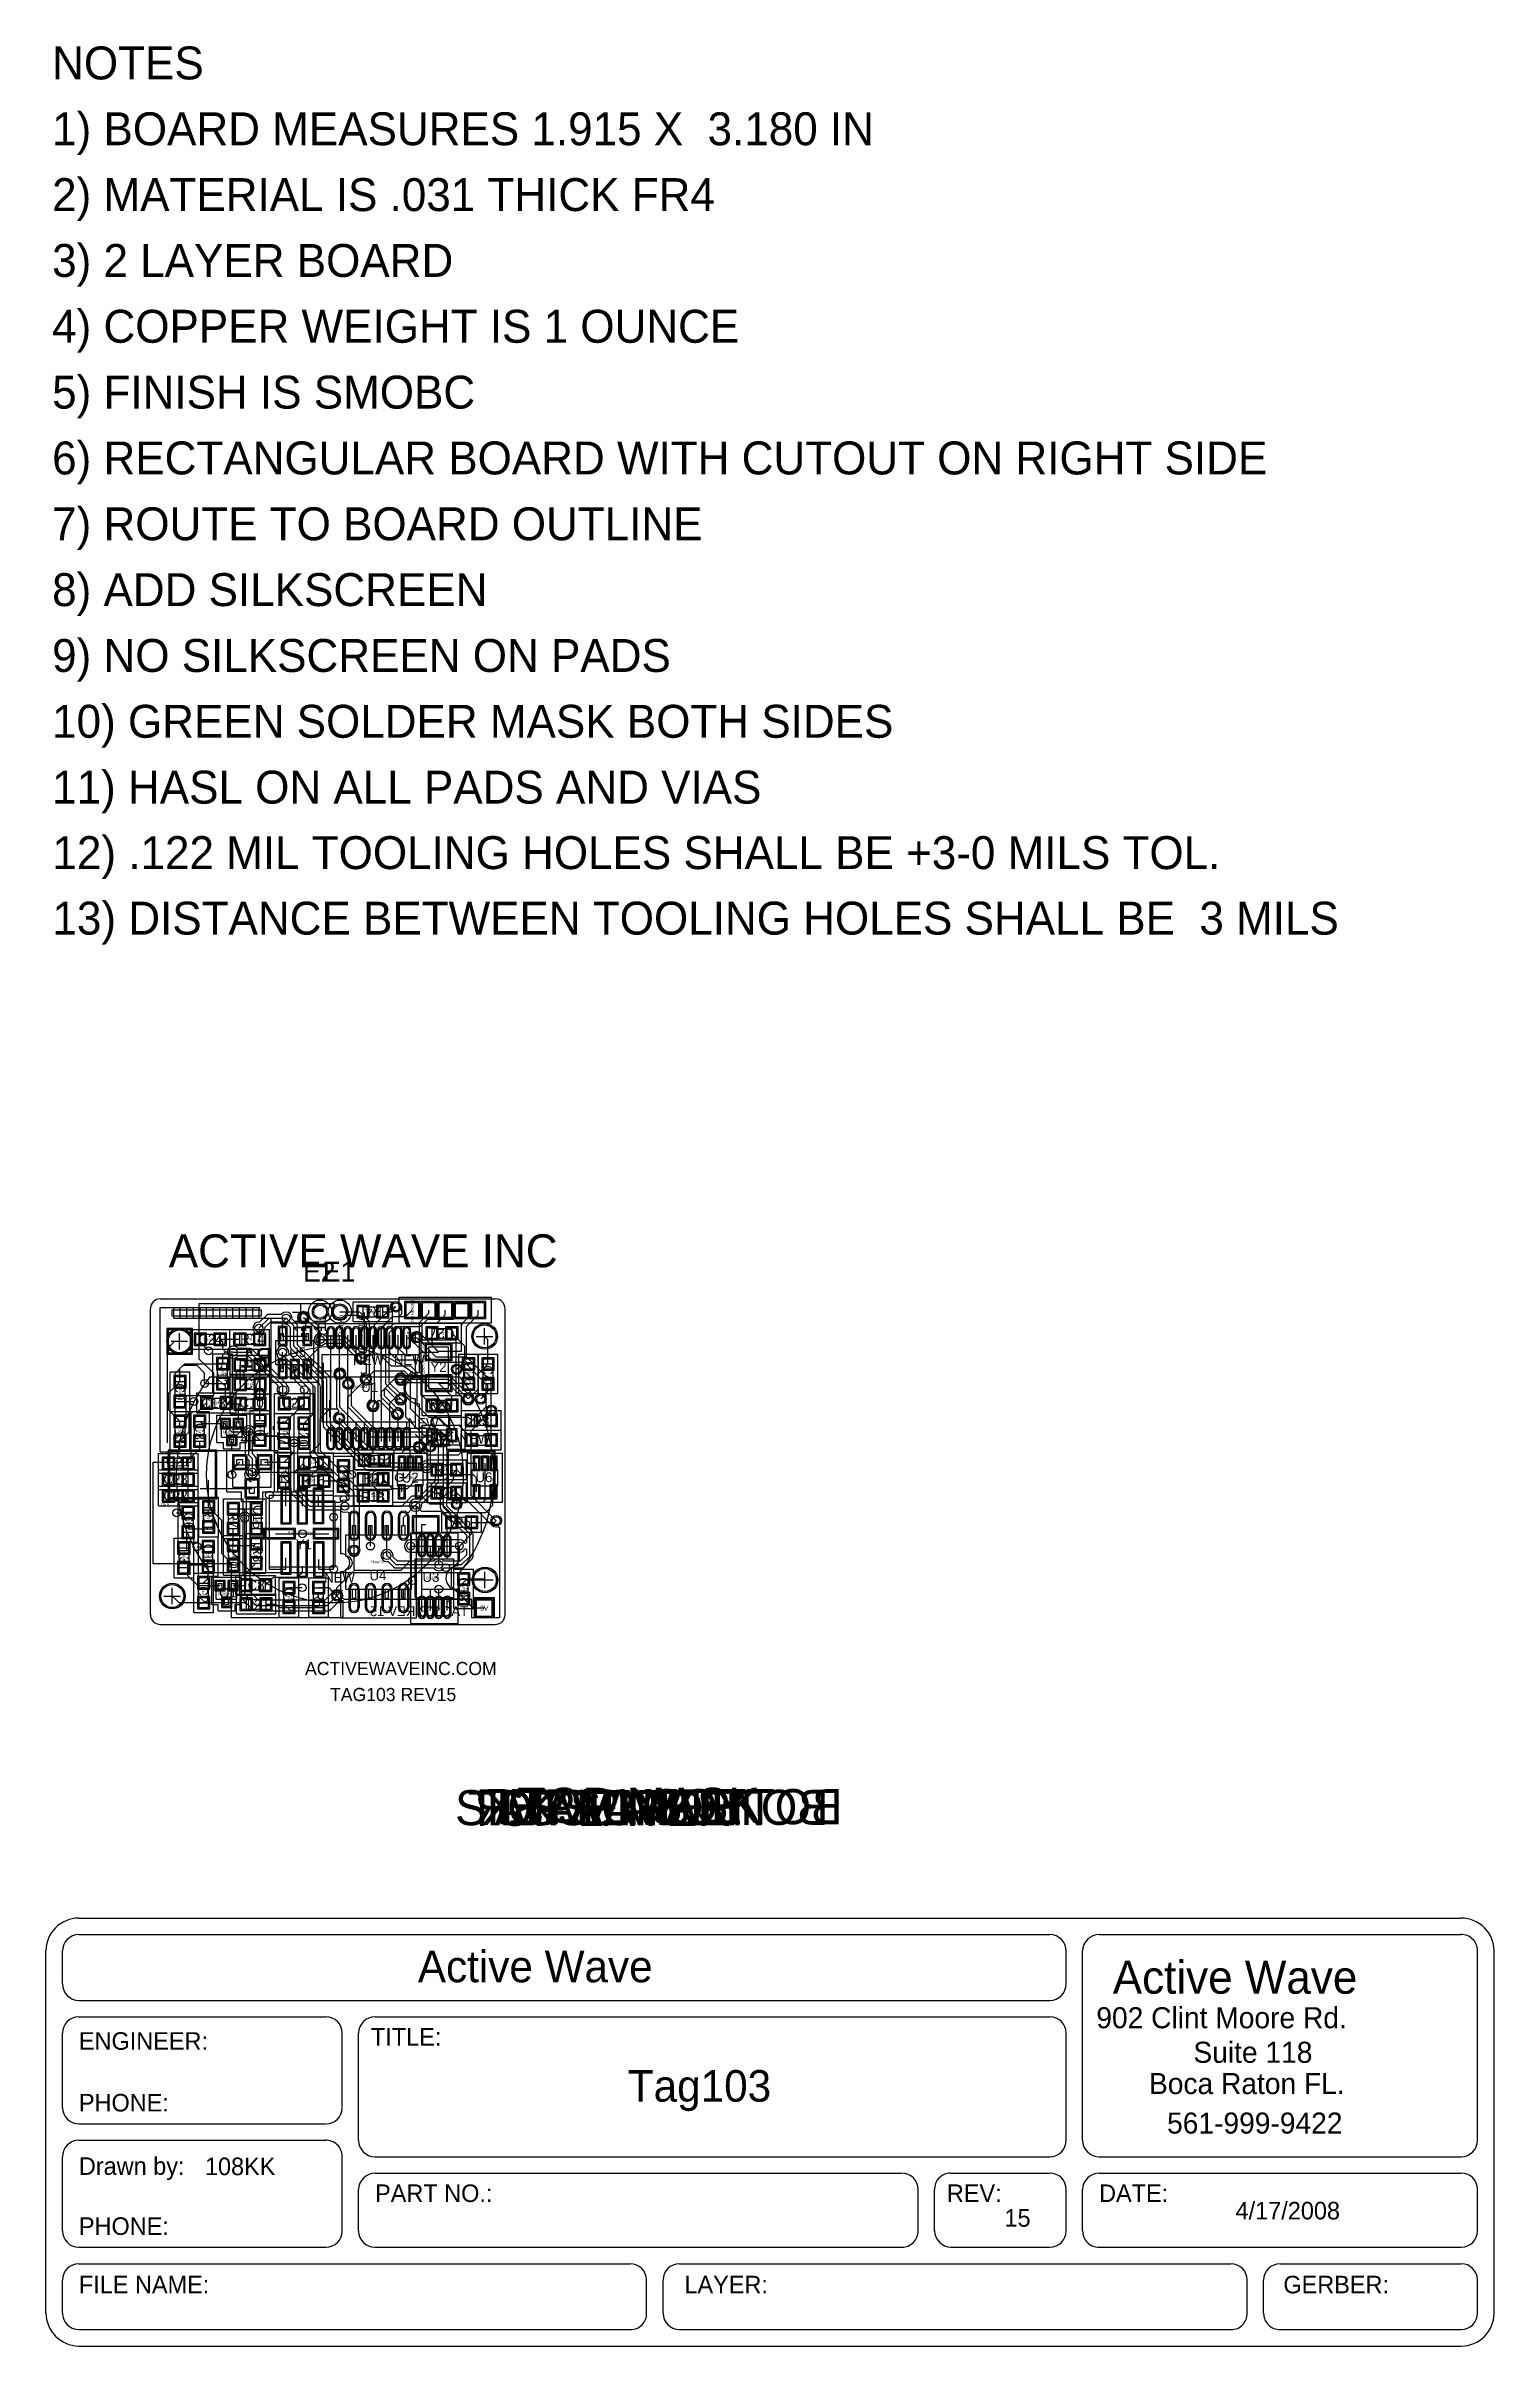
# Model space of a CAD drawing. Extents: x 8.93 to 13.33, y 4.89 to 11.88.
import ezdxf

# ---------------------------------------------------------------- set-up
doc = ezdxf.new("R2010")
doc.units = 0
doc.header["$MEASUREMENT"] = 0
for name, color, linetype in [('BOTTOMLAYER', 5, 'CONTINUOUS'), ('BOTTOMOVERLAY', 54, 'CONTINUOUS'), ('BOTTOMPASTE', 16, 'CONTINUOUS'), ('BOTTOMSOLDER', 6, 'CONTINUOUS'), ('MECHANICAL1', 6, 'CONTINUOUS'), ('MECHANICAL4', 56, 'CONTINUOUS'), ('MECHANICAL5', 56, 'CONTINUOUS'), ('MECHANICAL6', 56, 'CONTINUOUS'), ('MECHANICAL8', 56, 'CONTINUOUS'), ('MECHANICAL9', 56, 'CONTINUOUS'), ('MULTILAYER', 9, 'CONTINUOUS'), ('TOPLAYER', 1, 'CONTINUOUS'), ('TOPOVERLAY', 2, 'CONTINUOUS'), ('TOPPASTE', 8, 'CONTINUOUS'), ('TOPSOLDER', 216, 'CONTINUOUS')]:
    doc.layers.add(name, color=color, linetype=linetype)

msp = doc.modelspace()

# ---------------------------------------------------------------- texts
at = {"layer": 'BOTTOMLAYER', "text_generation_flag": 2}
msp.add_text('TAG103 REV 15', height=0.03, rotation=360, dxfattribs=at).set_placement((10.217, 7.11))
msp.add_text('BOTTOM LAYER', height=0.106666, dxfattribs=at).set_placement((11.354, 6.478))
at = {"layer": 'BOTTOMOVERLAY', "text_generation_flag": 2}
msp.add_text('B1', height=0.06, rotation=360, dxfattribs=at).set_placement((9.622, 7.865))
at = {"layer": 'BOTTOMSOLDER', "text_generation_flag": 2}
msp.add_text('BOTTOM MASK', height=0.106666, dxfattribs=at).set_placement((11.312, 6.476))
at = {"layer": 'MECHANICAL1'}
for s, height, rotation, p in [('39k', 0.008, 180, (9.937, 8.038)), ('1X5 HEADER', 0.008, 90, (10.051, 8.002)), ('.-1', 0.0375, 90, (9.7251, 7.9602)), ('.-1', 0.0375, 90, (9.7851, 7.9602)), ('.Pattern', 0.015, 90, (9.8376, 7.9539)), ('.Pattern', 0.015, 90, (9.8976, 7.9539)), ('15pF', 0.008, 180, (10.15, 7.973)), ('TC1070', 0.008, 360, (9.673, 7.907)), ('32.768KHZ CRYSTAL', 0.008, 270, (10.078, 7.931)), ('10', 0.008, 90, (9.475, 7.841)), ('15pF', 0.008, 270, (10.215, 7.86)), ('1000 pF', 0.008, 270, (9.338, 7.817)), ('15pF', 0.008, 360, (9.671, 7.751)), ('PIC16F690', 0.008, 360, (9.852, 7.803)), ('0.33uH', 0.008, 90, (9.588, 7.653)), ('39k', 0.008, 360, (10.247, 7.701)), ('10', 0.008, 270, (9.337, 7.678)), ('2 pF', 0.008, 270, (9.397, 7.686)), ('.01uF', 0.008, 270, (9.654, 7.683)), ('2.7K', 0.008, 270, (9.714, 7.677)), ('39K', 0.008, 180, (10.146, 7.664)), ('1 M', 0.008, 270, (9.654, 7.56)), ('100pF', 0.008, 270, (9.835, 7.555)), ('39K', 0.008, 360, (9.919, 7.582)), ('MAX9119EXK+', 0.008, 360, (10.227, 7.587)), ('2N7002', 0.008, 360, (9.538, 7.537)), ('100 pF', 0.008, 270, (9.363, 7.417)), ('68', 0.008, 90, (9.432, 7.404)), ('6.8K', 0.008, 270, (9.499, 7.42)), ('0.1 uF', 0.008, 270, (9.569, 7.427)), ('0.18uH', 0.008, 270, (9.349, 7.308)), ('2.7 pF', 0.008, 90, (9.43, 7.269)), ('39K', 0.008, 270, (9.499, 7.306)), ('4.7 K', 0.008, 90, (9.576, 7.283)), ('24aa256', 0.008, 360, (9.92, 7.271)), ('DS1631', 0.008, 360, (10.09, 7.222)), ('0.1 uF', 0.008, 90, (10.207, 7.172)), ('2 PF', 0.008, 90, (9.417, 7.166)), ('NE85619', 0.008, 360, (9.457, 7.173)), ('33 pF', 0.008, 90, (9.675, 7.148)), ('22', 0.008, 90, (9.766, 7.16))]:
    msp.add_text(s, height=height, rotation=rotation, dxfattribs=at).set_placement(p)
for s, height, p in [('0.1 uF', 0.008, (9.412, 7.947)), ('470', 0.008, (9.542, 7.947)), ('10pF', 0.008, (10.263, 7.889)), ('2K', 0.008, (9.536, 7.867)), ('33 pF', 0.008, (9.434, 7.755)), ('100 pF', 0.008, (9.532, 7.811)), ('1000 pF', 0.008, (9.529, 7.726)), ('300K', 0.008, (10.122, 7.747)), ('NE85619', 0.008, (9.472, 7.665)), ('1.5pF', 0.008, (9.286, 7.603)), ('.1uF', 0.008, (9.735, 7.573)), ('2K', 0.008, (10.142, 7.551)), ('DNS', 0.008, (9.317, 7.522)), ('22K', 0.008, (9.734, 7.519)), ('220K', 0.008, (9.915, 7.523)), ('1K', 0.008, (9.923, 7.472)), ('MIC861', 0.008, (10.02, 7.527)), ('100K', 0.008, (10.14, 7.482)), ('DNS', 0.008, (9.285, 7.445)), ('916.5_Resonator', 0.008, (9.67, 7.36)), ('39k', 0.008, (10.187, 7.391)), ('1000 pF', 0.008, (9.549, 7.231)), ('10nH', 0.008, (9.554, 7.142)), ('ASSEMBLY', 0.10667, (10.297, 6.475))]:
    msp.add_text(s, height=height, dxfattribs=at).set_placement(p)
at = {"layer": 'MECHANICAL4'}
for s, height, p in [('Active Wave', 0.096, (10.0639, 5.9978)), ('Active Wave', 0.1, (12.1755, 5.9631)), ('902 Clint Moore Rd.', 0.064, (12.1255, 5.8581)), ('ENGINEER:', 0.05333, (9.0339, 5.7928)), ('TITLE:', 0.05333, (9.9214, 5.8053)), ('Suite 118', 0.064, (12.4205, 5.7531)), ('Tag103', 0.096, (10.702, 5.635)), ('Boca Raton FL.', 0.064, (12.2855, 5.6581)), ('PHONE: ', 0.05333, (9.0339, 5.6053)), ('561-999-9422', 0.064, (12.3405, 5.5381)), ('Drawn by:', 0.05333, (9.0339, 5.4128)), ('108KK', 0.05333, (9.4169, 5.4118)), ('PART NO.:', 0.05333, (9.9339, 5.3303)), ('REV:', 0.05333, (11.6714, 5.3303)), ('DATE:', 0.05333, (12.1339, 5.3303)), ('4/17/2008', 0.05333, (12.5487, 5.2774)), ('PHONE: ', 0.05333, (9.0339, 5.2303)), ('15', 0.05333, (11.8464, 5.2553)), ('FILE NAME:', 0.05333, (9.0339, 5.0528)), ('LAYER:', 0.05333, (10.8739, 5.0528)), ('GERBER:', 0.05333, (12.6939, 5.0528))]:
    msp.add_text(s, height=height, dxfattribs=at).set_placement(p)
at = {"layer": 'MECHANICAL5'}
for s, p in [('NOTES', (8.9526, 11.7785)), ('1) BOARD MEASURES 1.915 X  3.180 IN', (8.9526, 11.5785)), ('2) MATERIAL IS .031 THICK FR4', (8.9526, 11.3785)), ('3) 2 LAYER BOARD', (8.9526, 11.1785)), ('4) COPPER WEIGHT IS 1 OUNCE', (8.9526, 10.9785)), ('5) FINISH IS SMOBC', (8.9526, 10.7785)), ('6) RECTANGULAR BOARD WITH CUTOUT ON RIGHT SIDE', (8.9526, 10.5785)), ('7) ROUTE TO BOARD OUTLINE', (8.9526, 10.3785)), ('8) ADD SILKSCREEN', (8.9526, 10.1785)), ('9) NO SILKSCREEN ON PADS', (8.9526, 9.9785)), ('10) GREEN SOLDER MASK BOTH SIDES', (8.9526, 9.7785)), ('11) HASL ON ALL PADS AND VIAS', (8.9526, 9.5785)), ('12) .122 MIL TOOLING HOLES SHALL BE +3-0 MILS TOL.', (8.9536, 9.3795)), ('13) DISTANCE BETWEEN TOOLING HOLES SHALL BE  3 MILS', (8.9536, 9.1805))]:
    msp.add_text(s, height=0.1, dxfattribs=at).set_placement(p)
at = {"layer": 'MECHANICAL6'}
for p in [(9.867, 7.873), (9.991, 7.873), (10.033, 7.682), (10.19, 7.634), (9.779, 7.212)]:
    msp.add_text('NEW', height=0.03, rotation=360, dxfattribs=at).set_placement(p)
msp.add_text('3V', height=0.015, dxfattribs=at).set_placement((10.253, 7.127))
at = {"layer": 'MECHANICAL8', "text_generation_flag": 2}
msp.add_text('.-1', height=0.04, rotation=90, dxfattribs=at).set_placement((9.6407, 7.7054))
at = {"layer": 'MECHANICAL9', "text_generation_flag": 2}
msp.add_text('.-1', height=0.04, rotation=90, dxfattribs=at).set_placement((9.5659, 7.6916))
at = {"layer": 'TOPLAYER'}
for s, height, p in [('ACTIVE WAVE INC', 0.1, (9.307, 8.17)), ('ACTIVEWAVEINC.COM', 0.04, (9.721, 6.931)), ('TAG103 REV15', 0.04, (9.797, 6.852)), ('TOP LAYER', 0.10667, (10.216, 6.473))]:
    msp.add_text(s, height=height, dxfattribs=at).set_placement(p)
at = {"layer": 'TOPOVERLAY'}
for s, height, p in [('E2', 0.06, (9.7155, 8.1265)), ('E1', 0.06, (9.7755, 8.1265)), ('C24', 0.03, (9.397, 7.936)), ('R14', 0.03, (9.524, 7.937)), ('R17', 0.03, (9.519, 7.857)), ('C7', 0.03, (9.534, 7.801)), ('C13', 0.03, (9.406, 7.742)), ('C10', 0.03, (9.522, 7.743)), ('R23', 0.03, (10.095, 7.737)), ('Q2', 0.03, (9.477, 7.653)), ('C21', 0.03, (9.298, 7.565)), ('C11', 0.03, (9.712, 7.563)), ('U2', 0.03, (10.015, 7.516)), ('R19', 0.03, (10.112, 7.54)), ('C23', 0.03, (9.291, 7.511)), ('C22', 0.03, (9.291, 7.461)), ('R16', 0.03, (9.708, 7.507)), ('R18', 0.03, (9.89, 7.457)), ('R21', 0.03, (9.898, 7.515)), ('R24', 0.03, (10.11, 7.469)), ('R5', 0.03, (10.174, 7.381)), ('Y1', 0.03, (9.693, 7.313)), ('C8', 0.03, (9.547, 7.189)), ('L2', 0.03, (9.544, 7.13)), ('SILK SCREEN', 0.106666, (10.177, 6.475))]:
    msp.add_text(s, height=height, dxfattribs=at).set_placement(p)
for s, height, rotation, p in [('R4', 0.03, 180, (9.9544, 8.0494)), ('.-1', 0.0375, 90, (9.7251, 7.9414)), ('.-1', 0.0375, 90, (9.7851, 7.9414)), ('J1', 0.03, 180, (10.0715, 7.972)), ('C27', 0.03, 180, (10.175, 7.983)), ('U5', 0.03, 360, (9.673, 7.897)), ('R12', 0.03, 270, (9.454, 7.883)), ('Y2', 0.03, 360, (10.102, 7.852)), ('C26', 0.03, 270, (10.205, 7.884)), ('C4', 0.03, 270, (10.262, 7.872)), ('C9', 0.03, 270, (9.326, 7.817)), ('C20', 0.03, 360, (9.6493, 7.7434)), ('U1', 0.03, 360, (9.892, 7.791)), ('R26', 0.06, 90, (10.1625, 7.6195)), ('R13', 0.03, 270, (9.326, 7.707)), ('C3', 0.03, 270, (9.386, 7.697)), ('L6', 0.03, 270, (9.569, 7.7)), ('C17', 0.03, 270, (9.6419, 7.704)), ('R20', 0.03, 270, (9.702, 7.698)), ('R3', 0.03, 360, (10.23, 7.689)), ('R1', 0.03, 180, (10.155, 7.677)), ('Q3', 0.03, 360, (9.534, 7.525)), ('R2', 0.03, 270, (9.649, 7.567)), ('C14', 0.03, 270, (9.823, 7.57)), ('R15', 0.03, 360, (9.89, 7.57)), ('U6', 0.03, 360, (10.239, 7.517)), ('C6', 0.03, 270, (9.353, 7.425)), ('R11', 0.03, 270, (9.413, 7.438)), ('R7', 0.03, 270, (9.488, 7.428)), ('C15', 0.03, 270, (9.563, 7.448)), ('L3', 0.03, 270, (9.339, 7.3139)), ('C19', 0.03, 270, (9.412, 7.33)), ('R10', 0.03, 270, (9.488, 7.328)), ('R8', 0.03, 270, (9.563, 7.325)), ('C2', 0.03, 270, (9.396, 7.201)), ('Q1', 0.03, 360, (9.46, 7.167)), ('U4', 0.03, 360, (9.917, 7.219)), ('U3', 0.03, 360, (10.078, 7.214)), ('C18', 0.03, 270, (10.1887, 7.228)), ('C12', 0.03, 270, (9.6574, 7.1966)), ('R6', 0.03, 270, (9.7474, 7.1866))]:
    msp.add_text(s, height=height, rotation=rotation, dxfattribs=at).set_placement(p)
at = {"layer": 'TOPPASTE'}
msp.add_text('TOP PASTE', height=0.10667, dxfattribs=at).set_placement((10.2487, 6.4777))
at = {"layer": 'TOPSOLDER'}
msp.add_text('TOP MASK', height=0.10667, dxfattribs=at).set_placement((10.365, 6.482))

# ---------------------------------------------------------------- linework, layer by layer
at = {"layer": 'BOTTOMLAYER'}
for p, q in [((9.3995, 7.8912), (9.3995, 8.06)), ((9.3995, 8.06), (9.8096, 8.06)), ((9.716, 8.0354), (9.709, 8.034)), ((9.723, 8.034), (9.716, 8.0354)), ((9.802, 8.0417), (9.8011, 8.035)), ((9.8046, 8.048), (9.802, 8.0417)), ((9.8087, 8.0533), (9.8046, 8.048)), ((9.8112, 8.0553), (9.8087, 8.0533)), ((9.8096, 8.06), (9.8112, 8.0553)), ((9.932, 7.995), (9.987, 8.05)), ((9.987, 8.05), (9.997, 8.05)), ((10.027, 8.02), (10.047, 8.04)), ((10.0273, 8.0617), (10.0273, 8.0183)), ((10.0667, 8.0617), (10.0273, 8.0617)), ((10.0667, 8.0183), (10.0667, 8.0617)), ((10.0773, 8.0617), (10.0773, 8.0183)), ((10.1167, 8.0617), (10.0773, 8.0617)), ((10.097, 8.03), (10.097, 8.04)), ((10.1167, 8.0183), (10.1167, 8.0617)), ((10.1273, 8.0617), (10.1273, 8.0183)), ((10.1667, 8.0617), (10.1273, 8.0617)), ((10.1667, 8.0183), (10.1667, 8.0617)), ((10.1727, 8.0123), (10.1727, 8.06)), ((10.1727, 8.06), (10.2213, 8.06)), ((10.1773, 8.0617), (10.1773, 8.0183)), ((10.2167, 8.0617), (10.1773, 8.0617)), ((10.2167, 8.0183), (10.2167, 8.0617)), ((10.2213, 8.06), (10.2213, 8.0224)), ((10.2273, 8.0617), (10.2273, 8.0183)), ((10.2667, 8.0617), (10.2273, 8.0617)), ((10.247, 8.025), (10.247, 8.04)), ((10.2667, 8.0183), (10.2667, 8.0617)), ((9.305, 7.98), (9.305, 7.91)), ((9.375, 7.98), (9.305, 7.98)), ((9.375, 7.91), (9.375, 7.98)), ((9.564, 7.992), (9.5626, 7.985)), ((9.5626, 7.985), (9.564, 7.978)), ((9.568, 7.998), (9.564, 7.992)), ((9.564, 7.978), (9.568, 7.972)), ((9.574, 8.002), (9.568, 7.998)), ((9.568, 7.972), (9.574, 7.968)), ((9.581, 8.0034), (9.574, 8.002)), ((9.574, 7.968), (9.581, 7.9666)), ((9.581, 7.985), (9.6116, 8.0156)), ((9.5831, 8.0029), (9.581, 8.0034)), ((9.581, 7.9666), (9.588, 7.968)), ((9.6037, 8.0236), (9.5831, 8.0029)), ((9.588, 7.968), (9.594, 7.972)), ((9.594, 7.972), (9.598, 7.978)), ((9.598, 7.978), (9.5994, 7.985)), ((9.5989, 7.9871), (9.6163, 8.0044)), ((9.5994, 7.985), (9.5989, 7.9871)), ((9.6074, 8.026), (9.6037, 8.0236)), ((9.6037, 8.0236), (9.6037, 8.0236)), ((9.6116, 8.0269), (9.6074, 8.026)), ((9.6493, 8.0269), (9.6116, 8.0269)), ((9.6116, 8.0269), (9.6116, 8.0269)), ((9.6116, 8.0156), (9.661, 8.0156)), ((9.6163, 8.0044), (9.6493, 8.0044)), ((9.6505, 8.0286), (9.6493, 8.0269)), ((9.6493, 8.0044), (9.6505, 8.0027)), ((9.6565, 8.0326), (9.6505, 8.0286)), ((9.6505, 8.0027), (9.6565, 7.9987)), ((9.6635, 8.034), (9.6565, 8.0326)), ((9.6565, 7.9987), (9.6635, 7.9973)), ((9.6616, 8.0167), (9.6635, 8.0156)), ((9.6705, 8.0326), (9.6635, 8.034)), ((9.6635, 8.0156), (9.687, 7.9921)), ((9.6635, 7.9973), (9.6656, 7.9977)), ((9.6656, 7.9977), (9.6758, 7.9875)), ((9.6765, 8.0286), (9.6705, 8.0326)), ((9.6758, 7.9875), (9.6758, 7.93)), ((9.6804, 8.0227), (9.6765, 8.0286)), ((9.6818, 8.0156), (9.6804, 8.0227)), ((9.6814, 8.0136), (9.6818, 8.0156)), ((9.6949, 8.0001), (9.6814, 8.0136)), ((9.687, 7.93), (9.687, 7.9921)), ((9.6974, 7.9964), (9.6949, 8.0001)), ((9.6949, 8.0001), (9.6949, 8.0001)), ((9.6982, 7.9921), (9.6974, 7.9964)), ((9.6991, 8.0241), (9.6977, 8.017)), ((9.6977, 8.017), (9.6991, 8.01)), ((9.6982, 7.9346), (9.6982, 7.9921)), ((9.6982, 7.9921), (9.6982, 7.9921)), ((9.703, 8.03), (9.6991, 8.0241)), ((9.6991, 8.01), (9.703, 8.0041)), ((9.709, 8.034), (9.703, 8.03)), ((9.703, 8.0041), (9.709, 8.0001)), ((9.709, 8.0001), (9.716, 7.9987)), ((9.716, 7.9987), (9.723, 8.0001)), ((9.729, 8.03), (9.723, 8.034)), ((9.723, 8.0001), (9.729, 8.0041)), ((9.733, 8.0241), (9.729, 8.03)), ((9.729, 8.0041), (9.733, 8.01)), ((9.7344, 8.017), (9.733, 8.0241)), ((9.733, 8.01), (9.7344, 8.017)), ((9.76, 7.967), (9.754, 7.963)), ((9.767, 7.9684), (9.76, 7.967)), ((9.774, 7.967), (9.767, 7.9684)), ((9.78, 7.963), (9.774, 7.967)), ((9.8011, 8.035), (9.802, 8.0283)), ((9.802, 8.0283), (9.8046, 8.022)), ((9.8046, 8.022), (9.8087, 8.0167)), ((9.8087, 8.0167), (9.814, 8.0126)), ((9.814, 8.0126), (9.8203, 8.01)), ((9.8203, 8.01), (9.827, 8.0091)), ((9.827, 8.035), (9.887, 8.035)), ((9.827, 8.0091), (9.8337, 8.01)), ((9.8337, 8.01), (9.84, 8.0126)), ((9.84, 8.0126), (9.8453, 8.0167)), ((9.8453, 8.0167), (9.8494, 8.022)), ((9.8494, 8.022), (9.8506, 8.0248)), ((9.8506, 8.0248), (9.8828, 8.0248)), ((9.8828, 8.0248), (9.9068, 8.0008)), ((9.887, 8.035), (9.917, 8.005)), ((9.9068, 8.0008), (9.9068, 7.9121)), ((9.917, 7.8409), (9.917, 8.005)), ((9.932, 7.7544), (9.932, 7.995)), ((9.952, 7.985), (9.987, 8.02)), ((9.952, 7.775), (9.952, 7.985)), ((9.967, 7.975), (9.992, 8)), ((9.967, 7.815), (9.967, 7.975)), ((9.9772, 7.9708), (9.9962, 7.9898)), ((9.9772, 7.8192), (9.9772, 7.9708)), ((9.987, 8.02), (10.027, 8.02)), ((9.992, 8), (10.067, 8)), ((9.9962, 7.9898), (10.067, 7.9898)), ((10.0273, 8.0183), (10.0667, 8.0183)), ((10.048, 7.969), (10.044, 7.963)), ((10.054, 7.973), (10.048, 7.969)), ((10.061, 7.9744), (10.054, 7.973)), ((10.068, 7.973), (10.061, 7.9744)), ((10.067, 8), (10.097, 8.03)), ((10.067, 7.9898), (10.0709, 7.9906)), ((10.074, 7.969), (10.068, 7.973)), ((10.0709, 7.9906), (10.0742, 7.9928)), ((10.078, 7.963), (10.074, 7.969)), ((10.0742, 7.9928), (10.0938, 8.0123)), ((10.0742, 7.9928), (10.0742, 7.9928)), ((10.0742, 7.9928), (10.0742, 7.9928)), ((10.0742, 7.9928), (10.0742, 7.9928)), ((10.0742, 7.9928), (10.0742, 7.9928)), ((10.0742, 7.9928), (10.0742, 7.9928)), ((10.0742, 7.9928), (10.0742, 7.9928)), ((10.0742, 7.9928), (10.0742, 7.9928)), ((10.0742, 7.9928), (10.0742, 7.9928)), ((10.0742, 7.9928), (10.0742, 7.9928)), ((10.0742, 7.9928), (10.0742, 7.9928)), ((10.0742, 7.9928), (10.0742, 7.9928)), ((10.0742, 7.9928), (10.0742, 7.9928)), ((10.0742, 7.9928), (10.0742, 7.9928)), ((10.0742, 7.9928), (10.0742, 7.9928)), ((10.0742, 7.9928), (10.0742, 7.9928)), ((10.0742, 7.9928), (10.0742, 7.9928)), ((10.0742, 7.9928), (10.0742, 7.9928)), ((10.0742, 7.9928), (10.0742, 7.9928)), ((10.0742, 7.9928), (10.0742, 7.9928)), ((10.0742, 7.9928), (10.0742, 7.9928)), ((10.0742, 7.9928), (10.0742, 7.9928)), ((10.0742, 7.9928), (10.0742, 7.9928)), ((10.0742, 7.9928), (10.0742, 7.9928)), ((10.0742, 7.9928), (10.0742, 7.9928)), ((10.0742, 7.9928), (10.0742, 7.9928)), ((10.0742, 7.9928), (10.0742, 7.9928)), ((10.0742, 7.9928), (10.0742, 7.9928)), ((10.0742, 7.9928), (10.0742, 7.9928)), ((10.0742, 7.9928), (10.0742, 7.9928)), ((10.0742, 7.9928), (10.0742, 7.9928)), ((10.0773, 8.0183), (10.1167, 8.0183)), ((10.0938, 8.0123), (10.1727, 8.0123)), ((10.1273, 8.0183), (10.1667, 8.0183)), ((10.1773, 8.0183), (10.2167, 8.0183)), ((10.1969, 7.9962), (10.1956, 7.99)), ((10.1956, 7.99), (10.1956, 7.9144)), ((10.2004, 8.0015), (10.1969, 7.9962)), ((10.2213, 8.0224), (10.2004, 8.0015)), ((10.212, 7.99), (10.247, 8.025)), ((10.212, 7.898), (10.212, 7.99)), ((10.2273, 8.0183), (10.2667, 8.0183)), ((9.303, 7.923), (9.325, 7.945)), ((9.303, 7.637), (9.303, 7.923)), ((9.305, 7.91), (9.375, 7.91)), ((9.325, 7.945), (9.34, 7.945)), ((9.4862, 7.919), (9.4848, 7.912)), ((9.4848, 7.912), (9.4862, 7.905)), ((9.4902, 7.925), (9.4862, 7.919)), ((9.4862, 7.905), (9.4902, 7.899)), ((9.4961, 7.929), (9.4902, 7.925)), ((9.4902, 7.899), (9.4961, 7.895)), ((9.5031, 7.9304), (9.4961, 7.929)), ((9.5102, 7.929), (9.5031, 7.9304)), ((9.5031, 7.912), (9.553, 7.912)), ((9.5161, 7.925), (9.5102, 7.929)), ((9.5102, 7.895), (9.5161, 7.899)), ((9.5173, 7.9232), (9.5161, 7.925)), ((9.5161, 7.899), (9.5173, 7.9008)), ((9.553, 7.9232), (9.5173, 7.9232)), ((9.5173, 7.9008), (9.5484, 7.9008)), ((9.5484, 7.9008), (9.6399, 7.8093)), ((9.5573, 7.9224), (9.553, 7.9232)), ((9.553, 7.9232), (9.553, 7.9232)), ((9.553, 7.912), (9.654, 7.811)), ((9.5609, 7.9199), (9.5573, 7.9224)), ((9.6619, 7.8189), (9.5609, 7.9199)), ((9.636, 7.919), (9.6346, 7.912)), ((9.6346, 7.912), (9.636, 7.905)), ((9.64, 7.925), (9.636, 7.919)), ((9.636, 7.905), (9.6367, 7.904)), ((9.6367, 7.904), (9.6367, 7.904)), ((9.6367, 7.904), (9.6367, 7.904)), ((9.6367, 7.904), (9.6367, 7.904)), ((9.6367, 7.904), (9.6379, 7.8978)), ((9.6379, 7.8978), (9.6415, 7.8925)), ((9.646, 7.929), (9.64, 7.925)), ((9.653, 7.9304), (9.646, 7.929)), ((9.66, 7.929), (9.653, 7.9304)), ((9.653, 7.904), (9.653, 7.912)), ((9.653, 7.904), (9.752, 7.805)), ((9.666, 7.925), (9.66, 7.929)), ((9.67, 7.919), (9.666, 7.925)), ((9.6714, 7.912), (9.67, 7.919)), ((9.6708, 7.9093), (9.6714, 7.912)), ((9.7635, 7.8165), (9.6708, 7.9093)), ((9.6758, 7.93), (9.6758, 7.93)), ((9.6758, 7.93), (9.6766, 7.9257)), ((9.6766, 7.9257), (9.6791, 7.9221)), ((9.6791, 7.9221), (9.7758, 7.8254)), ((9.687, 7.93), (9.787, 7.83)), ((9.7949, 7.8379), (9.6982, 7.9346)), ((9.75, 7.957), (9.7486, 7.95)), ((9.7486, 7.95), (9.75, 7.943)), ((9.754, 7.963), (9.75, 7.957)), ((9.75, 7.943), (9.754, 7.937)), ((9.754, 7.937), (9.76, 7.933)), ((9.76, 7.933), (9.767, 7.9316)), ((9.767, 7.95), (9.837, 7.95)), ((9.767, 7.9316), (9.774, 7.933)), ((9.774, 7.933), (9.78, 7.937)), ((9.7818, 7.9602), (9.78, 7.963)), ((9.78, 7.937), (9.7818, 7.9398)), ((9.837, 7.9602), (9.7818, 7.9602)), ((9.7818, 7.9398), (9.8328, 7.9398)), ((9.8328, 7.9398), (9.8743, 7.8983)), ((9.8409, 7.9594), (9.837, 7.9602)), ((9.837, 7.95), (9.892, 7.895)), ((9.8442, 7.9572), (9.8409, 7.9594)), ((9.8887, 7.9127), (9.8442, 7.9572)), ((9.8743, 7.8983), (9.8736, 7.895)), ((9.892, 7.9134), (9.8887, 7.9127)), ((9.899, 7.912), (9.892, 7.9134)), ((9.9024, 7.9097), (9.899, 7.912)), ((9.9068, 7.9121), (9.9024, 7.9097)), ((10.044, 7.963), (10.0426, 7.956)), ((10.0426, 7.956), (10.044, 7.949)), ((10.044, 7.949), (10.048, 7.943)), ((10.048, 7.943), (10.054, 7.939)), ((10.054, 7.939), (10.0551, 7.9388)), ((10.0551, 7.9388), (10.1074, 7.8865)), ((10.061, 7.956), (10.119, 7.898)), ((10.0782, 7.9619), (10.078, 7.963)), ((10.1257, 7.9144), (10.0782, 7.9619)), ((10.119, 7.898), (10.212, 7.898)), ((10.1956, 7.9144), (10.1257, 7.9144)), ((10.212, 7.898), (10.287, 7.823)), ((9.326, 7.847), (9.351, 7.872)), ((9.326, 7.637), (9.326, 7.847)), ((9.351, 7.872), (9.392, 7.872)), ((9.392, 7.872), (9.416, 7.848)), ((9.4439, 7.8478), (9.3995, 7.8912)), ((9.416, 7.817), (9.416, 7.848)), ((9.4439, 7.7803), (9.4439, 7.8478)), ((9.4961, 7.895), (9.5031, 7.8936)), ((9.5031, 7.8936), (9.5102, 7.895)), ((9.6415, 7.8925), (9.7357, 7.7982)), ((9.787, 7.69), (9.787, 7.83)), ((9.7974, 7.8343), (9.7949, 7.8379)), ((9.7949, 7.8379), (9.7949, 7.8379)), ((9.7982, 7.83), (9.7974, 7.8343)), ((9.7974, 7.8343), (9.7974, 7.8343)), ((9.7974, 7.8343), (9.7974, 7.8343)), ((9.7974, 7.8343), (9.7974, 7.8343)), ((9.7974, 7.8343), (9.7974, 7.8343)), ((9.7974, 7.8343), (9.7974, 7.8343)), ((9.7974, 7.8343), (9.7974, 7.8343)), ((9.7974, 7.8343), (9.7974, 7.8343)), ((9.7974, 7.8343), (9.7974, 7.8343)), ((9.7974, 7.8343), (9.7974, 7.8343)), ((9.7974, 7.8343), (9.7974, 7.8343)), ((9.7974, 7.8343), (9.7974, 7.8343)), ((9.7974, 7.8343), (9.7974, 7.8343)), ((9.7974, 7.8343), (9.7974, 7.8343)), ((9.7974, 7.8343), (9.7974, 7.8343)), ((9.7974, 7.8343), (9.7974, 7.8343)), ((9.7974, 7.8343), (9.7974, 7.8343)), ((9.7974, 7.8343), (9.7974, 7.8343)), ((9.7974, 7.8343), (9.7974, 7.8343)), ((9.7974, 7.8343), (9.7974, 7.8343)), ((9.7982, 7.6946), (9.7982, 7.83)), ((9.7982, 7.83), (9.7982, 7.83)), ((9.81, 7.852), (9.8086, 7.845)), ((9.8086, 7.845), (9.81, 7.838)), ((9.814, 7.858), (9.81, 7.852)), ((9.81, 7.838), (9.814, 7.832)), ((9.82, 7.862), (9.814, 7.858)), ((9.814, 7.832), (9.8168, 7.8302)), ((9.8168, 7.8302), (9.8168, 7.745)), ((9.827, 7.8634), (9.82, 7.862)), ((9.834, 7.862), (9.827, 7.8634)), ((9.827, 7.745), (9.827, 7.845)), ((9.84, 7.858), (9.834, 7.862)), ((9.844, 7.852), (9.84, 7.858)), ((9.8428, 7.8362), (9.844, 7.838)), ((9.8456, 7.8321), (9.8428, 7.8362)), ((9.8454, 7.845), (9.844, 7.852)), ((9.844, 7.838), (9.8454, 7.845)), ((9.852, 7.8334), (9.8456, 7.8321)), ((9.859, 7.832), (9.852, 7.8334)), ((9.865, 7.828), (9.859, 7.832)), ((9.869, 7.822), (9.865, 7.828)), ((9.8736, 7.895), (9.875, 7.888)), ((9.875, 7.888), (9.879, 7.882)), ((9.879, 7.882), (9.885, 7.878)), ((9.885, 7.878), (9.892, 7.8766)), ((9.8896, 7.8375), (9.8882, 7.8305)), ((9.8882, 7.8305), (9.8896, 7.8234)), ((9.8936, 7.8434), (9.8896, 7.8375)), ((9.892, 7.8766), (9.899, 7.878)), ((9.8995, 7.8474), (9.8936, 7.8434)), ((9.899, 7.878), (9.9024, 7.8803)), ((9.9065, 7.8488), (9.8995, 7.8474)), ((9.9024, 7.8803), (9.9068, 7.8779)), ((9.9068, 7.849), (9.9065, 7.8488)), ((9.9065, 7.8305), (9.917, 7.8409)), ((9.9068, 7.8779), (9.9068, 7.849)), ((9.995, 7.837), (9.9936, 7.83)), ((9.9936, 7.83), (9.995, 7.823)), ((9.999, 7.843), (9.995, 7.837)), ((10.005, 7.847), (9.999, 7.843)), ((10.012, 7.8484), (10.005, 7.847)), ((10.019, 7.847), (10.012, 7.8484)), ((10.012, 7.83), (10.157, 7.83)), ((10.025, 7.843), (10.019, 7.847)), ((10.0268, 7.8402), (10.025, 7.843)), ((10.157, 7.8402), (10.0268, 7.8402)), ((10.1074, 7.8865), (10.1127, 7.883)), ((10.1127, 7.883), (10.119, 7.8817)), ((10.119, 7.8817), (10.2052, 7.8817)), ((10.1609, 7.8394), (10.157, 7.8402)), ((10.157, 7.83), (10.217, 7.77)), ((10.1642, 7.8372), (10.1609, 7.8394)), ((10.2137, 7.7877), (10.1642, 7.8372)), ((10.2052, 7.8817), (10.2707, 7.8162)), ((9.36, 7.7224), (9.36, 7.7803)), ((9.36, 7.7803), (9.4439, 7.7803)), ((9.567, 7.791), (9.5656, 7.784)), ((9.5656, 7.784), (9.567, 7.777)), ((9.571, 7.797), (9.567, 7.791)), ((9.567, 7.777), (9.571, 7.771)), ((9.577, 7.801), (9.571, 7.797)), ((9.571, 7.771), (9.577, 7.767)), ((9.584, 7.8024), (9.577, 7.801)), ((9.577, 7.767), (9.584, 7.7656)), ((9.591, 7.801), (9.584, 7.8024)), ((9.584, 7.7656), (9.591, 7.767)), ((9.597, 7.797), (9.591, 7.801)), ((9.591, 7.767), (9.597, 7.771)), ((9.601, 7.791), (9.597, 7.797)), ((9.597, 7.771), (9.601, 7.777)), ((9.6024, 7.784), (9.601, 7.791)), ((9.601, 7.777), (9.6024, 7.784)), ((9.637, 7.805), (9.6356, 7.798)), ((9.6356, 7.798), (9.637, 7.791)), ((9.6399, 7.8093), (9.637, 7.805)), ((9.637, 7.791), (9.641, 7.785)), ((9.641, 7.785), (9.647, 7.781)), ((9.647, 7.781), (9.654, 7.7796)), ((9.654, 7.798), (9.654, 7.811)), ((9.654, 7.7796), (9.661, 7.781)), ((9.661, 7.781), (9.667, 7.785)), ((9.6644, 7.8153), (9.6619, 7.8189)), ((9.6619, 7.8189), (9.6619, 7.8189)), ((9.665, 7.8123), (9.6644, 7.8153)), ((9.667, 7.811), (9.665, 7.8123)), ((9.671, 7.805), (9.667, 7.811)), ((9.667, 7.785), (9.671, 7.791)), ((9.6724, 7.798), (9.671, 7.805)), ((9.671, 7.791), (9.6724, 7.798)), ((9.7357, 7.7982), (9.7357, 7.605)), ((9.752, 7.605), (9.752, 7.805)), ((9.7671, 7.8112), (9.7635, 7.8165)), ((9.7683, 7.805), (9.7671, 7.8112)), ((9.7683, 7.6118), (9.7683, 7.805)), ((9.7758, 7.8254), (9.7758, 7.69)), ((9.852, 7.745), (9.852, 7.815)), ((9.8622, 7.8002), (9.865, 7.802)), ((9.8622, 7.7492), (9.8622, 7.8002)), ((9.865, 7.802), (9.869, 7.808)), ((9.8704, 7.815), (9.869, 7.822)), ((9.869, 7.808), (9.8704, 7.815)), ((9.8896, 7.8234), (9.8936, 7.8175)), ((9.8936, 7.8175), (9.8995, 7.8135)), ((9.8995, 7.8135), (9.9065, 7.8121)), ((9.9065, 7.8121), (9.9136, 7.8135)), ((9.9107, 7.757), (9.9093, 7.75)), ((9.9147, 7.763), (9.9107, 7.757)), ((9.9136, 7.8135), (9.9174, 7.8161)), ((9.9206, 7.767), (9.9147, 7.763)), ((9.9174, 7.8161), (9.9218, 7.8137)), ((9.9218, 7.7672), (9.9206, 7.767)), ((9.9218, 7.8137), (9.9218, 7.7672)), ((9.9422, 7.7639), (9.9468, 7.7658)), ((9.9422, 7.7606), (9.9422, 7.7639)), ((9.9446, 7.757), (9.9422, 7.7606)), ((9.946, 7.75), (9.9446, 7.757)), ((9.9468, 7.7658), (9.9843, 7.7283)), ((9.952, 7.775), (10.002, 7.725)), ((9.9622, 7.7989), (9.9668, 7.8008)), ((9.9622, 7.7792), (9.9622, 7.7989)), ((9.9987, 7.7427), (9.9622, 7.7792)), ((9.9668, 7.8008), (9.9943, 7.7733)), ((9.967, 7.815), (10.012, 7.77)), ((10.0087, 7.7877), (9.9772, 7.8192)), ((9.9943, 7.7733), (9.9936, 7.77)), ((9.9936, 7.77), (9.995, 7.763)), ((9.995, 7.823), (9.999, 7.817)), ((9.995, 7.763), (9.999, 7.757)), ((9.999, 7.817), (10.005, 7.813)), ((9.999, 7.757), (10.005, 7.753)), ((10.005, 7.813), (10.012, 7.8116)), ((10.012, 7.7884), (10.0087, 7.7877)), ((10.012, 7.8116), (10.019, 7.813)), ((10.019, 7.787), (10.012, 7.7884)), ((10.019, 7.813), (10.025, 7.817)), ((10.025, 7.783), (10.019, 7.787)), ((10.019, 7.753), (10.025, 7.757)), ((10.025, 7.817), (10.0268, 7.8198)), ((10.029, 7.777), (10.025, 7.783)), ((10.025, 7.757), (10.029, 7.763)), ((10.0268, 7.8198), (10.1528, 7.8198)), ((10.0304, 7.77), (10.029, 7.777)), ((10.029, 7.763), (10.0304, 7.77)), ((10.1528, 7.8198), (10.1993, 7.7733)), ((10.1993, 7.7733), (10.1986, 7.77)), ((10.1986, 7.77), (10.2, 7.763)), ((10.2, 7.763), (10.204, 7.757)), ((10.204, 7.757), (10.21, 7.753)), ((10.217, 7.7884), (10.2137, 7.7877)), ((10.224, 7.787), (10.217, 7.7884)), ((10.23, 7.783), (10.224, 7.787)), ((10.224, 7.753), (10.23, 7.757)), ((10.234, 7.777), (10.23, 7.783)), ((10.23, 7.757), (10.234, 7.763)), ((10.2354, 7.77), (10.234, 7.777)), ((10.234, 7.763), (10.2354, 7.77)), ((10.2707, 7.8162), (10.2707, 7.7454)), ((10.287, 7.735), (10.287, 7.823)), ((9.3748, 7.7224), (9.36, 7.7224)), ((9.3748, 7.5777), (9.3748, 7.7224)), ((9.543, 7.687), (9.537, 7.683)), ((9.55, 7.6884), (9.543, 7.687)), ((9.557, 7.687), (9.55, 7.6884)), ((9.563, 7.683), (9.557, 7.687)), ((9.7758, 7.69), (9.7758, 7.69)), ((9.7758, 7.69), (9.7766, 7.6857)), ((9.787, 7.69), (9.913, 7.564)), ((9.9176, 7.5752), (9.7982, 7.6946)), ((9.8083, 7.7187), (9.8069, 7.7117)), ((9.8069, 7.7117), (9.8083, 7.7047)), ((9.8123, 7.7247), (9.8083, 7.7187)), ((9.8083, 7.7047), (9.8123, 7.6987)), ((9.8183, 7.7287), (9.8123, 7.7247)), ((9.8123, 7.6987), (9.8183, 7.6948)), ((9.8168, 7.745), (9.8176, 7.7411)), ((9.8176, 7.7411), (9.8198, 7.7378)), ((9.8219, 7.7294), (9.8183, 7.7287)), ((9.8183, 7.6948), (9.8253, 7.6934)), ((9.8198, 7.7378), (9.8234, 7.7342)), ((9.8234, 7.7342), (9.8219, 7.7294)), ((9.8253, 7.7117), (9.912, 7.625)), ((9.8253, 7.6934), (9.8286, 7.694)), ((9.827, 7.745), (9.917, 7.655)), ((9.8286, 7.694), (9.9048, 7.6178)), ((9.852, 7.745), (9.927, 7.67)), ((9.9312, 7.6802), (9.8622, 7.7492)), ((9.9093, 7.75), (9.9107, 7.743)), ((9.9107, 7.743), (9.9147, 7.737)), ((9.9147, 7.737), (9.9206, 7.733)), ((9.9206, 7.733), (9.9276, 7.7316)), ((9.9276, 7.75), (9.932, 7.7544)), ((9.9276, 7.7316), (9.9347, 7.733)), ((9.9347, 7.733), (9.9406, 7.737)), ((9.9406, 7.737), (9.9446, 7.743)), ((9.9446, 7.743), (9.946, 7.75)), ((9.9843, 7.7283), (9.9836, 7.725)), ((9.9836, 7.725), (9.985, 7.718)), ((9.985, 7.718), (9.989, 7.712)), ((9.989, 7.712), (9.995, 7.708)), ((9.995, 7.708), (10.002, 7.7066)), ((10.002, 7.7434), (9.9987, 7.7427)), ((10.009, 7.742), (10.002, 7.7434)), ((10.002, 7.7066), (10.009, 7.708)), ((10.005, 7.753), (10.012, 7.7516)), ((10.015, 7.738), (10.009, 7.742)), ((10.009, 7.708), (10.015, 7.712)), ((10.012, 7.7516), (10.019, 7.753)), ((10.019, 7.732), (10.015, 7.738)), ((10.015, 7.712), (10.019, 7.718)), ((10.0204, 7.725), (10.019, 7.732)), ((10.019, 7.718), (10.0204, 7.725)), ((10.212, 7.6867), (10.208, 7.6806)), ((10.21, 7.753), (10.217, 7.7516)), ((10.2707, 7.7454), (10.212, 7.6867)), ((10.217, 7.7516), (10.224, 7.753)), ((10.2254, 7.6734), (10.287, 7.735)), ((9.533, 7.677), (9.5316, 7.67)), ((9.5316, 7.67), (9.533, 7.663)), ((9.537, 7.683), (9.533, 7.677)), ((9.533, 7.663), (9.537, 7.657)), ((9.537, 7.657), (9.5388, 7.6558)), ((9.5388, 7.6558), (9.5388, 7.599)), ((9.55, 7.599), (9.55, 7.67)), ((9.5612, 7.6558), (9.563, 7.657)), ((9.5612, 7.6036), (9.5612, 7.6558)), ((9.567, 7.677), (9.563, 7.683)), ((9.563, 7.657), (9.567, 7.663)), ((9.5684, 7.67), (9.567, 7.677)), ((9.567, 7.663), (9.5684, 7.67)), ((9.671, 7.643), (9.6696, 7.636)), ((9.6696, 7.636), (9.671, 7.629)), ((9.675, 7.649), (9.671, 7.643)), ((9.671, 7.629), (9.675, 7.623)), ((9.681, 7.653), (9.675, 7.649)), ((9.675, 7.623), (9.6768, 7.6218)), ((9.6768, 7.6218), (9.6768, 7.491)), ((9.688, 7.6544), (9.681, 7.653)), ((9.695, 7.653), (9.688, 7.6544)), ((9.688, 7.491), (9.688, 7.636)), ((9.701, 7.649), (9.695, 7.653)), ((9.6992, 7.6218), (9.701, 7.623)), ((9.6992, 7.4956), (9.6992, 7.6218)), ((9.705, 7.643), (9.701, 7.649)), ((9.701, 7.623), (9.705, 7.629)), ((9.7064, 7.636), (9.705, 7.643)), ((9.705, 7.629), (9.7064, 7.636)), ((9.7766, 7.6857), (9.7791, 7.6821)), ((9.7791, 7.6821), (9.9051, 7.5561)), ((9.9048, 7.6178), (9.9048, 7.6178)), ((9.9048, 7.6178), (9.9048, 7.6178)), ((9.9048, 7.6178), (9.9048, 7.6178)), ((9.9048, 7.6178), (9.9048, 7.6178)), ((9.9048, 7.6178), (9.9048, 7.6178)), ((9.9048, 7.6178), (9.9048, 7.6178)), ((9.9048, 7.6178), (9.9048, 7.6178)), ((9.9048, 7.6178), (9.9048, 7.6178)), ((9.9048, 7.6178), (9.9081, 7.6156)), ((9.912, 7.625), (10.067, 7.625)), ((9.917, 7.655), (10.1076, 7.655)), ((9.927, 7.67), (10.117, 7.67)), ((10.117, 7.6802), (9.9312, 7.6802)), ((10.102, 7.575), (10.102, 7.625)), ((10.1076, 7.655), (10.127, 7.6356)), ((10.1209, 7.6794), (10.117, 7.6802)), ((10.117, 7.67), (10.142, 7.645)), ((10.1242, 7.6772), (10.1209, 7.6794)), ((10.1492, 7.6522), (10.1242, 7.6772)), ((10.127, 7.517), (10.127, 7.6356)), ((10.142, 7.44), (10.142, 7.645)), ((10.1514, 7.6489), (10.1492, 7.6522)), ((10.1522, 7.645), (10.1514, 7.6489)), ((10.1522, 7.6159), (10.1522, 7.645)), ((10.208, 7.6806), (10.2065, 7.6734)), ((10.2065, 7.6734), (10.2065, 7.6159)), ((10.2254, 7.4766), (10.2254, 7.6734)), ((9.2597, 7.2691), (9.2597, 7.5777)), ((9.2597, 7.5777), (9.3748, 7.5777)), ((9.4488, 7.6099), (9.309, 7.6099)), ((9.309, 7.6099), (9.309, 7.4701)), ((9.4488, 7.4701), (9.4488, 7.6099)), ((9.5388, 7.599), (9.5388, 7.599)), ((9.5388, 7.599), (9.5396, 7.5947)), ((9.5396, 7.5947), (9.5421, 7.5911)), ((9.5421, 7.5911), (9.5498, 7.5834)), ((9.544, 7.555), (9.5426, 7.548)), ((9.5426, 7.548), (9.544, 7.541)), ((9.548, 7.561), (9.544, 7.555)), ((9.5498, 7.5622), (9.548, 7.561)), ((9.5498, 7.5834), (9.5498, 7.5622)), ((9.55, 7.599), (9.561, 7.588)), ((9.561, 7.548), (9.561, 7.588)), ((9.5689, 7.5959), (9.5612, 7.6036)), ((9.5714, 7.5923), (9.5689, 7.5959)), ((9.5689, 7.5959), (9.5689, 7.5959)), ((9.5722, 7.588), (9.5714, 7.5923)), ((9.5722, 7.5622), (9.5722, 7.588)), ((9.574, 7.561), (9.5722, 7.5622)), ((9.578, 7.555), (9.574, 7.561)), ((9.5794, 7.548), (9.578, 7.555)), ((9.578, 7.541), (9.5794, 7.548)), ((9.7357, 7.605), (9.7357, 7.605)), ((9.7357, 7.605), (9.7357, 7.605)), ((9.7357, 7.605), (9.7369, 7.5988)), ((9.7369, 7.5988), (9.7405, 7.5935)), ((9.7405, 7.5935), (9.8537, 7.4802)), ((9.752, 7.605), (9.87, 7.487)), ((9.8815, 7.4985), (9.7683, 7.6118)), ((9.9051, 7.5561), (9.9051, 7.5561)), ((9.9051, 7.5561), (9.9087, 7.5536)), ((9.9081, 7.6156), (9.912, 7.6148)), ((9.9087, 7.5536), (9.9087, 7.5536)), ((9.9087, 7.5536), (9.9087, 7.5536)), ((9.9087, 7.5536), (9.9087, 7.5536)), ((9.9087, 7.5536), (9.9087, 7.5536)), ((9.9087, 7.5536), (9.9087, 7.5536)), ((9.9087, 7.5536), (9.9087, 7.5536)), ((9.9087, 7.5536), (9.9087, 7.5536)), ((9.9087, 7.5536), (9.9087, 7.5536)), ((9.9087, 7.5536), (9.9087, 7.5536)), ((9.9087, 7.5536), (9.9087, 7.5536)), ((9.9087, 7.5536), (9.913, 7.5528)), ((9.912, 7.6148), (10.0522, 7.6148)), ((9.913, 7.564), (10.091, 7.564)), ((9.913, 7.5528), (9.913, 7.5528)), ((9.913, 7.5528), (10.0768, 7.5528)), ((10.0768, 7.5752), (9.9176, 7.5752)), ((10.0522, 7.6148), (10.054, 7.612)), ((10.054, 7.612), (10.06, 7.608)), ((10.06, 7.608), (10.067, 7.6066)), ((10.067, 7.6066), (10.074, 7.608)), ((10.074, 7.608), (10.08, 7.612)), ((10.078, 7.577), (10.0768, 7.5752)), ((10.0768, 7.5528), (10.078, 7.551)), ((10.084, 7.581), (10.078, 7.577)), ((10.078, 7.551), (10.084, 7.547)), ((10.08, 7.612), (10.082, 7.6151)), ((10.082, 7.6151), (10.087, 7.6151)), ((10.0908, 7.5823), (10.084, 7.581)), ((10.084, 7.547), (10.091, 7.5456)), ((10.087, 7.6151), (10.089, 7.612)), ((10.089, 7.612), (10.0908, 7.6108)), ((10.0908, 7.6108), (10.0908, 7.5823)), ((10.091, 7.564), (10.102, 7.575)), ((10.091, 7.5456), (10.098, 7.547)), ((10.098, 7.547), (10.104, 7.551)), ((10.104, 7.551), (10.108, 7.557)), ((10.108, 7.557), (10.1094, 7.564)), ((10.1089, 7.5661), (10.1099, 7.5671)), ((10.1094, 7.564), (10.1089, 7.5661)), ((10.1099, 7.5671), (10.112, 7.5702)), ((10.1099, 7.5671), (10.1099, 7.5671)), ((10.112, 7.5702), (10.1168, 7.5687)), ((10.1168, 7.5687), (10.1168, 7.5212)), ((10.2065, 7.6159), (10.1522, 7.6159)), ((10.2953, 7.6099), (10.1555, 7.6099)), ((10.1555, 7.6099), (10.1555, 7.4701)), ((10.2953, 7.4701), (10.2953, 7.6099)), ((9.544, 7.541), (9.548, 7.535)), ((9.548, 7.535), (9.554, 7.531)), ((9.554, 7.531), (9.561, 7.5296)), ((9.561, 7.5296), (9.568, 7.531)), ((9.568, 7.531), (9.574, 7.535)), ((9.574, 7.535), (9.578, 7.541)), ((9.6768, 7.491), (9.6768, 7.491)), ((9.6768, 7.491), (9.6776, 7.4867)), ((9.6776, 7.4867), (9.6801, 7.4831)), ((9.6801, 7.4831), (9.7271, 7.4361)), ((9.688, 7.491), (9.735, 7.444)), ((9.7396, 7.4552), (9.6992, 7.4956)), ((9.8537, 7.4802), (9.8537, 7.4631)), ((9.87, 7.31), (9.87, 7.487)), ((9.8851, 7.4932), (9.8815, 7.4985)), ((9.8815, 7.4985), (9.8815, 7.4985)), ((9.8815, 7.4985), (9.8815, 7.4985)), ((9.8815, 7.4985), (9.8815, 7.4985)), ((9.8815, 7.4985), (9.8815, 7.4985)), ((9.8815, 7.4985), (9.8815, 7.4985)), ((9.8815, 7.4985), (9.8815, 7.4985)), ((9.8815, 7.4985), (9.8815, 7.4985)), ((9.8815, 7.4985), (9.8815, 7.4985)), ((9.8815, 7.4985), (9.8815, 7.4985)), ((9.8863, 7.487), (9.8851, 7.4932)), ((9.8863, 7.318), (9.8863, 7.487)), ((10.057, 7.447), (10.127, 7.517)), ((10.1168, 7.5212), (10.0603, 7.4647)), ((10.0747, 7.4503), (10.1272, 7.5028)), ((10.1272, 7.5028), (10.1318, 7.5009)), ((10.1318, 7.5009), (10.1318, 7.44)), ((10.2254, 7.4766), (10.302, 7.4)), ((9.309, 7.4701), (9.4488, 7.4701)), ((9.521, 7.414), (9.5196, 7.407)), ((9.5196, 7.407), (9.521, 7.4)), ((9.525, 7.42), (9.521, 7.414)), ((9.531, 7.424), (9.525, 7.42)), ((9.538, 7.4254), (9.531, 7.424)), ((9.545, 7.424), (9.538, 7.4254)), ((9.538, 7.177), (9.538, 7.407)), ((9.551, 7.42), (9.545, 7.424)), ((9.555, 7.414), (9.551, 7.42)), ((9.5564, 7.407), (9.555, 7.414)), ((9.555, 7.4), (9.5564, 7.407)), ((9.7271, 7.4361), (9.7271, 7.4361)), ((9.7271, 7.4361), (9.7307, 7.4336)), ((9.7307, 7.4336), (9.7307, 7.4336)), ((9.7307, 7.4336), (9.7307, 7.4336)), ((9.7307, 7.4336), (9.7307, 7.4336)), ((9.7307, 7.4336), (9.7307, 7.4336)), ((9.7307, 7.4336), (9.7307, 7.4336)), ((9.7307, 7.4336), (9.7307, 7.4336)), ((9.7307, 7.4336), (9.7307, 7.4336)), ((9.7307, 7.4336), (9.7307, 7.4336)), ((9.7307, 7.4336), (9.7307, 7.4336)), ((9.7307, 7.4336), (9.7307, 7.4336)), ((9.7307, 7.4336), (9.735, 7.4328)), ((9.735, 7.444), (9.842, 7.444)), ((9.735, 7.4328), (9.8278, 7.4328)), ((9.8278, 7.4552), (9.7396, 7.4552)), ((9.829, 7.457), (9.8278, 7.4552)), ((9.8278, 7.4328), (9.829, 7.431)), ((9.835, 7.461), (9.829, 7.457)), ((9.829, 7.431), (9.835, 7.427)), ((9.842, 7.4624), (9.835, 7.461)), ((9.835, 7.427), (9.842, 7.4256)), ((9.849, 7.461), (9.842, 7.4624)), ((9.842, 7.4256), (9.849, 7.427)), ((9.8493, 7.4608), (9.849, 7.461)), ((9.849, 7.427), (9.8493, 7.4272)), ((9.8537, 7.4631), (9.8493, 7.4608)), ((9.8493, 7.4272), (9.8537, 7.4249)), ((9.8537, 7.4249), (9.8537, 7.318)), ((10.04, 7.454), (10.0386, 7.447)), ((10.0386, 7.447), (10.04, 7.44)), ((10.044, 7.46), (10.04, 7.454)), ((10.04, 7.44), (10.044, 7.434)), ((10.05, 7.464), (10.044, 7.46)), ((10.044, 7.434), (10.05, 7.43)), ((10.057, 7.4654), (10.05, 7.464)), ((10.05, 7.43), (10.057, 7.4286)), ((10.0603, 7.4647), (10.057, 7.4654)), ((10.057, 7.4286), (10.064, 7.43)), ((10.064, 7.43), (10.07, 7.434)), ((10.07, 7.434), (10.074, 7.44)), ((10.074, 7.44), (10.0754, 7.447)), ((10.0754, 7.447), (10.0747, 7.4503)), ((10.1318, 7.44), (10.1318, 7.44)), ((10.1318, 7.44), (10.1318, 7.44)), ((10.1318, 7.44), (10.1326, 7.4361)), ((10.1326, 7.4361), (10.1348, 7.4328)), ((10.1348, 7.4328), (10.2118, 7.3558)), ((10.142, 7.44), (10.222, 7.36)), ((10.1522, 7.4442), (10.1522, 7.4641)), ((10.1522, 7.4641), (10.2115, 7.4641)), ((10.2292, 7.3672), (10.1522, 7.4442)), ((10.1555, 7.4701), (10.2953, 7.4701)), ((10.2115, 7.4641), (10.212, 7.4633)), ((10.212, 7.4633), (10.2887, 7.3867)), ((9.521, 7.4), (9.5217, 7.399)), ((9.5217, 7.399), (9.5217, 7.177)), ((9.5543, 7.399), (9.555, 7.4)), ((9.5543, 7.1838), (9.5543, 7.399)), ((10.0348, 7.3404), (10.0287, 7.3363)), ((10.042, 7.3419), (10.0348, 7.3404)), ((10.19, 7.3419), (10.042, 7.3419)), ((10.1972, 7.3404), (10.19, 7.3419)), ((10.2033, 7.3363), (10.1972, 7.3404)), ((10.2118, 7.3558), (10.2118, 7.3323)), ((10.222, 7.2916), (10.222, 7.36)), ((10.2314, 7.3639), (10.2292, 7.3672)), ((10.2292, 7.3672), (10.2292, 7.3672)), ((10.2292, 7.3672), (10.2292, 7.3672)), ((10.2292, 7.3672), (10.2292, 7.3672)), ((10.2292, 7.3672), (10.2292, 7.3672)), ((10.2292, 7.3672), (10.2292, 7.3672)), ((10.2322, 7.36), (10.2314, 7.3639)), ((10.2322, 7.2916), (10.2322, 7.36)), ((10.2887, 7.3867), (10.2948, 7.3826)), ((10.2948, 7.3826), (10.302, 7.3811)), ((10.302, 7.3811), (10.3081, 7.3824)), ((10.3081, 7.3824), (10.312, 7.3792)), ((10.312, 7.3792), (10.312, 7.1051)), ((9.4981, 7.2691), (9.2597, 7.2691)), ((9.4981, 7.1051), (9.4981, 7.2691)), ((9.853, 7.317), (9.8516, 7.31)), ((9.8516, 7.31), (9.853, 7.303)), ((9.8537, 7.318), (9.853, 7.317)), ((9.853, 7.303), (9.857, 7.297)), ((9.857, 7.297), (9.863, 7.293)), ((9.863, 7.293), (9.87, 7.2916)), ((9.87, 7.2916), (9.877, 7.293)), ((9.877, 7.293), (9.883, 7.297)), ((9.883, 7.297), (9.887, 7.303)), ((9.887, 7.317), (9.8863, 7.318)), ((9.8884, 7.31), (9.887, 7.317)), ((9.887, 7.303), (9.8884, 7.31)), ((9.953, 7.301), (9.9516, 7.294)), ((9.9516, 7.294), (9.953, 7.287)), ((9.957, 7.307), (9.953, 7.301)), ((9.953, 7.287), (9.957, 7.281)), ((9.963, 7.311), (9.957, 7.307)), ((9.957, 7.281), (9.963, 7.277)), ((9.97, 7.3124), (9.963, 7.311)), ((9.963, 7.277), (9.97, 7.2756)), ((9.977, 7.311), (9.97, 7.3124)), ((9.97, 7.294), (9.9974, 7.2666)), ((9.97, 7.2756), (9.9733, 7.2763)), ((9.9733, 7.2763), (9.9902, 7.2594)), ((9.983, 7.307), (9.977, 7.311)), ((9.987, 7.301), (9.983, 7.307)), ((9.9884, 7.294), (9.987, 7.301)), ((9.9877, 7.2907), (9.9884, 7.294)), ((10.0016, 7.2768), (9.9877, 7.2907)), ((10.1126, 7.2768), (10.0016, 7.2768)), ((10.0246, 7.3302), (10.0231, 7.323)), ((10.0231, 7.323), (10.0246, 7.3158)), ((10.0287, 7.3363), (10.0246, 7.3302)), ((10.0246, 7.3158), (10.0287, 7.3097)), ((10.0287, 7.3097), (10.0348, 7.3056)), ((10.0348, 7.3056), (10.042, 7.3041)), ((10.042, 7.323), (10.19, 7.323)), ((10.042, 7.3041), (10.19, 7.3041)), ((10.1144, 7.2796), (10.1126, 7.2768)), ((10.1204, 7.2835), (10.1144, 7.2796)), ((10.1274, 7.2849), (10.1204, 7.2835)), ((10.1344, 7.2835), (10.1274, 7.2849)), ((10.1404, 7.2796), (10.1344, 7.2835)), ((10.1422, 7.2768), (10.1404, 7.2796)), ((10.1928, 7.2768), (10.1422, 7.2768)), ((10.19, 7.3041), (10.1972, 7.3056)), ((10.2118, 7.2958), (10.1928, 7.2768)), ((10.197, 7.2666), (10.222, 7.2916)), ((10.1972, 7.3056), (10.2033, 7.3097)), ((10.207, 7.3308), (10.2033, 7.3363)), ((10.2033, 7.3097), (10.207, 7.3152)), ((10.2042, 7.2594), (10.2292, 7.2844)), ((10.2118, 7.3323), (10.207, 7.3308)), ((10.207, 7.3152), (10.2118, 7.3137)), ((10.2118, 7.3137), (10.2118, 7.2958)), ((10.2292, 7.2844), (10.2314, 7.2877)), ((10.2314, 7.2877), (10.2322, 7.2916)), ((10.2322, 7.2916), (10.2322, 7.2916)), ((10.2322, 7.2916), (10.2322, 7.2916)), ((10.2322, 7.2916), (10.2322, 7.2916)), ((10.2322, 7.2916), (10.2322, 7.2916)), ((10.2322, 7.2916), (10.2322, 7.2916)), ((10.2322, 7.2916), (10.2322, 7.2916)), ((10.2322, 7.2916), (10.2322, 7.2916)), ((10.2322, 7.2916), (10.2322, 7.2916)), ((10.2322, 7.2916), (10.2322, 7.2916)), ((10.2322, 7.2916), (10.2322, 7.2916)), ((10.2322, 7.2916), (10.2322, 7.2916)), ((10.2322, 7.2916), (10.2322, 7.2916)), ((10.2322, 7.2916), (10.2322, 7.2916)), ((10.2322, 7.2916), (10.2322, 7.2916)), ((10.2322, 7.2916), (10.2322, 7.2916)), ((10.2322, 7.2916), (10.2322, 7.2916)), ((10.2322, 7.2916), (10.2322, 7.2916)), ((10.2322, 7.2916), (10.2322, 7.2916)), ((10.2322, 7.2916), (10.2322, 7.2916)), ((10.2322, 7.2916), (10.2322, 7.2916)), ((10.2322, 7.2916), (10.2322, 7.2916)), ((10.2322, 7.2916), (10.2322, 7.2916)), ((10.2322, 7.2916), (10.2322, 7.2916)), ((10.2322, 7.2916), (10.2322, 7.2916)), ((10.2322, 7.2916), (10.2322, 7.2916)), ((10.2322, 7.2916), (10.2322, 7.2916)), ((10.2322, 7.2916), (10.2322, 7.2916)), ((10.2322, 7.2916), (10.2322, 7.2916)), ((10.2322, 7.2916), (10.2322, 7.2916)), ((10.2322, 7.2916), (10.2322, 7.2916)), ((10.2322, 7.2916), (10.2322, 7.2916)), ((10.2322, 7.2916), (10.2322, 7.2916)), ((10.2322, 7.2916), (10.2322, 7.2916)), ((10.2322, 7.2916), (10.2322, 7.2916)), ((9.9902, 7.2594), (9.9935, 7.2572)), ((9.9935, 7.2572), (9.9974, 7.2564)), ((9.9974, 7.2666), (10.197, 7.2666)), ((9.9974, 7.2564), (10.1126, 7.2564)), ((10.1126, 7.2564), (10.1144, 7.2536)), ((10.1144, 7.2536), (10.1204, 7.2496)), ((10.1204, 7.2496), (10.1274, 7.2482)), ((10.1274, 7.2482), (10.1344, 7.2496)), ((10.1344, 7.2496), (10.1404, 7.2536)), ((10.1404, 7.2536), (10.1422, 7.2564)), ((10.1422, 7.2564), (10.197, 7.2564)), ((10.1831, 7.1921), (10.211, 7.22)), ((10.197, 7.2564), (10.2009, 7.2572)), ((10.2009, 7.2572), (10.2042, 7.2594)), ((10.2042, 7.2594), (10.2042, 7.2594)), ((10.2042, 7.2594), (10.2042, 7.2594)), ((10.2042, 7.2594), (10.2042, 7.2594)), ((10.2042, 7.2594), (10.2042, 7.2594)), ((10.2042, 7.2594), (10.2042, 7.2594)), ((10.2042, 7.2594), (10.2042, 7.2594)), ((10.2042, 7.2594), (10.2042, 7.2594)), ((10.2042, 7.2594), (10.2042, 7.2594)), ((10.2042, 7.2594), (10.2042, 7.2594)), ((10.2042, 7.2594), (10.2042, 7.2594)), ((10.2042, 7.2594), (10.2042, 7.2594)), ((10.2042, 7.2594), (10.2042, 7.2594)), ((10.2042, 7.2594), (10.2042, 7.2594)), ((10.2042, 7.2594), (10.2042, 7.2594)), ((10.2042, 7.2594), (10.2042, 7.2594)), ((10.2042, 7.2594), (10.2042, 7.2594)), ((10.2042, 7.2594), (10.2042, 7.2594)), ((10.2042, 7.2594), (10.2042, 7.2594)), ((10.2042, 7.2594), (10.2042, 7.2594)), ((10.2042, 7.2594), (10.2042, 7.2594)), ((10.2042, 7.2594), (10.2042, 7.2594)), ((10.2042, 7.2594), (10.2042, 7.2594)), ((10.2042, 7.2594), (10.2042, 7.2594)), ((10.2042, 7.2594), (10.2042, 7.2594)), ((10.2042, 7.2594), (10.2042, 7.2594)), ((10.2042, 7.2594), (10.2042, 7.2594)), ((10.2042, 7.2594), (10.2042, 7.2594)), ((10.2042, 7.2594), (10.2042, 7.2594)), ((10.2042, 7.2594), (10.2042, 7.2594)), ((10.2042, 7.2594), (10.2042, 7.2594)), ((10.211, 7.22), (10.268, 7.22)), ((9.5217, 7.177), (9.5217, 7.177)), ((9.5217, 7.177), (9.5217, 7.177)), ((9.5217, 7.177), (9.5229, 7.1708)), ((9.5229, 7.1708), (9.5265, 7.1655)), ((9.5265, 7.1655), (9.5615, 7.1305)), ((9.538, 7.177), (9.573, 7.142)), ((9.5798, 7.1583), (9.5543, 7.1838)), ((9.5615, 7.1305), (9.5615, 7.1305)), ((9.5615, 7.1305), (9.5615, 7.1305)), ((9.5615, 7.1305), (9.5615, 7.1305)), ((9.5615, 7.1305), (9.5615, 7.1305)), ((9.5615, 7.1305), (9.5615, 7.1305)), ((9.5615, 7.1305), (9.5615, 7.1305)), ((9.5615, 7.1305), (9.5615, 7.1305)), ((9.5615, 7.1305), (9.5615, 7.1305)), ((9.5615, 7.1305), (9.5668, 7.1269)), ((9.5668, 7.1269), (9.573, 7.1257)), ((9.573, 7.142), (9.788, 7.142)), ((9.7812, 7.1583), (9.5798, 7.1583)), ((9.8008, 7.1779), (9.7812, 7.1583)), ((9.788, 7.142), (9.818, 7.172)), ((9.788, 7.1257), (9.7942, 7.1269)), ((9.7942, 7.1269), (9.7995, 7.1305)), ((9.7995, 7.1305), (9.8239, 7.1548)), ((9.801, 7.179), (9.8008, 7.1779)), ((9.805, 7.185), (9.801, 7.179)), ((9.811, 7.189), (9.805, 7.185)), ((9.818, 7.1904), (9.811, 7.189)), ((9.825, 7.189), (9.818, 7.1904)), ((9.8239, 7.1548), (9.825, 7.155)), ((9.831, 7.185), (9.825, 7.189)), ((9.825, 7.155), (9.831, 7.159)), ((9.835, 7.179), (9.831, 7.185)), ((9.831, 7.159), (9.8312, 7.1594)), ((9.8312, 7.1594), (9.836, 7.1579)), ((9.8364, 7.172), (9.835, 7.179)), ((9.835, 7.165), (9.8364, 7.172)), ((9.8409, 7.161), (9.835, 7.165)), ((9.836, 7.1579), (9.836, 7.109)), ((10.2279, 7.161), (9.8409, 7.161)), ((10.1274, 7.1921), (10.1831, 7.1921)), ((10.2279, 7.109), (10.2279, 7.161)), ((10.297, 7.166), (10.235, 7.166)), ((10.235, 7.166), (10.235, 7.1051)), ((10.241, 7.16), (10.241, 7.11)), ((10.291, 7.16), (10.241, 7.16)), ((10.291, 7.11), (10.291, 7.16)), ((10.297, 7.1051), (10.297, 7.166)), ((9.8325, 7.1051), (9.4981, 7.1051)), ((9.573, 7.1257), (9.788, 7.1257)), ((9.836, 7.1087), (9.8325, 7.1051)), ((9.836, 7.109), (9.836, 7.109)), ((9.836, 7.109), (9.836, 7.1087)), ((10.2279, 7.1051), (10.2279, 7.109)), ((10.2279, 7.109), (10.2279, 7.109)), ((10.235, 7.1051), (10.2279, 7.1051)), ((10.241, 7.11), (10.291, 7.11)), ((10.312, 7.1051), (10.297, 7.1051))]:
    msp.add_line(p, q, dxfattribs=at)
for centre, radius in [((9.767, 8.035), 0.0197), ((9.827, 8.035), 0.0197), ((9.997, 8.05), 0.012), ((9.34, 7.945), 0.035), ((9.581, 7.985), 0.012), ((9.6635, 8.0156), 0.012), ((9.716, 8.017), 0.012), ((10.061, 7.956), 0.012), ((10.267, 7.96), 0.035), ((9.428, 7.916), 0.012), ((9.5031, 7.912), 0.012), ((9.653, 7.912), 0.012), ((9.767, 7.95), 0.012), ((9.892, 7.895), 0.012), ((9.416, 7.817), 0.012), ((9.524, 7.845), 0.012), ((9.827, 7.845), 0.012), ((9.852, 7.815), 0.012), ((9.9065, 7.8305), 0.012), ((10.012, 7.83), 0.012), ((10.182, 7.86), 0.012), ((9.383, 7.762), 0.012), ((9.584, 7.784), 0.012), ((9.654, 7.798), 0.012), ((9.719, 7.798), 0.012), ((9.9276, 7.75), 0.012), ((10.012, 7.77), 0.012), ((10.217, 7.77), 0.012), ((10.255, 7.77), 0.012), ((9.8253, 7.7117), 0.012), ((10.002, 7.725), 0.012), ((10.287, 7.735), 0.012), ((9.55, 7.67), 0.012), ((9.688, 7.636), 0.012), ((10.067, 7.625), 0.012), ((10.102, 7.625), 0.012), ((9.499, 7.54), 0.012), ((9.561, 7.548), 0.012), ((9.862, 7.54), 0.012), ((10.091, 7.564), 0.012), ((9.613, 7.478), 0.012), ((10.008, 7.531), 0.012), ((9.331, 7.424), 0.012), ((9.538, 7.407), 0.012), ((9.808, 7.411), 0.012), ((9.842, 7.444), 0.012), ((10.057, 7.447), 0.012), ((10.182, 7.45), 0.012), ((10.302, 7.4), 0.012), ((9.713, 7.3603), 0.012), ((9.393, 7.321), 0.012), ((9.87, 7.31), 0.012), ((9.92, 7.323), 0.012), ((9.97, 7.294), 0.012), ((10.042, 7.323), 0.012), ((10.1274, 7.2666), 0.012), ((10.19, 7.323), 0.012), ((9.318, 7.171), 0.035), ((9.7124, 7.1966), 0.012), ((9.808, 7.253), 0.012), ((10.048, 7.218), 0.012), ((10.1274, 7.1921), 0.012), ((10.268, 7.22), 0.035), ((9.818, 7.172), 0.012)]:
    msp.add_circle(centre, radius, dxfattribs=at)
at = {"layer": 'BOTTOMOVERLAY'}
for p, q in [((9.4322, 7.8372), (10.1918, 7.8372)), ((9.4322, 7.2428), (10.1918, 7.2428))]:
    msp.add_line(p, q, dxfattribs=at)
for start, end in [(141.96097, 180), (0, 38.03903), (180, 218.03903), (321.96097, 360)]:
    msp.add_arc((9.812, 7.54), 0.4823, start, end, dxfattribs=at)
at = {"layer": 'BOTTOMPASTE'}
for p, q in [((9.305, 7.98), (9.305, 7.91)), ((9.375, 7.98), (9.305, 7.98)), ((9.375, 7.91), (9.375, 7.98)), ((9.305, 7.91), (9.375, 7.91)), ((9.4488, 7.6099), (9.309, 7.6099)), ((9.309, 7.6099), (9.309, 7.4701)), ((9.4488, 7.4701), (9.4488, 7.6099)), ((10.2953, 7.6099), (10.1555, 7.6099)), ((10.1555, 7.6099), (10.1555, 7.4701)), ((10.2953, 7.4701), (10.2953, 7.6099)), ((9.309, 7.4701), (9.4488, 7.4701)), ((10.1555, 7.4701), (10.2953, 7.4701))]:
    msp.add_line(p, q, dxfattribs=at)
at = {"layer": 'BOTTOMSOLDER'}
for p, q in [((10.0233, 8.0657), (10.0233, 8.0143)), ((10.0707, 8.0657), (10.0233, 8.0657)), ((10.0707, 8.0143), (10.0707, 8.0657)), ((10.0733, 8.0657), (10.0733, 8.0143)), ((10.1207, 8.0657), (10.0733, 8.0657)), ((10.1207, 8.0143), (10.1207, 8.0657)), ((10.1233, 8.0657), (10.1233, 8.0143)), ((10.1707, 8.0657), (10.1233, 8.0657)), ((10.1707, 8.0143), (10.1707, 8.0657)), ((10.1733, 8.0657), (10.1733, 8.0143)), ((10.2207, 8.0657), (10.1733, 8.0657)), ((10.2207, 8.0143), (10.2207, 8.0657)), ((10.2233, 8.0657), (10.2233, 8.0143)), ((10.2707, 8.0657), (10.2233, 8.0657)), ((10.2707, 8.0143), (10.2707, 8.0657)), ((9.301, 7.984), (9.301, 7.906)), ((9.379, 7.984), (9.301, 7.984)), ((9.379, 7.906), (9.379, 7.984)), ((10.0233, 8.0143), (10.0707, 8.0143)), ((10.0733, 8.0143), (10.1207, 8.0143)), ((10.1233, 8.0143), (10.1707, 8.0143)), ((10.1733, 8.0143), (10.2207, 8.0143)), ((10.2233, 8.0143), (10.2707, 8.0143)), ((9.301, 7.906), (9.379, 7.906)), ((9.4528, 7.6139), (9.305, 7.6139)), ((9.305, 7.6139), (9.305, 7.4661)), ((9.4528, 7.4661), (9.4528, 7.6139)), ((10.2993, 7.6139), (10.1515, 7.6139)), ((10.1515, 7.6139), (10.1515, 7.4661)), ((10.2993, 7.4661), (10.2993, 7.6139)), ((9.305, 7.4661), (9.4528, 7.4661)), ((10.1515, 7.4661), (10.2993, 7.4661)), ((10.237, 7.164), (10.237, 7.106)), ((10.295, 7.164), (10.237, 7.164)), ((10.295, 7.106), (10.295, 7.164)), ((10.237, 7.106), (10.295, 7.106))]:
    msp.add_line(p, q, dxfattribs=at)
for centre, radius in [((9.767, 8.035), 0.0237), ((9.827, 8.035), 0.0237), ((9.997, 8.05), 0.016), ((9.34, 7.945), 0.039), ((9.716, 8.017), 0.016), ((10.061, 7.956), 0.016), ((10.267, 7.96), 0.039), ((9.892, 7.895), 0.016), ((9.827, 7.845), 0.016), ((9.852, 7.815), 0.016), ((9.9065, 7.8305), 0.016), ((10.012, 7.83), 0.016), ((10.182, 7.86), 0.016), ((9.584, 7.784), 0.016), ((9.9276, 7.75), 0.016), ((10.012, 7.77), 0.016), ((10.217, 7.77), 0.016), ((10.255, 7.77), 0.016), ((9.8253, 7.7117), 0.016), ((10.002, 7.725), 0.016), ((10.287, 7.735), 0.016), ((10.067, 7.625), 0.016), ((10.102, 7.625), 0.016), ((10.182, 7.45), 0.016), ((10.302, 7.4), 0.016), ((9.87, 7.31), 0.016), ((9.318, 7.171), 0.039), ((10.268, 7.22), 0.039), ((9.818, 7.172), 0.016)]:
    msp.add_circle(centre, radius, dxfattribs=at)
at = {"layer": 'MECHANICAL1'}
for p, q in [((9.8975, 8.0193), (9.8975, 8.0493)), ((9.8975, 8.0493), (9.9575, 8.0493)), ((9.9575, 8.0193), (9.9575, 8.0493)), ((10.0076, 8.0794), (10.2872, 8.0794)), ((10.0076, 8.0006), (10.0076, 8.0794)), ((10.2872, 8.0006), (10.2872, 8.0794)), ((9.4025, 7.9667), (9.4625, 7.9667)), ((9.4025, 7.9367), (9.4025, 7.9667)), ((9.4625, 7.9367), (9.4625, 7.9667)), ((9.5225, 7.9667), (9.5825, 7.9667)), ((9.5225, 7.9367), (9.5225, 7.9667)), ((9.5825, 7.9367), (9.5825, 7.9667)), ((9.648, 7.947), (9.648, 7.969)), ((9.648, 7.969), (9.656, 7.969)), ((9.656, 7.947), (9.656, 7.969)), ((9.724, 7.947), (9.724, 7.969)), ((9.724, 7.969), (9.732, 7.969)), ((9.732, 7.947), (9.732, 7.969)), ((9.8975, 8.0193), (9.9575, 8.0193)), ((10.0076, 8.0006), (10.2872, 8.0006)), ((10.1075, 7.9543), (10.1075, 7.9843)), ((10.1075, 7.9843), (10.1675, 7.9843)), ((10.1675, 7.9543), (10.1675, 7.9843)), ((9.4025, 7.9367), (9.4625, 7.9367)), ((9.5225, 7.9367), (9.5825, 7.9367)), ((9.632, 7.947), (9.748, 7.947)), ((9.632, 7.875), (9.632, 7.947)), ((9.748, 7.875), (9.748, 7.947)), ((9.7731, 7.8025), (9.7731, 7.9048)), ((9.7731, 7.9048), (9.9148, 7.9048)), ((9.7997, 7.9048), (9.7997, 7.9639)), ((9.8253, 7.9048), (9.8253, 7.9639)), ((9.8509, 7.9048), (9.8509, 7.9639)), ((9.8765, 7.9048), (9.8765, 7.9639)), ((9.902, 7.9048), (9.902, 7.9639)), ((9.9148, 7.9048), (10.0566, 7.9048)), ((9.9276, 7.9048), (9.9276, 7.9639)), ((9.9532, 7.9048), (9.9532, 7.9639)), ((9.9788, 7.9048), (9.9788, 7.9639)), ((10.0044, 7.9048), (10.0044, 7.9639)), ((10.03, 7.9048), (10.03, 7.9639)), ((10.0566, 7.834), (10.0566, 7.9048)), ((10.0975, 7.865), (10.0975, 7.928)), ((10.0975, 7.928), (10.127, 7.928)), ((10.1075, 7.9543), (10.1675, 7.9543)), ((10.127, 7.928), (10.1565, 7.928)), ((10.1565, 7.865), (10.1565, 7.928)), ((9.4553, 7.8165), (9.4553, 7.8765)), ((9.4553, 7.8765), (9.4853, 7.8765)), ((9.4853, 7.8165), (9.4853, 7.8765)), ((9.5245, 7.8573), (9.5245, 7.8873)), ((9.5245, 7.8873), (9.5845, 7.8873)), ((9.5245, 7.8573), (9.5845, 7.8573)), ((9.5245, 7.7993), (9.5245, 7.8293)), ((9.5245, 7.8293), (9.5845, 7.8293)), ((9.5845, 7.8573), (9.5845, 7.8873)), ((9.5845, 7.7993), (9.5845, 7.8293)), ((9.632, 7.875), (9.748, 7.875)), ((9.648, 7.853), (9.648, 7.875)), ((9.648, 7.853), (9.656, 7.853)), ((9.656, 7.853), (9.656, 7.875)), ((9.686, 7.853), (9.686, 7.875)), ((9.686, 7.853), (9.694, 7.853)), ((9.694, 7.853), (9.694, 7.875)), ((9.722, 7.875), (9.724, 7.873)), ((9.724, 7.853), (9.724, 7.873)), ((9.724, 7.853), (9.732, 7.853)), ((9.732, 7.853), (9.732, 7.875)), ((10.0975, 7.802), (10.0975, 7.865)), ((10.1565, 7.802), (10.1565, 7.865)), ((10.2037, 7.8165), (10.2037, 7.8765)), ((10.2037, 7.8765), (10.2337, 7.8765)), ((10.2337, 7.8165), (10.2337, 7.8765)), ((10.2627, 7.8765), (10.2927, 7.8765)), ((10.2627, 7.8165), (10.2627, 7.8765)), ((10.2927, 7.8165), (10.2927, 7.8765)), ((9.3267, 7.8225), (9.3567, 7.8225)), ((9.3267, 7.7625), (9.3267, 7.8225)), ((9.3267, 7.7625), (9.3567, 7.7625)), ((9.3567, 7.7625), (9.3567, 7.8225)), ((9.4225, 7.7723), (9.4825, 7.7723)), ((9.4225, 7.7423), (9.4225, 7.7723)), ((9.4553, 7.8165), (9.4853, 7.8165)), ((9.4825, 7.7423), (9.4825, 7.7723)), ((9.5235, 7.7707), (9.5835, 7.7707)), ((9.5235, 7.7407), (9.5235, 7.7707)), ((9.5245, 7.7993), (9.5845, 7.7993)), ((9.5835, 7.7407), (9.5835, 7.7707)), ((9.6585, 7.7703), (9.7185, 7.7703)), ((9.6585, 7.7403), (9.6585, 7.7703)), ((9.7185, 7.7403), (9.7185, 7.7703)), ((9.7731, 7.7001), (9.7731, 7.8025)), ((10.0566, 7.7001), (10.0566, 7.771)), ((10.0975, 7.802), (10.127, 7.802)), ((10.1065, 7.7357), (10.1065, 7.7657)), ((10.1065, 7.7657), (10.1665, 7.7657)), ((10.127, 7.802), (10.1565, 7.802)), ((10.1665, 7.7357), (10.1665, 7.7657)), ((10.2037, 7.8165), (10.2337, 7.8165)), ((10.2627, 7.8165), (10.2927, 7.8165)), ((9.3267, 7.6425), (9.3267, 7.7025)), ((9.3267, 7.7025), (9.3567, 7.7025)), ((9.3567, 7.6425), (9.3567, 7.7025)), ((9.3853, 7.6415), (9.3853, 7.7015)), ((9.3853, 7.7015), (9.4153, 7.7015)), ((9.4153, 7.6415), (9.4153, 7.7015)), ((9.4225, 7.7423), (9.4825, 7.7423)), ((9.4731, 7.7009), (9.4849, 7.7009)), ((9.4731, 7.6852), (9.4731, 7.7009)), ((9.4849, 7.6852), (9.4849, 7.7009)), ((9.5125, 7.7009), (9.5243, 7.7009)), ((9.5125, 7.6852), (9.5125, 7.7009)), ((9.5235, 7.7407), (9.5835, 7.7407)), ((9.5243, 7.6852), (9.5243, 7.7009)), ((9.5683, 7.6445), (9.5683, 7.7045)), ((9.5683, 7.7045), (9.5983, 7.7045)), ((9.5983, 7.6445), (9.5983, 7.7045)), ((9.6437, 7.6365), (9.6437, 7.6965)), ((9.6437, 7.6965), (9.6737, 7.6965)), ((9.6585, 7.7403), (9.7185, 7.7403)), ((9.6737, 7.6365), (9.6737, 7.6965)), ((9.7037, 7.6965), (9.7337, 7.6965)), ((9.7037, 7.6365), (9.7037, 7.6965)), ((9.7337, 7.6365), (9.7337, 7.6965)), ((9.7731, 7.7001), (9.9148, 7.7001)), ((9.7997, 7.641), (9.7997, 7.7001)), ((9.8253, 7.641), (9.8253, 7.7001)), ((9.8509, 7.641), (9.8509, 7.7001)), ((9.8765, 7.641), (9.8765, 7.7001)), ((9.902, 7.641), (9.902, 7.7001)), ((9.9148, 7.7001), (10.0566, 7.7001)), ((9.9276, 7.641), (9.9276, 7.7001)), ((9.9532, 7.641), (9.9532, 7.7001)), ((9.9788, 7.641), (9.9788, 7.7001)), ((10.0044, 7.641), (10.0044, 7.7001)), ((10.03, 7.641), (10.03, 7.7001)), ((10.1065, 7.7357), (10.1665, 7.7357)), ((10.2265, 7.7207), (10.2865, 7.7207)), ((10.2265, 7.6907), (10.2265, 7.7207)), ((10.2265, 7.6907), (10.2865, 7.6907)), ((10.2865, 7.6907), (10.2865, 7.7207)), ((9.3267, 7.6425), (9.3567, 7.6425)), ((9.3853, 7.6415), (9.4153, 7.6415)), ((9.4672, 7.6852), (9.5302, 7.6852)), ((9.4672, 7.6537), (9.4672, 7.6852)), ((9.4672, 7.6537), (9.5302, 7.6537)), ((9.4928, 7.6379), (9.4928, 7.6537)), ((9.4928, 7.6379), (9.5046, 7.6379)), ((9.5046, 7.6379), (9.5046, 7.6537)), ((9.5302, 7.6537), (9.5302, 7.6852)), ((9.5683, 7.6445), (9.5983, 7.6445)), ((9.6437, 7.6365), (9.6737, 7.6365)), ((9.7037, 7.6365), (9.7337, 7.6365)), ((10.1065, 7.6457), (10.1065, 7.6757)), ((10.1065, 7.6757), (10.1665, 7.6757)), ((10.1065, 7.6457), (10.1665, 7.6457)), ((10.1665, 7.6457), (10.1665, 7.6757)), ((10.2275, 7.6593), (10.2875, 7.6593)), ((10.2275, 7.6293), (10.2275, 7.6593)), ((10.2275, 7.6293), (10.2875, 7.6293)), ((10.2875, 7.6293), (10.2875, 7.6593)), ((9.3055, 7.5897), (9.3655, 7.5897)), ((9.3055, 7.5597), (9.3055, 7.5897)), ((9.3055, 7.5597), (9.3655, 7.5597)), ((9.3655, 7.5597), (9.3655, 7.5897)), ((9.502, 7.502), (9.502, 7.57)), ((9.502, 7.57), (9.618, 7.57)), ((9.514, 7.586), (9.532, 7.586)), ((9.514, 7.57), (9.514, 7.586)), ((9.532, 7.57), (9.532, 7.586)), ((9.588, 7.586), (9.608, 7.586)), ((9.588, 7.57), (9.588, 7.586)), ((9.608, 7.57), (9.608, 7.586)), ((9.618, 7.502), (9.618, 7.57)), ((9.6423, 7.5175), (9.6423, 7.5775)), ((9.6423, 7.5775), (9.6723, 7.5775)), ((9.6723, 7.5175), (9.6723, 7.5775)), ((9.7175, 7.5917), (9.7775, 7.5917)), ((9.7175, 7.5617), (9.7175, 7.5917)), ((9.7175, 7.5617), (9.7775, 7.5617)), ((9.7775, 7.5617), (9.7775, 7.5917)), ((9.8237, 7.5065), (9.8237, 7.5665)), ((9.8237, 7.5665), (9.8537, 7.5665)), ((9.8537, 7.5065), (9.8537, 7.5665)), ((9.9025, 7.5693), (9.9025, 7.5993)), ((9.9025, 7.5993), (9.9625, 7.5993)), ((9.9025, 7.5693), (9.9625, 7.5693)), ((9.9625, 7.5693), (9.9625, 7.5993)), ((10.0016, 7.5064), (10.0016, 7.5556)), ((10.0016, 7.5556), (10.0804, 7.5556)), ((10.0016, 7.531), (10.0016, 7.5556)), ((10.0154, 7.5556), (10.0154, 7.5743)), ((10.041, 7.5556), (10.041, 7.5743)), ((10.0666, 7.5556), (10.0666, 7.5743)), ((10.0804, 7.5064), (10.0804, 7.5556)), ((10.1215, 7.5707), (10.1815, 7.5707)), ((10.1215, 7.5407), (10.1215, 7.5707)), ((10.1815, 7.5407), (10.1815, 7.5707)), ((10.2286, 7.5064), (10.2286, 7.5556)), ((10.2286, 7.5556), (10.3074, 7.5556)), ((10.2286, 7.531), (10.2286, 7.5556)), ((10.2424, 7.5556), (10.2424, 7.5743)), ((10.268, 7.5556), (10.268, 7.5743)), ((10.2936, 7.5556), (10.2936, 7.5743)), ((10.3074, 7.5064), (10.3074, 7.5556)), ((9.3055, 7.5107), (9.3055, 7.5407)), ((9.3055, 7.5407), (9.3655, 7.5407)), ((9.3055, 7.5107), (9.3655, 7.5107)), ((9.3055, 7.4907), (9.3655, 7.4907)), ((9.3055, 7.4607), (9.3055, 7.4907)), ((9.3655, 7.5107), (9.3655, 7.5407)), ((9.3655, 7.4607), (9.3655, 7.4907)), ((9.502, 7.502), (9.618, 7.502)), ((9.552, 7.484), (9.552, 7.502)), ((9.552, 7.484), (9.568, 7.484)), ((9.568, 7.484), (9.568, 7.502)), ((9.6423, 7.5175), (9.6723, 7.5175)), ((9.7175, 7.5067), (9.7175, 7.5367)), ((9.7175, 7.5367), (9.7775, 7.5367)), ((9.7175, 7.5067), (9.7775, 7.5067)), ((9.7775, 7.5067), (9.7775, 7.5367)), ((9.8237, 7.5065), (9.8537, 7.5065)), ((9.8975, 7.5417), (9.9575, 7.5417)), ((9.8975, 7.5117), (9.8975, 7.5417)), ((9.8975, 7.5117), (9.9575, 7.5117)), ((9.8975, 7.4617), (9.8975, 7.4917)), ((9.8975, 7.4917), (9.9575, 7.4917)), ((9.9575, 7.5117), (9.9575, 7.5417)), ((9.9575, 7.4617), (9.9575, 7.4917)), ((10.0016, 7.5064), (10.0804, 7.5064)), ((10.0154, 7.4877), (10.0154, 7.5064)), ((10.041, 7.5064), (10.0804, 7.5064)), ((10.0666, 7.4877), (10.0666, 7.5064)), ((10.1215, 7.5407), (10.1815, 7.5407)), ((10.1215, 7.5007), (10.1815, 7.5007)), ((10.1215, 7.4707), (10.1215, 7.5007)), ((10.1815, 7.4707), (10.1815, 7.5007)), ((10.2286, 7.5064), (10.3074, 7.5064)), ((10.2424, 7.4877), (10.2424, 7.5064)), ((10.268, 7.5064), (10.3074, 7.5064)), ((10.2936, 7.4877), (10.2936, 7.5064)), ((9.3055, 7.4607), (9.3655, 7.4607)), ((9.3517, 7.4255), (9.3817, 7.4255)), ((9.3517, 7.3655), (9.3517, 7.4255)), ((9.3817, 7.3655), (9.3817, 7.4255)), ((9.4123, 7.3805), (9.4123, 7.4405)), ((9.4123, 7.4405), (9.4423, 7.4405)), ((9.4423, 7.3805), (9.4423, 7.4405)), ((9.4887, 7.4365), (9.5187, 7.4365)), ((9.4887, 7.3765), (9.4887, 7.4365)), ((9.5187, 7.3765), (9.5187, 7.4365)), ((9.5587, 7.4365), (9.5887, 7.4365)), ((9.5587, 7.3765), (9.5587, 7.4365)), ((9.5887, 7.3765), (9.5887, 7.4365)), ((9.613, 7.26), (9.613, 7.46)), ((9.613, 7.46), (9.813, 7.46)), ((9.813, 7.36), (9.813, 7.46)), ((9.8975, 7.4617), (9.9575, 7.4617)), ((10.1215, 7.4707), (10.1815, 7.4707)), ((10.1665, 7.3807), (10.1665, 7.4107)), ((10.1665, 7.4107), (10.2265, 7.4107)), ((10.2265, 7.3807), (10.2265, 7.4107)), ((9.3517, 7.3655), (9.3817, 7.3655)), ((9.4123, 7.3805), (9.4423, 7.3805)), ((9.4887, 7.3765), (9.5187, 7.3765)), ((9.5587, 7.3765), (9.5887, 7.3765)), ((9.813, 7.26), (9.813, 7.36)), ((9.845, 7.2925), (9.845, 7.3575)), ((9.845, 7.3575), (10.045, 7.3575)), ((9.865, 7.3575), (9.865, 7.385)), ((9.865, 7.385), (9.875, 7.385)), ((9.875, 7.3575), (9.875, 7.385)), ((9.915, 7.3575), (9.915, 7.385)), ((9.915, 7.385), (9.925, 7.385)), ((9.925, 7.3575), (9.925, 7.385)), ((9.965, 7.3575), (9.965, 7.385)), ((9.965, 7.385), (9.975, 7.385)), ((9.975, 7.3575), (9.975, 7.385)), ((10.015, 7.3575), (10.015, 7.385)), ((10.015, 7.385), (10.025, 7.385)), ((10.025, 7.3575), (10.025, 7.385)), ((10.045, 7.1925), (10.045, 7.3575)), ((10.1665, 7.3807), (10.2265, 7.3807)), ((9.3387, 7.3175), (9.3687, 7.3175)), ((9.3387, 7.2575), (9.3387, 7.3175)), ((9.3687, 7.2575), (9.3687, 7.3175)), ((9.4113, 7.3205), (9.4413, 7.3205)), ((9.4113, 7.2605), (9.4113, 7.3205)), ((9.4413, 7.2605), (9.4413, 7.3205)), ((9.4887, 7.2655), (9.4887, 7.3255)), ((9.4887, 7.3255), (9.5187, 7.3255)), ((9.5187, 7.2655), (9.5187, 7.3255)), ((9.5563, 7.2705), (9.5563, 7.3305)), ((9.5563, 7.3305), (9.5863, 7.3305)), ((9.5563, 7.2705), (9.5863, 7.2705)), ((9.5863, 7.2705), (9.5863, 7.3305)), ((10.0556, 7.1665), (10.0556, 7.2846)), ((10.0556, 7.2846), (10.1737, 7.2846)), ((10.0762, 7.2846), (10.0762, 7.324)), ((10.1018, 7.2846), (10.1018, 7.324)), ((10.1274, 7.2846), (10.1274, 7.324)), ((10.153, 7.2846), (10.153, 7.324)), ((10.1737, 7.1665), (10.1737, 7.2846)), ((9.3387, 7.2575), (9.3687, 7.2575)), ((9.3973, 7.1505), (9.3973, 7.2105)), ((9.3973, 7.2105), (9.4273, 7.2105)), ((9.4113, 7.2605), (9.4413, 7.2605)), ((9.4273, 7.1505), (9.4273, 7.2105)), ((9.4571, 7.2089), (9.4689, 7.2089)), ((9.4571, 7.1932), (9.4571, 7.2089)), ((9.4689, 7.1932), (9.4689, 7.2089)), ((9.4887, 7.2655), (9.5187, 7.2655)), ((9.4965, 7.2089), (9.5083, 7.2089)), ((9.4965, 7.1932), (9.4965, 7.2089)), ((9.5083, 7.1932), (9.5083, 7.2089)), ((9.5405, 7.2197), (9.6005, 7.2197)), ((9.5405, 7.1897), (9.5405, 7.2197)), ((9.6005, 7.1897), (9.6005, 7.2197)), ((9.613, 7.26), (9.813, 7.26)), ((9.845, 7.1925), (9.845, 7.2525)), ((10.0556, 7.1665), (10.0556, 7.2256)), ((10.1871, 7.1625), (10.1871, 7.2225)), ((10.1871, 7.2225), (10.2171, 7.2225)), ((10.2171, 7.1625), (10.2171, 7.2225)), ((9.3973, 7.1505), (9.4273, 7.1505)), ((9.4512, 7.1932), (9.5142, 7.1932)), ((9.4512, 7.1617), (9.4512, 7.1932)), ((9.4512, 7.1617), (9.5142, 7.1617)), ((9.4768, 7.1459), (9.4768, 7.1617)), ((9.4768, 7.1459), (9.4886, 7.1459)), ((9.4886, 7.1459), (9.4886, 7.1617)), ((9.5142, 7.1617), (9.5142, 7.1932)), ((9.5405, 7.1897), (9.6005, 7.1897)), ((9.5429, 7.1308), (9.5429, 7.1608)), ((9.5429, 7.1608), (9.6029, 7.1608)), ((9.5429, 7.1308), (9.6029, 7.1308)), ((9.6029, 7.1308), (9.6029, 7.1608)), ((9.6567, 7.1361), (9.6567, 7.1961)), ((9.6567, 7.1961), (9.6867, 7.1961)), ((9.6567, 7.1361), (9.6867, 7.1361)), ((9.6867, 7.1361), (9.6867, 7.1961)), ((9.7467, 7.1361), (9.7467, 7.1961)), ((9.7467, 7.1961), (9.7767, 7.1961)), ((9.7467, 7.1361), (9.7767, 7.1361)), ((9.7767, 7.1361), (9.7767, 7.1961)), ((9.845, 7.1925), (10.045, 7.1925)), ((9.865, 7.165), (9.865, 7.1925)), ((9.865, 7.165), (9.875, 7.165)), ((9.875, 7.165), (9.875, 7.1925)), ((9.915, 7.165), (9.915, 7.1925)), ((9.915, 7.165), (9.925, 7.165)), ((9.925, 7.165), (9.925, 7.1925)), ((9.965, 7.165), (9.965, 7.1925)), ((9.965, 7.165), (9.975, 7.165)), ((9.975, 7.165), (9.975, 7.1925)), ((10.015, 7.165), (10.015, 7.1925)), ((10.015, 7.165), (10.025, 7.165)), ((10.025, 7.165), (10.025, 7.1925)), ((10.0556, 7.1665), (10.1737, 7.1665)), ((10.0762, 7.1271), (10.0762, 7.1665)), ((10.1018, 7.1271), (10.1018, 7.1665)), ((10.1274, 7.1271), (10.1274, 7.1665)), ((10.153, 7.1271), (10.153, 7.1665)), ((10.1871, 7.1625), (10.2171, 7.1625))]:
    msp.add_line(p, q, dxfattribs=at)
for centre, radius in [((9.767, 8.035), 0.0197), ((9.827, 8.035), 0.0197), ((9.812, 7.54), 0.39), ((10.1491, 7.2571), 0.0118)]:
    msp.add_circle(centre, radius, dxfattribs=at)
for centre, radius, start, end in [((10.0566, 7.8025), 0.0315, 90, 270), ((9.845, 7.2725), 0.02, 270, 90)]:
    msp.add_arc(centre, radius, start, end, dxfattribs=at)
at = {"layer": 'MECHANICAL4'}
for p, q in [((9.0339, 6.1928), (13.2339, 6.1928)), ((8.9339, 4.9928), (8.9339, 6.0928)), ((8.9839, 5.9928), (8.9839, 6.0928)), ((9.0339, 6.1428), (11.9839, 6.1428)), ((12.0339, 5.9928), (12.0339, 6.0928)), ((12.0839, 5.5178), (12.0839, 6.0928)), ((12.1339, 6.1428), (13.2339, 6.1428)), ((13.2839, 5.5178), (13.2839, 6.0928)), ((13.3339, 4.9928), (13.3339, 6.0928)), ((9.0339, 5.9428), (11.9839, 5.9428)), ((9.0339, 5.8928), (9.7839, 5.8928)), ((9.9339, 5.8928), (11.9839, 5.8928)), ((8.9839, 5.6178), (8.9839, 5.8428)), ((9.8339, 5.6178), (9.8339, 5.8428)), ((9.8839, 5.5178), (9.8839, 5.8428)), ((12.0339, 5.5178), (12.0339, 5.8428)), ((9.0339, 5.5678), (9.7839, 5.5678)), ((8.9839, 5.2428), (8.9839, 5.4678)), ((9.0339, 5.5178), (9.7839, 5.5178)), ((9.8339, 5.2428), (9.8339, 5.4678)), ((9.9339, 5.4678), (11.9839, 5.4678)), ((12.1339, 5.4678), (13.2339, 5.4678)), ((9.9339, 5.4178), (11.5339, 5.4178)), ((11.6839, 5.4178), (11.9839, 5.4178)), ((12.1339, 5.4178), (13.2339, 5.4178)), ((9.8839, 5.2428), (9.8839, 5.3678)), ((11.5839, 5.2428), (11.5839, 5.3678)), ((11.6339, 5.2428), (11.6339, 5.3678)), ((12.0339, 5.2428), (12.0339, 5.3678)), ((12.0839, 5.2428), (12.0839, 5.3678)), ((13.2839, 5.2428), (13.2839, 5.3688)), ((9.0339, 5.1928), (9.7839, 5.1928)), ((9.9339, 5.1928), (11.5339, 5.1928)), ((11.6839, 5.1928), (11.9839, 5.1928)), ((12.1339, 5.1928), (13.2339, 5.1928)), ((9.0339, 5.1428), (10.7089, 5.1428)), ((10.8589, 5.1428), (12.5339, 5.1428)), ((12.6839, 5.1428), (13.2339, 5.1428)), ((8.9839, 4.9928), (8.9839, 5.0928)), ((10.7589, 4.9928), (10.7589, 5.0928)), ((10.8089, 4.9928), (10.8089, 5.0928)), ((12.5839, 4.9928), (12.5839, 5.0928)), ((12.6339, 4.9928), (12.6339, 5.0928)), ((13.2839, 4.9928), (13.2839, 5.0928)), ((9.0339, 4.9428), (10.7089, 4.9428)), ((9.0339, 4.8928), (13.2339, 4.8928)), ((10.8589, 4.9428), (12.5339, 4.9428)), ((12.6839, 4.9428), (13.2339, 4.9428))]:
    msp.add_line(p, q, dxfattribs=at)
for centre, radius, start, end in [((9.0339, 6.0928), 0.1, 90, 180), ((13.2339, 6.0928), 0.1, 0, 90), ((9.0339, 6.0928), 0.05, 90, 180), ((11.9839, 6.0928), 0.05, 0, 90), ((12.1339, 6.0928), 0.05, 90, 180), ((13.2349, 6.0938), 0.049, 0, 92), ((9.0339, 5.9928), 0.05, 180, 270), ((11.9839, 5.9928), 0.05, 270, 360), ((9.0339, 5.8428), 0.05, 90, 180), ((9.7849, 5.8438), 0.049, 0, 90), ((9.9339, 5.8428), 0.05, 90, 180), ((11.9839, 5.8428), 0.05, 0, 90), ((9.0339, 5.6178), 0.05, 180, 270), ((9.7859, 5.6158), 0.048, 270, 360), ((9.0339, 5.4678), 0.05, 90, 180), ((9.7849, 5.4688), 0.049, 0, 92), ((9.9329, 5.5168), 0.049, 180, 270), ((11.9839, 5.5178), 0.05, 271, 360), ((12.1339, 5.5178), 0.05, 180, 270), ((13.2339, 5.5178), 0.05, 270, 360), ((9.9339, 5.3678), 0.05, 90, 180), ((11.5349, 5.3688), 0.049, 0, 90), ((11.6819, 5.3698), 0.048, 90, 183), ((11.9849, 5.3688), 0.049, 0, 90), ((12.1339, 5.3678), 0.05, 90, 180), ((13.2349, 5.3688), 0.049, 0, 90), ((9.0339, 5.2428), 0.05, 180, 269), ((9.7849, 5.2418), 0.049, 270, 360), ((9.9329, 5.2418), 0.049, 180, 270), ((11.5349, 5.2418), 0.049, 270, 1), ((11.6849, 5.2438), 0.051, 180, 269), ((11.9839, 5.2428), 0.05, 270, 360), ((12.1329, 5.2418), 0.049, 180, 271), ((13.2339, 5.2428), 0.05, 270, 360), ((9.0339, 5.0928), 0.05, 90, 180), ((10.7089, 5.0928), 0.05, 0, 90), ((10.8589, 5.0928), 0.05, 90, 180), ((12.5339, 5.0928), 0.05, 0, 90), ((12.6839, 5.0928), 0.05, 90, 180), ((13.2339, 5.0928), 0.05, 1, 90), ((9.0349, 4.9938), 0.101, 180, 269), ((9.0339, 4.9928), 0.05, 180, 269), ((10.7109, 4.9908), 0.048, 269, 2), ((10.8589, 4.9928), 0.05, 180, 269), ((12.5359, 4.9908), 0.048, 269, 2), ((12.6829, 4.9918), 0.049, 180, 271), ((13.2339, 4.9928), 0.05, 270, 360), ((13.2339, 4.9928), 0.1, 270, 360)]:
    msp.add_arc(centre, radius, start, end, dxfattribs=at)
at = {"layer": 'MECHANICAL6'}
for p, q in [((9.7083, 8.009), (9.7083, 8.059)), ((9.3393, 7.92), (9.3393, 7.97)), ((9.6833, 8.034), (9.7333, 8.034)), ((10.2663, 7.935), (10.2663, 7.985)), ((9.3143, 7.945), (9.3643, 7.945)), ((10.2413, 7.96), (10.2913, 7.96)), ((9.7523, 7.855), (9.8023, 7.855)), ((9.7773, 7.83), (9.7773, 7.88)), ((9.8908, 7.8502), (9.9262, 7.8148)), ((9.8908, 7.8148), (9.9262, 7.8502)), ((10.0118, 7.8542), (10.0472, 7.8188)), ((10.0118, 7.8188), (10.0472, 7.8542)), ((9.5583, 7.784), (9.6083, 7.784)), ((9.5833, 7.759), (9.5833, 7.809)), ((9.7963, 7.715), (9.7963, 7.765)), ((9.7713, 7.74), (9.8213, 7.74)), ((10.0558, 7.6632), (10.0912, 7.6278)), ((10.0558, 7.6278), (10.0912, 7.6632)), ((10.1359, 7.6702), (10.1712, 7.6348)), ((10.1359, 7.6348), (10.1712, 7.6702)), ((9.4023, 7.498), (9.4523, 7.498)), ((9.4273, 7.473), (9.4273, 7.523)), ((10.2423, 7.22), (10.2923, 7.22)), ((10.2673, 7.195), (10.2673, 7.245)), ((9.2923, 7.171), (9.3423, 7.171)), ((9.3173, 7.146), (9.3173, 7.196)), ((9.7998, 7.1892), (9.8352, 7.1538)), ((9.7998, 7.1538), (9.8352, 7.1892)), ((10.24, 7.16), (10.29, 7.16)), ((10.24, 7.11), (10.24, 7.16)), ((10.29, 7.11), (10.29, 7.16)), ((10.24, 7.11), (10.29, 7.11))]:
    msp.add_line(p, q, dxfattribs=at)
for centre in [(9.3393, 7.945), (9.34, 7.945), (10.2663, 7.96), (10.267, 7.96), (9.3173, 7.171), (9.318, 7.171), (10.2673, 7.22), (10.268, 7.22)]:
    msp.add_circle(centre, 0.035, dxfattribs=at)
at = {"layer": 'MULTILAYER'}
for p, q in [((9.251, 7.115), (9.251, 8.044)), ((9.281, 8.074), (10.299, 8.074)), ((10.0273, 8.0617), (10.0273, 8.0183)), ((10.0667, 8.0617), (10.0273, 8.0617)), ((10.0667, 8.0183), (10.0667, 8.0617)), ((10.0773, 8.0617), (10.0773, 8.0183)), ((10.1167, 8.0617), (10.0773, 8.0617)), ((10.1167, 8.0183), (10.1167, 8.0617)), ((10.1273, 8.0617), (10.1273, 8.0183)), ((10.1667, 8.0617), (10.1273, 8.0617)), ((10.1667, 8.0183), (10.1667, 8.0617)), ((10.1773, 8.0617), (10.1773, 8.0183)), ((10.2167, 8.0617), (10.1773, 8.0617)), ((10.2167, 8.0183), (10.2167, 8.0617)), ((10.2273, 8.0617), (10.2273, 8.0183)), ((10.2667, 8.0617), (10.2273, 8.0617)), ((10.2667, 8.0183), (10.2667, 8.0617)), ((10.329, 7.115), (10.329, 8.044)), ((10.0273, 8.0183), (10.0667, 8.0183)), ((10.0773, 8.0183), (10.1167, 8.0183)), ((10.1273, 8.0183), (10.1667, 8.0183)), ((10.1773, 8.0183), (10.2167, 8.0183)), ((10.2273, 8.0183), (10.2667, 8.0183)), ((10.241, 7.16), (10.241, 7.11)), ((10.291, 7.16), (10.241, 7.16)), ((10.291, 7.11), (10.291, 7.16)), ((9.281, 7.085), (10.299, 7.085)), ((10.241, 7.11), (10.291, 7.11))]:
    msp.add_line(p, q, dxfattribs=at)
for centre, radius in [((9.767, 8.035), 0.0197), ((9.827, 8.035), 0.0197), ((9.997, 8.05), 0.012), ((9.34, 7.945), 0.035), ((9.581, 7.985), 0.012), ((9.6635, 8.0156), 0.012), ((9.716, 8.017), 0.012), ((10.061, 7.956), 0.012), ((10.267, 7.96), 0.035), ((9.428, 7.916), 0.012), ((9.5031, 7.912), 0.012), ((9.653, 7.912), 0.012), ((9.767, 7.95), 0.012), ((9.892, 7.895), 0.012), ((9.416, 7.817), 0.012), ((9.524, 7.845), 0.012), ((9.827, 7.845), 0.012), ((9.852, 7.815), 0.012), ((9.9065, 7.8305), 0.012), ((10.012, 7.83), 0.012), ((10.182, 7.86), 0.012), ((9.383, 7.762), 0.012), ((9.584, 7.784), 0.012), ((9.654, 7.798), 0.012), ((9.719, 7.798), 0.012), ((9.9276, 7.75), 0.012), ((10.012, 7.77), 0.012), ((10.217, 7.77), 0.012), ((10.255, 7.77), 0.012), ((9.8253, 7.7117), 0.012), ((10.002, 7.725), 0.012), ((10.287, 7.735), 0.012), ((9.55, 7.67), 0.012), ((9.688, 7.636), 0.012), ((10.067, 7.625), 0.012), ((10.102, 7.625), 0.012), ((9.499, 7.54), 0.012), ((9.561, 7.548), 0.012), ((9.862, 7.54), 0.012), ((10.091, 7.564), 0.012), ((9.613, 7.478), 0.012), ((10.008, 7.531), 0.012), ((9.331, 7.424), 0.012), ((9.538, 7.407), 0.012), ((9.808, 7.411), 0.012), ((9.842, 7.444), 0.012), ((10.057, 7.447), 0.012), ((10.182, 7.45), 0.012), ((10.302, 7.4), 0.012), ((9.713, 7.3603), 0.012), ((9.393, 7.321), 0.012), ((9.87, 7.31), 0.012), ((9.92, 7.323), 0.012), ((9.97, 7.294), 0.012), ((10.042, 7.323), 0.012), ((10.1274, 7.2666), 0.012), ((10.19, 7.323), 0.012), ((9.318, 7.171), 0.035), ((9.7124, 7.1966), 0.012), ((9.808, 7.253), 0.012), ((10.048, 7.218), 0.012), ((10.1274, 7.1921), 0.012), ((10.268, 7.22), 0.035), ((9.818, 7.172), 0.012)]:
    msp.add_circle(centre, radius, dxfattribs=at)
for centre, start, end in [((9.281, 8.044), 90, 180), ((10.299, 8.044), 0, 90), ((9.281, 7.115), 180, 270), ((10.299, 7.115), 270, 360)]:
    msp.add_arc(centre, 0.03, start, end, dxfattribs=at)
at = {"layer": 'TOPLAYER'}
for p, q in [((9.281, 7.609), (9.281, 8.048)), ((9.281, 8.048), (9.322, 8.048)), ((9.322, 8.015), (9.322, 8.048)), ((9.322, 8.048), (9.342, 8.048)), ((9.342, 8.015), (9.342, 8.048)), ((9.342, 8.048), (9.362, 8.048)), ((9.362, 8.048), (9.382, 8.048)), ((9.362, 8.015), (9.362, 8.048)), ((9.382, 8.048), (9.402, 8.048)), ((9.382, 8.015), (9.382, 8.048)), ((9.402, 8.048), (9.422, 8.048)), ((9.402, 8.015), (9.402, 8.048)), ((9.422, 8.048), (9.442, 8.048)), ((9.422, 8.015), (9.422, 8.048)), ((9.442, 8.048), (9.462, 8.048)), ((9.442, 8.015), (9.442, 8.048)), ((9.462, 8.048), (9.482, 8.048)), ((9.462, 8.015), (9.462, 8.048)), ((9.482, 8.048), (9.502, 8.048)), ((9.482, 8.015), (9.482, 8.048)), ((9.502, 8.048), (9.522, 8.048)), ((9.502, 8.015), (9.502, 8.048)), ((9.522, 8.048), (9.542, 8.048)), ((9.522, 8.015), (9.522, 8.048)), ((9.542, 8.048), (9.562, 8.048)), ((9.542, 8.015), (9.542, 8.048)), ((9.562, 8.048), (9.582, 8.048)), ((9.562, 8.015), (9.562, 8.048)), ((9.582, 8.048), (9.585, 8.048)), ((9.582, 8.015), (9.582, 8.048)), ((9.912, 8.05), (9.882, 8.05)), ((9.882, 8.05), (9.882, 8.02)), ((9.912, 8.02), (9.912, 8.05)), ((9.972, 8.05), (9.942, 8.05)), ((9.942, 8.05), (9.942, 8.02)), ((9.972, 8.02), (9.972, 8.05)), ((9.982, 8.035), (9.997, 8.05)), ((10.0273, 8.0617), (10.0273, 8.0183)), ((10.0667, 8.0617), (10.0273, 8.0617)), ((10.0667, 8.0183), (10.0667, 8.0617)), ((10.0773, 8.0617), (10.0773, 8.0183)), ((10.1167, 8.0617), (10.0773, 8.0617)), ((10.1167, 8.0183), (10.1167, 8.0617)), ((10.1273, 8.0617), (10.1273, 8.0183)), ((10.1667, 8.0617), (10.1273, 8.0617)), ((10.147, 8.025), (10.147, 8.04)), ((10.1667, 8.0183), (10.1667, 8.0617)), ((10.1773, 8.0617), (10.1773, 8.0183)), ((10.2167, 8.0617), (10.1773, 8.0617)), ((10.2167, 8.0183), (10.2167, 8.0617)), ((10.2273, 8.0617), (10.2273, 8.0183)), ((10.2667, 8.0617), (10.2273, 8.0617)), ((10.2667, 8.0183), (10.2667, 8.0617)), ((9.322, 8.015), (9.342, 8.015)), ((9.342, 8.015), (9.362, 8.015)), ((9.362, 8.015), (9.382, 8.015)), ((9.382, 8.015), (9.402, 8.015)), ((9.388, 7.966), (9.388, 7.936)), ((9.418, 7.966), (9.388, 7.966)), ((9.402, 8.015), (9.422, 8.015)), ((9.418, 7.936), (9.418, 7.966)), ((9.422, 8.015), (9.442, 8.015)), ((9.442, 8.015), (9.462, 8.015)), ((9.448, 7.966), (9.448, 7.936)), ((9.478, 7.966), (9.448, 7.966)), ((9.462, 8.015), (9.482, 8.015)), ((9.478, 7.936), (9.478, 7.966)), ((9.482, 8.015), (9.502, 8.015)), ((9.502, 8.015), (9.522, 8.015)), ((9.508, 7.966), (9.508, 7.936)), ((9.538, 7.966), (9.508, 7.966)), ((9.522, 8.015), (9.542, 8.015)), ((9.538, 7.936), (9.538, 7.966)), ((9.542, 8.015), (9.562, 8.015)), ((9.562, 8.015), (9.582, 8.015)), ((9.568, 7.966), (9.568, 7.936)), ((9.598, 7.966), (9.568, 7.966)), ((9.582, 8.015), (9.618, 8.015)), ((9.583, 7.951), (9.583, 7.983)), ((9.598, 7.936), (9.598, 7.966)), ((9.618, 7.612), (9.618, 8.015)), ((9.663, 7.986), (9.643, 7.986)), ((9.643, 7.986), (9.643, 7.936)), ((9.653, 8.0052), (9.6635, 8.0156)), ((9.653, 7.961), (9.653, 8.0052)), ((9.663, 7.936), (9.663, 7.986)), ((9.716, 8.017), (9.767, 7.976)), ((9.738, 7.986), (9.718, 7.986)), ((9.718, 7.986), (9.718, 7.936)), ((9.738, 7.936), (9.738, 7.986)), ((9.767, 7.95), (9.767, 7.976)), ((9.7917, 7.934), (9.7917, 7.978)), ((9.8077, 7.934), (9.8077, 7.978)), ((9.8173, 7.934), (9.8173, 7.978)), ((9.8333, 7.934), (9.8333, 7.978)), ((9.8429, 7.934), (9.8429, 7.978)), ((9.8589, 7.934), (9.8589, 7.978)), ((9.8685, 7.934), (9.8685, 7.978)), ((9.882, 8.02), (9.912, 8.02)), ((9.8845, 7.934), (9.8845, 7.978)), ((9.894, 7.934), (9.894, 7.978)), ((9.897, 8.035), (9.902, 8.03)), ((9.902, 7.956), (9.902, 8.03)), ((9.91, 7.934), (9.91, 7.978)), ((9.9196, 7.934), (9.9196, 7.978)), ((9.9356, 7.934), (9.9356, 7.978)), ((9.942, 8.02), (9.972, 8.02)), ((9.9452, 7.934), (9.9452, 7.978)), ((9.9532, 7.985), (9.9682, 8)), ((9.9532, 7.9), (9.9532, 7.985)), ((9.957, 8.035), (9.982, 8.035)), ((9.9612, 7.934), (9.9612, 7.978)), ((9.9682, 8), (10.122, 8)), ((9.9708, 7.934), (9.9708, 7.978)), ((9.9868, 7.934), (9.9868, 7.978)), ((9.9964, 7.934), (9.9964, 7.978)), ((10.0124, 7.934), (10.0124, 7.978)), ((10.022, 7.934), (10.022, 7.978)), ((10.0273, 8.0183), (10.0667, 8.0183)), ((10.038, 7.934), (10.038, 7.978)), ((10.0773, 8.0183), (10.1167, 8.0183)), ((10.122, 7.985), (10.092, 7.985)), ((10.092, 7.985), (10.092, 7.955)), ((10.107, 7.9322), (10.107, 7.97)), ((10.122, 8), (10.147, 8.025)), ((10.122, 7.955), (10.122, 7.985)), ((10.1273, 8.0183), (10.1667, 8.0183)), ((10.182, 7.985), (10.152, 7.985)), ((10.152, 7.985), (10.152, 7.955)), ((10.167, 7.97), (10.207, 7.93)), ((10.1773, 8.0183), (10.2167, 8.0183)), ((10.182, 7.955), (10.182, 7.985)), ((10.2273, 8.0183), (10.2667, 8.0183)), ((9.388, 7.936), (9.418, 7.936)), ((9.401, 7.951), (9.401, 7.954)), ((9.401, 7.943), (9.401, 7.951)), ((9.401, 7.943), (9.428, 7.916)), ((9.448, 7.936), (9.478, 7.936)), ((9.463, 7.951), (9.523, 7.951)), ((9.463, 7.951), (9.471, 7.944)), ((9.471, 7.9215), (9.471, 7.944)), ((9.471, 7.9215), (9.4795, 7.913)), ((9.471, 7.9045), (9.4795, 7.913)), ((9.471, 7.877), (9.471, 7.9045)), ((9.4795, 7.913), (9.5021, 7.913)), ((9.5021, 7.913), (9.5031, 7.912)), ((9.508, 7.936), (9.538, 7.936)), ((9.568, 7.936), (9.598, 7.936)), ((9.643, 7.936), (9.663, 7.936)), ((9.653, 7.961), (9.728, 7.961)), ((9.653, 7.861), (9.653, 7.912)), ((9.718, 7.936), (9.738, 7.936)), ((9.728, 7.89), (9.767, 7.929)), ((9.767, 7.929), (9.767, 7.95)), ((9.7997, 7.7427), (9.7997, 7.956)), ((9.8253, 7.8467), (9.8253, 7.956)), ((9.8509, 7.8161), (9.8509, 7.956)), ((9.907, 7.895), (9.9276, 7.9156)), ((9.9276, 7.9156), (9.9276, 7.956)), ((9.9532, 7.9), (9.9829, 7.8704)), ((9.9788, 7.91), (9.9788, 7.956)), ((9.9788, 7.91), (9.9999, 7.889)), ((10.0044, 7.9246), (10.0044, 7.956)), ((10.0044, 7.9246), (10.024, 7.905)), ((10.024, 7.905), (10.067, 7.905)), ((10.03, 7.956), (10.061, 7.956)), ((10.067, 7.905), (10.0742, 7.9122)), ((10.0742, 7.9122), (10.127, 7.9122)), ((10.0896, 7.9339), (10.0896, 7.8906)), ((10.1644, 7.9339), (10.0896, 7.9339)), ((10.092, 7.955), (10.122, 7.955)), ((10.107, 7.9322), (10.127, 7.9122)), ((10.152, 7.955), (10.182, 7.955)), ((10.1644, 7.8906), (10.1644, 7.9339)), ((10.207, 7.887), (10.207, 7.93)), ((10.267, 7.96), (10.277, 7.95)), ((10.277, 7.876), (10.277, 7.95)), ((9.356, 7.837), (9.326, 7.837)), ((9.326, 7.837), (9.326, 7.807)), ((9.341, 7.862), (9.356, 7.877)), ((9.341, 7.822), (9.341, 7.862)), ((9.356, 7.877), (9.471, 7.877)), ((9.356, 7.807), (9.356, 7.837)), ((9.486, 7.892), (9.456, 7.892)), ((9.456, 7.892), (9.456, 7.862)), ((9.456, 7.862), (9.486, 7.862)), ((9.486, 7.832), (9.456, 7.832)), ((9.456, 7.832), (9.456, 7.802)), ((9.486, 7.862), (9.486, 7.892)), ((9.486, 7.802), (9.486, 7.832)), ((9.539, 7.888), (9.509, 7.888)), ((9.509, 7.888), (9.509, 7.858)), ((9.509, 7.858), (9.539, 7.858)), ((9.539, 7.83), (9.509, 7.83)), ((9.509, 7.83), (9.509, 7.8)), ((9.524, 7.845), (9.524, 7.873)), ((9.524, 7.815), (9.524, 7.845)), ((9.539, 7.858), (9.539, 7.888)), ((9.539, 7.8), (9.539, 7.83)), ((9.599, 7.888), (9.569, 7.888)), ((9.569, 7.888), (9.569, 7.858)), ((9.569, 7.858), (9.599, 7.858)), ((9.599, 7.83), (9.569, 7.83)), ((9.569, 7.83), (9.569, 7.8)), ((9.584, 7.815), (9.584, 7.873)), ((9.599, 7.858), (9.599, 7.888)), ((9.599, 7.8), (9.599, 7.83)), ((9.663, 7.886), (9.643, 7.886)), ((9.643, 7.886), (9.643, 7.836)), ((9.643, 7.836), (9.663, 7.836)), ((9.663, 7.836), (9.663, 7.886)), ((9.7, 7.886), (9.68, 7.886)), ((9.68, 7.886), (9.68, 7.836)), ((9.68, 7.836), (9.7, 7.836)), ((9.69, 7.827), (9.69, 7.861)), ((9.69, 7.827), (9.719, 7.798)), ((9.7, 7.836), (9.7, 7.886)), ((9.738, 7.886), (9.718, 7.886)), ((9.718, 7.886), (9.718, 7.836)), ((9.718, 7.836), (9.738, 7.836)), ((9.728, 7.829), (9.728, 7.89)), ((9.728, 7.829), (9.746, 7.811)), ((9.738, 7.836), (9.738, 7.886)), ((9.8253, 7.8467), (9.827, 7.845)), ((9.8509, 7.775), (9.9309, 7.855)), ((9.892, 7.895), (9.907, 7.895)), ((9.9063, 7.8305), (9.9065, 7.8305)), ((9.9309, 7.855), (10.022, 7.855)), ((9.9532, 7.7912), (9.992, 7.83)), ((9.9829, 7.8704), (10.0416, 7.8704)), ((9.992, 7.83), (10.012, 7.83)), ((9.9999, 7.889), (10.063, 7.889)), ((10.022, 7.855), (10.042, 7.835)), ((10.0416, 7.8704), (10.062, 7.85)), ((10.042, 7.74), (10.042, 7.835)), ((10.062, 7.75), (10.062, 7.85)), ((10.063, 7.889), (10.077, 7.875)), ((10.077, 7.78), (10.077, 7.875)), ((10.0896, 7.8906), (10.1644, 7.8906)), ((10.0896, 7.8394), (10.0896, 7.7961)), ((10.1644, 7.8394), (10.0896, 7.8394)), ((10.1644, 7.7961), (10.1644, 7.8394)), ((10.182, 7.86), (10.198, 7.876)), ((10.198, 7.876), (10.218, 7.876)), ((10.233, 7.891), (10.203, 7.891)), ((10.203, 7.891), (10.203, 7.861)), ((10.203, 7.861), (10.233, 7.861)), ((10.233, 7.831), (10.203, 7.831)), ((10.203, 7.831), (10.203, 7.801)), ((10.207, 7.887), (10.218, 7.876)), ((10.233, 7.861), (10.233, 7.891)), ((10.233, 7.801), (10.233, 7.831)), ((10.247, 7.846), (10.277, 7.876)), ((10.247, 7.8), (10.247, 7.846)), ((10.292, 7.891), (10.262, 7.891)), ((10.262, 7.891), (10.262, 7.861)), ((10.262, 7.861), (10.292, 7.861)), ((10.292, 7.831), (10.262, 7.831)), ((10.262, 7.831), (10.262, 7.801)), ((10.292, 7.861), (10.292, 7.891)), ((10.292, 7.801), (10.292, 7.831)), ((9.306, 7.787), (9.341, 7.822)), ((9.306, 7.737), (9.306, 7.787)), ((9.326, 7.807), (9.356, 7.807)), ((9.356, 7.777), (9.326, 7.777)), ((9.326, 7.777), (9.326, 7.747)), ((9.341, 7.762), (9.383, 7.762)), ((9.356, 7.747), (9.356, 7.777)), ((9.3959, 7.7319), (9.422, 7.758)), ((9.437, 7.773), (9.407, 7.773)), ((9.407, 7.773), (9.407, 7.743)), ((9.416, 7.817), (9.471, 7.817)), ((9.422, 7.757), (9.422, 7.758)), ((9.437, 7.743), (9.437, 7.773)), ((9.456, 7.802), (9.486, 7.802)), ((9.497, 7.773), (9.467, 7.773)), ((9.467, 7.773), (9.467, 7.743)), ((9.471, 7.817), (9.479, 7.809)), ((9.479, 7.761), (9.479, 7.809)), ((9.479, 7.761), (9.482, 7.758)), ((9.482, 7.758), (9.485, 7.755)), ((9.497, 7.743), (9.497, 7.773)), ((9.509, 7.8), (9.539, 7.8)), ((9.509, 7.77), (9.509, 7.74)), ((9.539, 7.77), (9.509, 7.77)), ((9.539, 7.74), (9.539, 7.77)), ((9.569, 7.8), (9.599, 7.8)), ((9.569, 7.77), (9.569, 7.74)), ((9.599, 7.77), (9.569, 7.77)), ((9.584, 7.784), (9.584, 7.815)), ((9.584, 7.755), (9.584, 7.784)), ((9.599, 7.74), (9.599, 7.77)), ((9.673, 7.771), (9.643, 7.771)), ((9.643, 7.771), (9.643, 7.741)), ((9.654, 7.76), (9.654, 7.798)), ((9.654, 7.76), (9.658, 7.756)), ((9.658, 7.696), (9.718, 7.756)), ((9.673, 7.741), (9.673, 7.771)), ((9.733, 7.771), (9.703, 7.771)), ((9.703, 7.771), (9.703, 7.741)), ((9.718, 7.797), (9.719, 7.798)), ((9.718, 7.756), (9.718, 7.797)), ((9.733, 7.741), (9.733, 7.771)), ((9.746, 7.724), (9.746, 7.811)), ((9.8509, 7.8161), (9.852, 7.815)), ((9.8509, 7.6489), (9.8509, 7.775)), ((9.9532, 7.6489), (9.9532, 7.7912)), ((9.9788, 7.7568), (9.992, 7.77)), ((9.9788, 7.6489), (9.9788, 7.7568)), ((9.992, 7.77), (10.012, 7.77)), ((10.012, 7.77), (10.027, 7.755)), ((10.077, 7.78), (10.107, 7.75)), ((10.0896, 7.7961), (10.1644, 7.7961)), ((10.092, 7.765), (10.092, 7.735)), ((10.122, 7.765), (10.092, 7.765)), ((10.122, 7.735), (10.122, 7.765)), ((10.127, 7.8178), (10.2162, 7.8178)), ((10.127, 7.8178), (10.167, 7.7778)), ((10.152, 7.765), (10.152, 7.735)), ((10.182, 7.765), (10.152, 7.765)), ((10.167, 7.75), (10.167, 7.7778)), ((10.182, 7.735), (10.182, 7.765)), ((10.203, 7.801), (10.233, 7.801)), ((10.217, 7.77), (10.247, 7.8)), ((10.255, 7.77), (10.277, 7.792)), ((10.262, 7.801), (10.292, 7.801)), ((10.277, 7.792), (10.277, 7.816)), ((9.306, 7.737), (9.341, 7.702)), ((9.326, 7.747), (9.356, 7.747)), ((9.356, 7.717), (9.326, 7.717)), ((9.326, 7.717), (9.326, 7.687)), ((9.326, 7.687), (9.356, 7.687)), ((9.356, 7.687), (9.356, 7.717)), ((9.3693, 7.7201), (9.3811, 7.7319)), ((9.3693, 7.6703), (9.3693, 7.7201)), ((9.3811, 7.7319), (9.3959, 7.7319)), ((9.416, 7.717), (9.386, 7.717)), ((9.386, 7.717), (9.386, 7.687)), ((9.386, 7.687), (9.416, 7.687)), ((9.401, 7.702), (9.408, 7.695)), ((9.407, 7.743), (9.437, 7.743)), ((9.408, 7.695), (9.479, 7.695)), ((9.416, 7.687), (9.416, 7.717)), ((9.467, 7.743), (9.497, 7.743)), ((9.4908, 7.7068), (9.4672, 7.7068)), ((9.4672, 7.7068), (9.4672, 7.6832)), ((9.479, 7.69), (9.479, 7.695)), ((9.479, 7.69), (9.499, 7.67)), ((9.485, 7.755), (9.524, 7.755)), ((9.4908, 7.6832), (9.4908, 7.7068)), ((9.5302, 7.7068), (9.5066, 7.7068)), ((9.5066, 7.7068), (9.5066, 7.6832)), ((9.509, 7.74), (9.539, 7.74)), ((9.5184, 7.7494), (9.524, 7.755)), ((9.5184, 7.695), (9.5184, 7.7494)), ((9.5302, 7.6832), (9.5302, 7.7068)), ((9.569, 7.74), (9.599, 7.74)), ((9.599, 7.72), (9.569, 7.72)), ((9.569, 7.72), (9.569, 7.69)), ((9.569, 7.69), (9.599, 7.69)), ((9.584, 7.705), (9.584, 7.755)), ((9.599, 7.69), (9.599, 7.72)), ((9.643, 7.741), (9.673, 7.741)), ((9.673, 7.711), (9.643, 7.711)), ((9.643, 7.711), (9.643, 7.681)), ((9.673, 7.681), (9.673, 7.711)), ((9.703, 7.741), (9.733, 7.741)), ((9.733, 7.711), (9.703, 7.711)), ((9.703, 7.711), (9.703, 7.681)), ((9.718, 7.696), (9.746, 7.724)), ((9.733, 7.681), (9.733, 7.711)), ((9.767, 7.71), (9.7997, 7.7427)), ((9.767, 7.635), (9.767, 7.71)), ((9.8253, 7.6489), (9.8253, 7.7117)), ((9.9276, 7.6106), (9.9276, 7.75)), ((10.002, 7.725), (10.0044, 7.7226)), ((10.0044, 7.6489), (10.0044, 7.7226)), ((10.027, 7.715), (10.027, 7.755)), ((10.027, 7.715), (10.082, 7.66)), ((10.042, 7.74), (10.092, 7.69)), ((10.062, 7.75), (10.097, 7.715)), ((10.092, 7.735), (10.122, 7.735)), ((10.092, 7.69), (10.1887, 7.69)), ((10.097, 7.715), (10.217, 7.715)), ((10.152, 7.735), (10.182, 7.735)), ((10.1887, 7.69), (10.227, 7.6517)), ((10.212, 7.72), (10.212, 7.69)), ((10.242, 7.72), (10.212, 7.72)), ((10.212, 7.69), (10.242, 7.69)), ((10.217, 7.715), (10.227, 7.705)), ((10.242, 7.69), (10.242, 7.72)), ((10.272, 7.72), (10.272, 7.69)), ((10.302, 7.72), (10.272, 7.72)), ((10.272, 7.69), (10.302, 7.69)), ((10.287, 7.645), (10.287, 7.735)), ((10.302, 7.69), (10.302, 7.72)), ((9.356, 7.657), (9.326, 7.657)), ((9.326, 7.657), (9.326, 7.627)), ((9.326, 7.627), (9.356, 7.627)), ((9.341, 7.642), (9.3693, 7.6703)), ((9.341, 7.609), (9.341, 7.642)), ((9.356, 7.627), (9.356, 7.657)), ((9.416, 7.657), (9.386, 7.657)), ((9.386, 7.657), (9.386, 7.627)), ((9.386, 7.627), (9.416, 7.627)), ((9.395, 7.613), (9.401, 7.619)), ((9.401, 7.619), (9.401, 7.642)), ((9.416, 7.627), (9.416, 7.657)), ((9.4672, 7.6832), (9.4908, 7.6832)), ((9.5105, 7.6556), (9.4869, 7.6556)), ((9.4869, 7.6556), (9.4869, 7.632)), ((9.4869, 7.632), (9.5105, 7.632)), ((9.4987, 7.6157), (9.4987, 7.6438)), ((9.499, 7.67), (9.55, 7.67)), ((9.5066, 7.6832), (9.5302, 7.6832)), ((9.5105, 7.632), (9.5105, 7.6556)), ((9.55, 7.67), (9.559, 7.67)), ((9.559, 7.67), (9.584, 7.645)), ((9.599, 7.66), (9.569, 7.66)), ((9.569, 7.66), (9.569, 7.63)), ((9.569, 7.63), (9.599, 7.63)), ((9.599, 7.63), (9.599, 7.66)), ((9.643, 7.681), (9.673, 7.681)), ((9.673, 7.651), (9.643, 7.651)), ((9.643, 7.651), (9.643, 7.621)), ((9.643, 7.621), (9.673, 7.621)), ((9.658, 7.636), (9.718, 7.636)), ((9.673, 7.621), (9.673, 7.651)), ((9.703, 7.681), (9.733, 7.681)), ((9.733, 7.651), (9.703, 7.651)), ((9.703, 7.651), (9.703, 7.621)), ((9.703, 7.621), (9.733, 7.621)), ((9.733, 7.621), (9.733, 7.651)), ((9.738, 7.606), (9.767, 7.635)), ((9.7917, 7.6269), (9.7917, 7.6709)), ((9.8077, 7.6269), (9.8077, 7.6709)), ((9.8173, 7.6269), (9.8173, 7.6709)), ((9.8333, 7.6269), (9.8333, 7.6709)), ((9.8429, 7.6269), (9.8429, 7.6709)), ((9.8589, 7.6269), (9.8589, 7.6709)), ((9.8685, 7.6269), (9.8685, 7.6709)), ((9.8845, 7.6269), (9.8845, 7.6709)), ((9.894, 7.6269), (9.894, 7.6709)), ((9.91, 7.6269), (9.91, 7.6709)), ((9.9196, 7.6269), (9.9196, 7.6709)), ((9.9356, 7.6269), (9.9356, 7.6709)), ((9.9452, 7.6269), (9.9452, 7.6709)), ((9.9612, 7.6269), (9.9612, 7.6709)), ((9.9708, 7.6269), (9.9708, 7.6709)), ((9.9868, 7.6269), (9.9868, 7.6709)), ((9.9964, 7.6269), (9.9964, 7.6709)), ((10.0124, 7.6269), (10.0124, 7.6709)), ((10.0145, 7.6055), (10.03, 7.621)), ((10.022, 7.6269), (10.022, 7.6709)), ((10.03, 7.621), (10.03, 7.6489)), ((10.03, 7.621), (10.041, 7.61)), ((10.038, 7.6269), (10.038, 7.6709)), ((10.067, 7.625), (10.092, 7.6)), ((10.082, 7.66), (10.107, 7.66)), ((10.0945, 7.675), (10.0945, 7.645)), ((10.1195, 7.675), (10.0945, 7.675)), ((10.0945, 7.645), (10.1195, 7.645)), ((10.102, 7.625), (10.147, 7.625)), ((10.1195, 7.645), (10.1195, 7.675)), ((10.147, 7.625), (10.167, 7.645)), ((10.1545, 7.675), (10.1545, 7.645)), ((10.1795, 7.675), (10.1545, 7.675)), ((10.1545, 7.645), (10.1795, 7.645)), ((10.167, 7.645), (10.167, 7.66)), ((10.1795, 7.645), (10.1795, 7.675)), ((10.242, 7.66), (10.212, 7.66)), ((10.212, 7.66), (10.212, 7.63)), ((10.212, 7.63), (10.242, 7.63)), ((10.227, 7.645), (10.227, 7.6517)), ((10.242, 7.63), (10.242, 7.66)), ((10.302, 7.66), (10.272, 7.66)), ((10.272, 7.66), (10.272, 7.63)), ((10.272, 7.63), (10.302, 7.63)), ((10.302, 7.63), (10.302, 7.66)), ((9.281, 7.609), (9.306, 7.609)), ((9.291, 7.589), (9.291, 7.559)), ((9.321, 7.589), (9.291, 7.589)), ((9.291, 7.559), (9.321, 7.559)), ((9.306, 7.574), (9.306, 7.609)), ((9.306, 7.609), (9.341, 7.609)), ((9.306, 7.525), (9.306, 7.574)), ((9.306, 7.557), (9.306, 7.574)), ((9.321, 7.559), (9.321, 7.589)), ((9.351, 7.589), (9.351, 7.559)), ((9.381, 7.589), (9.351, 7.589)), ((9.351, 7.559), (9.381, 7.559)), ((9.366, 7.584), (9.395, 7.613)), ((9.366, 7.475), (9.366, 7.584)), ((9.381, 7.559), (9.381, 7.589)), ((9.395, 7.613), (9.614, 7.613)), ((9.499, 7.554), (9.523, 7.578)), ((9.499, 7.54), (9.499, 7.554)), ((9.541, 7.596), (9.505, 7.596)), ((9.505, 7.596), (9.505, 7.56)), ((9.505, 7.56), (9.541, 7.56)), ((9.541, 7.56), (9.541, 7.596)), ((9.561, 7.548), (9.562, 7.547)), ((9.562, 7.547), (9.689, 7.547)), ((9.616, 7.596), (9.58, 7.596)), ((9.58, 7.596), (9.58, 7.56)), ((9.58, 7.56), (9.616, 7.56)), ((9.598, 7.578), (9.658, 7.578)), ((9.616, 7.56), (9.616, 7.596)), ((9.673, 7.593), (9.643, 7.593)), ((9.643, 7.593), (9.643, 7.563)), ((9.643, 7.563), (9.673, 7.563)), ((9.658, 7.578), (9.686, 7.606)), ((9.673, 7.563), (9.673, 7.593)), ((9.686, 7.606), (9.738, 7.606)), ((9.689, 7.547), (9.718, 7.576)), ((9.703, 7.591), (9.703, 7.561)), ((9.733, 7.591), (9.703, 7.591)), ((9.703, 7.561), (9.733, 7.561)), ((9.723, 7.521), (9.778, 7.576)), ((9.733, 7.561), (9.733, 7.591)), ((9.763, 7.591), (9.763, 7.561)), ((9.793, 7.591), (9.763, 7.591)), ((9.763, 7.561), (9.793, 7.561)), ((9.793, 7.561), (9.793, 7.591)), ((9.853, 7.581), (9.823, 7.581)), ((9.823, 7.581), (9.823, 7.551)), ((9.823, 7.551), (9.853, 7.551)), ((9.838, 7.564), (9.838, 7.566)), ((9.838, 7.564), (9.862, 7.54)), ((9.853, 7.551), (9.853, 7.581)), ((9.917, 7.6), (9.887, 7.6)), ((9.887, 7.6), (9.887, 7.57)), ((9.887, 7.57), (9.917, 7.57)), ((9.902, 7.585), (9.9276, 7.6106)), ((9.917, 7.57), (9.917, 7.6)), ((9.927, 7.544), (9.938, 7.555)), ((9.938, 7.555), (9.985, 7.555)), ((9.977, 7.6), (9.947, 7.6)), ((9.947, 7.6), (9.947, 7.57)), ((9.947, 7.57), (9.977, 7.57)), ((9.962, 7.585), (9.9675, 7.585)), ((9.9675, 7.585), (9.988, 7.6055)), ((9.977, 7.57), (9.977, 7.6)), ((9.985, 7.555), (9.994, 7.564)), ((9.988, 7.6055), (10.0145, 7.6055)), ((9.994, 7.564), (10.015, 7.564)), ((10.0223, 7.592), (10.0085, 7.592)), ((10.0085, 7.592), (10.0085, 7.5566)), ((10.0085, 7.5566), (10.0223, 7.5566)), ((10.015, 7.5739), (10.0154, 7.5743)), ((10.015, 7.564), (10.015, 7.5739)), ((10.0223, 7.5566), (10.0223, 7.592)), ((10.0479, 7.592), (10.0341, 7.592)), ((10.0341, 7.592), (10.0341, 7.5566)), ((10.0341, 7.5566), (10.0479, 7.5566)), ((10.041, 7.5743), (10.041, 7.61)), ((10.041, 7.546), (10.041, 7.5743)), ((10.0479, 7.5566), (10.0479, 7.592)), ((10.0735, 7.592), (10.0597, 7.592)), ((10.0597, 7.592), (10.0597, 7.5566)), ((10.0597, 7.5566), (10.0735, 7.5566)), ((10.0666, 7.5743), (10.0769, 7.564)), ((10.0735, 7.5566), (10.0735, 7.592)), ((10.0769, 7.564), (10.113, 7.564)), ((10.092, 7.6), (10.187, 7.6)), ((10.107, 7.57), (10.107, 7.54)), ((10.137, 7.57), (10.107, 7.57)), ((10.113, 7.564), (10.122, 7.555)), ((10.137, 7.54), (10.137, 7.57)), ((10.153, 7.579), (10.159, 7.585)), ((10.153, 7.531), (10.153, 7.579)), ((10.159, 7.585), (10.207, 7.585)), ((10.167, 7.57), (10.167, 7.54)), ((10.197, 7.57), (10.167, 7.57)), ((10.172, 7.545), (10.182, 7.555)), ((10.182, 7.555), (10.1966, 7.5404)), ((10.187, 7.6), (10.1966, 7.6096)), ((10.1966, 7.6096), (10.2804, 7.6096)), ((10.197, 7.54), (10.197, 7.57)), ((10.207, 7.585), (10.2177, 7.5743)), ((10.2177, 7.5743), (10.2424, 7.5743)), ((10.2493, 7.592), (10.2355, 7.592)), ((10.2355, 7.592), (10.2355, 7.5566)), ((10.2355, 7.5566), (10.2493, 7.5566)), ((10.242, 7.5747), (10.2424, 7.5743)), ((10.2493, 7.5566), (10.2493, 7.592)), ((10.2749, 7.592), (10.2611, 7.592)), ((10.2611, 7.592), (10.2611, 7.5566)), ((10.2611, 7.5566), (10.2749, 7.5566)), ((10.268, 7.463), (10.268, 7.5743)), ((10.2749, 7.5566), (10.2749, 7.592)), ((10.2804, 7.6096), (10.2936, 7.5964)), ((10.3005, 7.592), (10.2867, 7.592)), ((10.2867, 7.592), (10.2867, 7.5566)), ((10.2867, 7.5566), (10.3005, 7.5566)), ((10.2936, 7.5743), (10.2936, 7.5964)), ((10.3005, 7.5566), (10.3005, 7.592)), ((9.291, 7.54), (9.291, 7.51)), ((9.321, 7.54), (9.291, 7.54)), ((9.291, 7.51), (9.321, 7.51)), ((9.291, 7.49), (9.291, 7.46)), ((9.321, 7.49), (9.291, 7.49)), ((9.306, 7.475), (9.306, 7.525)), ((9.321, 7.51), (9.321, 7.54)), ((9.321, 7.46), (9.321, 7.49)), ((9.351, 7.54), (9.351, 7.51)), ((9.381, 7.54), (9.351, 7.54)), ((9.351, 7.51), (9.381, 7.51)), ((9.351, 7.49), (9.351, 7.46)), ((9.381, 7.49), (9.351, 7.49)), ((9.381, 7.51), (9.381, 7.54)), ((9.381, 7.46), (9.381, 7.49)), ((9.428, 7.498), (9.56, 7.498)), ((9.428, 7.441), (9.428, 7.498)), ((9.578, 7.523), (9.542, 7.523)), ((9.542, 7.523), (9.542, 7.473)), ((9.578, 7.473), (9.578, 7.523)), ((9.613, 7.478), (9.6629, 7.478)), ((9.613, 7.3603), (9.613, 7.478)), ((9.673, 7.533), (9.643, 7.533)), ((9.643, 7.533), (9.643, 7.503)), ((9.643, 7.503), (9.673, 7.503)), ((9.6512, 7.494), (9.6512, 7.394)), ((9.6748, 7.494), (9.6512, 7.494)), ((9.658, 7.518), (9.663, 7.513)), ((9.6629, 7.478), (9.663, 7.478)), ((9.663, 7.444), (9.663, 7.513)), ((9.663, 7.478), (9.808, 7.478)), ((9.673, 7.503), (9.673, 7.533)), ((9.6748, 7.394), (9.6748, 7.494)), ((9.7012, 7.494), (9.7012, 7.394)), ((9.7248, 7.494), (9.7012, 7.494)), ((9.703, 7.536), (9.703, 7.506)), ((9.733, 7.536), (9.703, 7.536)), ((9.703, 7.506), (9.733, 7.506)), ((9.713, 7.444), (9.713, 7.477)), ((9.718, 7.521), (9.723, 7.521)), ((9.7248, 7.394), (9.7248, 7.494)), ((9.733, 7.506), (9.733, 7.536)), ((9.7502, 7.495), (9.7502, 7.395)), ((9.7738, 7.495), (9.7502, 7.495)), ((9.762, 7.444), (9.762, 7.478)), ((9.763, 7.536), (9.763, 7.506)), ((9.793, 7.536), (9.763, 7.536)), ((9.763, 7.506), (9.793, 7.506)), ((9.7738, 7.395), (9.7738, 7.495)), ((9.778, 7.521), (9.823, 7.521)), ((9.793, 7.506), (9.793, 7.536)), ((9.808, 7.3603), (9.808, 7.478)), ((9.823, 7.521), (9.838, 7.506)), ((9.853, 7.521), (9.823, 7.521)), ((9.823, 7.521), (9.823, 7.491)), ((9.823, 7.491), (9.853, 7.491)), ((9.838, 7.49), (9.838, 7.506)), ((9.838, 7.49), (9.852, 7.476)), ((9.853, 7.491), (9.853, 7.521)), ((9.883, 7.541), (9.883, 7.511)), ((9.913, 7.541), (9.883, 7.541)), ((9.883, 7.511), (9.913, 7.511)), ((9.883, 7.491), (9.883, 7.461)), ((9.913, 7.491), (9.883, 7.491)), ((9.898, 7.476), (9.898, 7.526)), ((9.913, 7.511), (9.913, 7.541)), ((9.913, 7.461), (9.913, 7.491)), ((9.927, 7.507), (9.927, 7.544)), ((9.927, 7.507), (9.958, 7.476)), ((9.943, 7.541), (9.943, 7.511)), ((9.973, 7.541), (9.943, 7.541)), ((9.943, 7.511), (9.973, 7.511)), ((9.943, 7.491), (9.943, 7.461)), ((9.973, 7.491), (9.943, 7.491)), ((9.958, 7.526), (9.986, 7.498)), ((9.973, 7.511), (9.973, 7.541)), ((9.973, 7.461), (9.973, 7.491)), ((9.986, 7.498), (10.0154, 7.498)), ((10.008, 7.531), (10.026, 7.531)), ((10.0223, 7.5054), (10.0085, 7.5054)), ((10.0085, 7.5054), (10.0085, 7.47)), ((10.0154, 7.498), (10.032, 7.498)), ((10.0223, 7.47), (10.0223, 7.5054)), ((10.026, 7.531), (10.041, 7.546)), ((10.032, 7.498), (10.058, 7.524)), ((10.058, 7.524), (10.146, 7.524)), ((10.0735, 7.5054), (10.0597, 7.5054)), ((10.0597, 7.5054), (10.0597, 7.47)), ((10.0735, 7.47), (10.0735, 7.5054)), ((10.107, 7.54), (10.137, 7.54)), ((10.107, 7.5), (10.107, 7.47)), ((10.137, 7.5), (10.107, 7.5)), ((10.122, 7.485), (10.133, 7.485)), ((10.133, 7.485), (10.172, 7.524)), ((10.137, 7.47), (10.137, 7.5)), ((10.146, 7.524), (10.153, 7.531)), ((10.167, 7.54), (10.197, 7.54)), ((10.167, 7.5), (10.167, 7.47)), ((10.197, 7.5), (10.167, 7.5)), ((10.172, 7.524), (10.172, 7.545)), ((10.182, 7.485), (10.211, 7.456)), ((10.182, 7.45), (10.182, 7.485)), ((10.1966, 7.5404), (10.2316, 7.5404)), ((10.197, 7.47), (10.197, 7.5)), ((10.2316, 7.5404), (10.242, 7.53)), ((10.2493, 7.5054), (10.2355, 7.5054)), ((10.2355, 7.5054), (10.2355, 7.47)), ((10.242, 7.498), (10.242, 7.53)), ((10.2424, 7.4877), (10.2424, 7.4976)), ((10.2493, 7.47), (10.2493, 7.5054)), ((10.3005, 7.5054), (10.2867, 7.5054)), ((10.2867, 7.5054), (10.2867, 7.47)), ((10.292, 7.4861), (10.2936, 7.4877)), ((10.292, 7.447), (10.292, 7.4861)), ((10.3005, 7.47), (10.3005, 7.5054)), ((9.291, 7.46), (9.321, 7.46)), ((9.331, 7.424), (9.366, 7.424)), ((9.351, 7.46), (9.381, 7.46)), ((9.381, 7.44), (9.351, 7.44)), ((9.351, 7.44), (9.351, 7.41)), ((9.351, 7.41), (9.381, 7.41)), ((9.381, 7.41), (9.381, 7.44)), ((9.443, 7.456), (9.413, 7.456)), ((9.413, 7.456), (9.413, 7.426)), ((9.413, 7.426), (9.443, 7.426)), ((9.428, 7.441), (9.468, 7.401)), ((9.443, 7.426), (9.443, 7.456)), ((9.518, 7.451), (9.488, 7.451)), ((9.488, 7.451), (9.488, 7.421)), ((9.488, 7.421), (9.518, 7.421)), ((9.503, 7.436), (9.573, 7.436)), ((9.518, 7.421), (9.518, 7.451)), ((9.538, 7.407), (9.538, 7.436)), ((9.542, 7.473), (9.578, 7.473)), ((9.588, 7.451), (9.558, 7.451)), ((9.558, 7.451), (9.558, 7.421)), ((9.558, 7.421), (9.588, 7.421)), ((9.573, 7.436), (9.573, 7.436)), ((9.588, 7.421), (9.588, 7.451)), ((9.842, 7.444), (10.015, 7.444)), ((9.852, 7.476), (9.898, 7.476)), ((9.858, 7.413), (9.858, 7.357)), ((9.882, 7.413), (9.882, 7.357)), ((9.883, 7.461), (9.913, 7.461)), ((9.908, 7.413), (9.908, 7.357)), ((9.932, 7.413), (9.932, 7.357)), ((9.943, 7.461), (9.973, 7.461)), ((9.958, 7.413), (9.958, 7.357)), ((9.982, 7.413), (9.982, 7.357)), ((10.008, 7.413), (10.008, 7.357)), ((10.0085, 7.47), (10.0223, 7.47)), ((10.015, 7.444), (10.047, 7.476)), ((10.02, 7.41), (10.057, 7.447)), ((10.02, 7.385), (10.02, 7.41)), ((10.032, 7.413), (10.032, 7.357)), ((10.047, 7.476), (10.0745, 7.476)), ((10.051, 7.4105), (10.051, 7.3655)), ((10.125, 7.4105), (10.051, 7.4105)), ((10.057, 7.447), (10.075, 7.429)), ((10.0597, 7.47), (10.0735, 7.47)), ((10.0745, 7.476), (10.0995, 7.451)), ((10.075, 7.429), (10.133, 7.429)), ((10.0995, 7.451), (10.137, 7.451)), ((10.107, 7.47), (10.137, 7.47)), ((10.125, 7.3655), (10.125, 7.4105)), ((10.133, 7.429), (10.167, 7.395)), ((10.137, 7.45), (10.162, 7.425)), ((10.152, 7.41), (10.152, 7.38)), ((10.182, 7.41), (10.152, 7.41)), ((10.162, 7.425), (10.27, 7.425)), ((10.167, 7.47), (10.197, 7.47)), ((10.182, 7.38), (10.182, 7.41)), ((10.211, 7.456), (10.261, 7.456)), ((10.212, 7.41), (10.212, 7.38)), ((10.242, 7.41), (10.212, 7.41)), ((10.2355, 7.47), (10.2493, 7.47)), ((10.242, 7.38), (10.242, 7.41)), ((10.261, 7.456), (10.268, 7.463)), ((10.27, 7.425), (10.292, 7.447)), ((10.2867, 7.47), (10.3005, 7.47)), ((9.381, 7.38), (9.351, 7.38)), ((9.351, 7.38), (9.351, 7.35)), ((9.351, 7.35), (9.381, 7.35)), ((9.362, 7.365), (9.362, 7.369)), ((9.362, 7.3169), (9.362, 7.365)), ((9.366, 7.375), (9.422, 7.375)), ((9.381, 7.35), (9.381, 7.38)), ((9.443, 7.396), (9.413, 7.396)), ((9.413, 7.396), (9.413, 7.366)), ((9.413, 7.366), (9.443, 7.366)), ((9.422, 7.375), (9.428, 7.381)), ((9.443, 7.366), (9.443, 7.396)), ((9.468, 7.3), (9.468, 7.401)), ((9.518, 7.391), (9.488, 7.391)), ((9.488, 7.391), (9.488, 7.361)), ((9.488, 7.361), (9.518, 7.361)), ((9.518, 7.34), (9.488, 7.34)), ((9.488, 7.34), (9.488, 7.31)), ((9.503, 7.325), (9.503, 7.376)), ((9.518, 7.361), (9.518, 7.391)), ((9.518, 7.31), (9.518, 7.34)), ((9.587, 7.346), (9.557, 7.346)), ((9.557, 7.346), (9.557, 7.316)), ((9.588, 7.391), (9.558, 7.391)), ((9.558, 7.391), (9.558, 7.361)), ((9.558, 7.361), (9.588, 7.361)), ((9.573, 7.376), (9.611, 7.376)), ((9.587, 7.316), (9.587, 7.346)), ((9.588, 7.361), (9.588, 7.391)), ((9.6881, 7.3721), (9.5981, 7.3721)), ((9.5981, 7.3721), (9.5981, 7.3485)), ((9.5981, 7.3485), (9.6881, 7.3485)), ((9.611, 7.376), (9.613, 7.378)), ((9.613, 7.253), (9.613, 7.3603)), ((9.6311, 7.3603), (9.6431, 7.3603)), ((9.6431, 7.3603), (9.713, 7.3603)), ((9.6512, 7.394), (9.6748, 7.394)), ((9.6881, 7.3485), (9.6881, 7.3721)), ((9.7012, 7.394), (9.7248, 7.394)), ((9.713, 7.3603), (9.7851, 7.3603)), ((9.8201, 7.3721), (9.7501, 7.3721)), ((9.7501, 7.3721), (9.7501, 7.3485)), ((9.7501, 7.3485), (9.8201, 7.3485)), ((9.7502, 7.395), (9.7738, 7.395)), ((9.7851, 7.3603), (9.7932, 7.3603)), ((9.808, 7.253), (9.808, 7.3603)), ((9.8201, 7.3485), (9.8201, 7.3721)), ((9.87, 7.252), (9.87, 7.385)), ((9.92, 7.323), (9.92, 7.385)), ((9.97, 7.294), (9.97, 7.385)), ((10.051, 7.3655), (10.125, 7.3655)), ((10.0682, 7.302), (10.0682, 7.346)), ((10.0762, 7.388), (10.088, 7.388)), ((10.0762, 7.324), (10.0762, 7.388)), ((10.0842, 7.302), (10.0842, 7.346)), ((10.0938, 7.302), (10.0938, 7.346)), ((10.1098, 7.302), (10.1098, 7.346)), ((10.1194, 7.302), (10.1194, 7.346)), ((10.1354, 7.302), (10.1354, 7.346)), ((10.145, 7.302), (10.145, 7.346)), ((10.152, 7.38), (10.182, 7.38)), ((10.153, 7.324), (10.153, 7.381)), ((10.161, 7.302), (10.161, 7.346)), ((10.19, 7.323), (10.227, 7.36)), ((10.212, 7.38), (10.242, 7.38)), ((10.227, 7.395), (10.297, 7.395)), ((10.227, 7.36), (10.227, 7.395)), ((10.297, 7.395), (10.302, 7.4)), ((9.368, 7.3319), (9.338, 7.3319)), ((9.338, 7.3319), (9.338, 7.3019)), ((9.338, 7.3019), (9.368, 7.3019)), ((9.368, 7.2719), (9.338, 7.2719)), ((9.338, 7.2719), (9.338, 7.2419)), ((9.362, 7.31), (9.362, 7.3169)), ((9.368, 7.3019), (9.368, 7.3319)), ((9.368, 7.2419), (9.368, 7.2719)), ((9.393, 7.321), (9.427, 7.321)), ((9.442, 7.336), (9.412, 7.336)), ((9.412, 7.336), (9.412, 7.306)), ((9.412, 7.306), (9.442, 7.306)), ((9.442, 7.276), (9.412, 7.276)), ((9.412, 7.276), (9.412, 7.246)), ((9.442, 7.306), (9.442, 7.336)), ((9.442, 7.246), (9.442, 7.276)), ((9.468, 7.3), (9.503, 7.265)), ((9.488, 7.31), (9.518, 7.31)), ((9.518, 7.28), (9.488, 7.28)), ((9.488, 7.28), (9.488, 7.25)), ((9.503, 7.325), (9.566, 7.325)), ((9.518, 7.25), (9.518, 7.28)), ((9.541, 7.24), (9.572, 7.271)), ((9.557, 7.316), (9.587, 7.316)), ((9.587, 7.286), (9.557, 7.286)), ((9.557, 7.286), (9.557, 7.256)), ((9.566, 7.325), (9.572, 7.331)), ((9.587, 7.256), (9.587, 7.286)), ((9.6512, 7.3319), (9.6512, 7.2419)), ((9.6748, 7.3319), (9.6512, 7.3319)), ((9.663, 7.253), (9.663, 7.2869)), ((9.6748, 7.2419), (9.6748, 7.3319)), ((9.7012, 7.3319), (9.7012, 7.2319)), ((9.7248, 7.3319), (9.7012, 7.3319)), ((9.7248, 7.2319), (9.7248, 7.3319)), ((9.7512, 7.3319), (9.7512, 7.2319)), ((9.7748, 7.3319), (9.7512, 7.3319)), ((9.763, 7.253), (9.763, 7.2819)), ((9.7748, 7.2319), (9.7748, 7.3319)), ((9.92, 7.323), (9.92, 7.323)), ((10.0128, 7.25), (10.042, 7.2792)), ((10.042, 7.2792), (10.042, 7.323)), ((10.0762, 7.1921), (10.0762, 7.324)), ((10.1274, 7.2666), (10.1274, 7.324)), ((10.166, 7.2536), (10.19, 7.2776)), ((10.19, 7.2776), (10.19, 7.323)), ((9.338, 7.2419), (9.368, 7.2419)), ((9.365, 7.266), (9.422, 7.266)), ((9.365, 7.2569), (9.365, 7.266)), ((9.365, 7.233), (9.365, 7.2569)), ((9.365, 7.233), (9.395, 7.203)), ((9.395, 7.203), (9.413, 7.203)), ((9.428, 7.226), (9.398, 7.226)), ((9.398, 7.226), (9.398, 7.196)), ((9.412, 7.246), (9.442, 7.246)), ((9.413, 7.211), (9.427, 7.225)), ((9.413, 7.203), (9.463, 7.203)), ((9.422, 7.266), (9.427, 7.261)), ((9.427, 7.225), (9.427, 7.261)), ((9.428, 7.196), (9.428, 7.226)), ((9.4748, 7.2148), (9.4512, 7.2148)), ((9.4512, 7.2148), (9.4512, 7.1912)), ((9.4748, 7.1912), (9.4748, 7.2148)), ((9.488, 7.25), (9.518, 7.25)), ((9.5142, 7.2148), (9.4906, 7.2148)), ((9.4906, 7.2148), (9.4906, 7.1912)), ((9.5024, 7.203), (9.541, 7.203)), ((9.5142, 7.1912), (9.5142, 7.2148)), ((9.526, 7.219), (9.526, 7.189)), ((9.556, 7.219), (9.526, 7.219)), ((9.541, 7.204), (9.541, 7.24)), ((9.541, 7.203), (9.541, 7.204)), ((9.556, 7.189), (9.556, 7.219)), ((9.557, 7.256), (9.587, 7.256)), ((9.586, 7.219), (9.586, 7.189)), ((9.616, 7.219), (9.586, 7.219)), ((9.601, 7.204), (9.625, 7.228)), ((9.613, 7.253), (9.663, 7.253)), ((9.616, 7.189), (9.616, 7.219)), ((9.625, 7.228), (9.698, 7.228)), ((9.6512, 7.2419), (9.6748, 7.2419)), ((9.6874, 7.2116), (9.6574, 7.2116)), ((9.6574, 7.2116), (9.6574, 7.1816)), ((9.6874, 7.1816), (9.6874, 7.2116)), ((9.698, 7.228), (9.713, 7.243)), ((9.7012, 7.2319), (9.7248, 7.2319)), ((9.713, 7.243), (9.713, 7.2619)), ((9.7774, 7.2116), (9.7474, 7.2116)), ((9.7474, 7.2116), (9.7474, 7.1816)), ((9.7512, 7.2319), (9.7748, 7.2319)), ((9.763, 7.253), (9.808, 7.253)), ((9.7774, 7.1816), (9.7774, 7.2116)), ((9.818, 7.196), (9.872, 7.25)), ((9.87, 7.252), (9.872, 7.25)), ((9.872, 7.25), (10.0128, 7.25)), ((10.02, 7.19), (10.048, 7.218)), ((10.166, 7.1999), (10.166, 7.2536)), ((10.166, 7.1999), (10.2309, 7.135)), ((10.2179, 7.238), (10.1879, 7.238)), ((10.1879, 7.238), (10.1879, 7.208)), ((10.1879, 7.208), (10.2179, 7.208)), ((10.2029, 7.223), (10.265, 7.223)), ((10.2179, 7.208), (10.2179, 7.238)), ((10.265, 7.223), (10.268, 7.22)), ((9.318, 7.171), (9.3372, 7.1518)), ((9.3372, 7.1518), (9.413, 7.1518)), ((9.398, 7.196), (9.428, 7.196)), ((9.428, 7.166), (9.398, 7.166)), ((9.398, 7.166), (9.398, 7.136)), ((9.398, 7.136), (9.428, 7.136)), ((9.413, 7.1518), (9.4827, 7.1518)), ((9.428, 7.136), (9.428, 7.166)), ((9.4512, 7.1912), (9.4748, 7.1912)), ((9.4945, 7.1636), (9.4709, 7.1636)), ((9.4709, 7.1636), (9.4709, 7.14)), ((9.4709, 7.14), (9.4945, 7.14)), ((9.4827, 7.1518), (9.5372, 7.1518)), ((9.4906, 7.1912), (9.5142, 7.1912)), ((9.4945, 7.14), (9.4945, 7.1636)), ((9.526, 7.189), (9.556, 7.189)), ((9.5574, 7.1616), (9.5274, 7.1616)), ((9.5274, 7.1616), (9.5274, 7.1316)), ((9.5274, 7.1316), (9.5574, 7.1316)), ((9.5372, 7.1518), (9.5424, 7.1466)), ((9.5574, 7.1316), (9.5574, 7.1616)), ((9.586, 7.189), (9.616, 7.189)), ((9.6174, 7.1616), (9.5874, 7.1616)), ((9.5874, 7.1616), (9.5874, 7.1316)), ((9.5874, 7.1316), (9.6174, 7.1316)), ((9.6024, 7.1466), (9.6324, 7.1466)), ((9.6174, 7.1316), (9.6174, 7.1616)), ((9.6324, 7.1466), (9.6424, 7.1366)), ((9.6424, 7.1366), (9.6724, 7.1366)), ((9.6574, 7.1816), (9.6874, 7.1816)), ((9.6874, 7.1516), (9.6574, 7.1516)), ((9.6574, 7.1516), (9.6574, 7.1216)), ((9.6724, 7.1966), (9.7124, 7.1966)), ((9.6724, 7.1366), (9.7624, 7.1366)), ((9.6874, 7.1216), (9.6874, 7.1516)), ((9.7474, 7.1816), (9.7774, 7.1816)), ((9.7774, 7.1516), (9.7474, 7.1516)), ((9.7474, 7.1516), (9.7474, 7.1216)), ((9.7624, 7.1966), (9.7934, 7.1966)), ((9.7774, 7.1216), (9.7774, 7.1516)), ((9.7934, 7.1966), (9.818, 7.172)), ((9.818, 7.172), (9.818, 7.196)), ((9.858, 7.193), (9.858, 7.137)), ((9.882, 7.193), (9.882, 7.137)), ((9.908, 7.193), (9.908, 7.137)), ((9.932, 7.193), (9.932, 7.137)), ((9.958, 7.193), (9.958, 7.137)), ((9.982, 7.193), (9.982, 7.137)), ((10.008, 7.193), (10.008, 7.137)), ((10.02, 7.165), (10.02, 7.19)), ((10.032, 7.193), (10.032, 7.137)), ((10.0682, 7.1591), (10.0682, 7.1151)), ((10.0762, 7.1371), (10.0762, 7.1921)), ((10.0762, 7.1921), (10.1274, 7.1921)), ((10.0842, 7.1591), (10.0842, 7.1151)), ((10.0938, 7.1151), (10.0938, 7.1591)), ((10.1018, 7.1916), (10.1024, 7.1921)), ((10.1018, 7.1371), (10.1018, 7.192)), ((10.1098, 7.1151), (10.1098, 7.1591)), ((10.1194, 7.1151), (10.1194, 7.1591)), ((10.1274, 7.1371), (10.1274, 7.1921)), ((10.1354, 7.1151), (10.1354, 7.1591)), ((10.145, 7.1151), (10.145, 7.1591)), ((10.153, 7.151), (10.165, 7.163)), ((10.153, 7.1371), (10.153, 7.151)), ((10.161, 7.1151), (10.161, 7.1591)), ((10.165, 7.163), (10.2028, 7.163)), ((10.2179, 7.178), (10.1879, 7.178)), ((10.1879, 7.178), (10.1879, 7.148)), ((10.1879, 7.148), (10.2179, 7.148)), ((10.2179, 7.148), (10.2179, 7.178)), ((10.2309, 7.135), (10.266, 7.135)), ((10.241, 7.16), (10.241, 7.11)), ((10.291, 7.16), (10.241, 7.16)), ((10.291, 7.11), (10.291, 7.16)), ((9.6574, 7.1216), (9.6874, 7.1216)), ((9.7474, 7.1216), (9.7774, 7.1216)), ((10.241, 7.11), (10.291, 7.11))]:
    msp.add_line(p, q, dxfattribs=at)
for centre, radius in [((9.767, 8.035), 0.0197), ((9.827, 8.035), 0.0197), ((9.997, 8.05), 0.012), ((9.34, 7.945), 0.035), ((9.581, 7.985), 0.012), ((9.6635, 8.0156), 0.012), ((9.716, 8.017), 0.012), ((10.061, 7.956), 0.012), ((10.267, 7.96), 0.035), ((9.428, 7.916), 0.012), ((9.5031, 7.912), 0.012), ((9.653, 7.912), 0.012), ((9.767, 7.95), 0.012), ((9.892, 7.895), 0.012), ((9.416, 7.817), 0.012), ((9.524, 7.845), 0.012), ((9.827, 7.845), 0.012), ((9.852, 7.815), 0.012), ((9.9065, 7.8305), 0.012), ((10.012, 7.83), 0.012), ((10.182, 7.86), 0.012), ((9.383, 7.762), 0.012), ((9.584, 7.784), 0.012), ((9.654, 7.798), 0.012), ((9.719, 7.798), 0.012), ((9.9276, 7.75), 0.012), ((10.012, 7.77), 0.012), ((10.217, 7.77), 0.012), ((10.255, 7.77), 0.012), ((9.8253, 7.7117), 0.012), ((10.002, 7.725), 0.012), ((10.287, 7.735), 0.012), ((9.55, 7.67), 0.012), ((9.688, 7.636), 0.012), ((10.067, 7.625), 0.012), ((10.102, 7.625), 0.012), ((9.499, 7.54), 0.012), ((9.561, 7.548), 0.012), ((9.862, 7.54), 0.012), ((10.091, 7.564), 0.012), ((9.613, 7.478), 0.012), ((10.008, 7.531), 0.012), ((9.331, 7.424), 0.012), ((9.538, 7.407), 0.012), ((9.808, 7.411), 0.012), ((9.842, 7.444), 0.012), ((10.057, 7.447), 0.012), ((10.182, 7.45), 0.012), ((10.302, 7.4), 0.012), ((9.713, 7.3603), 0.012), ((9.393, 7.321), 0.012), ((9.87, 7.31), 0.012), ((9.92, 7.323), 0.012), ((9.97, 7.294), 0.012), ((10.042, 7.323), 0.012), ((10.1274, 7.2666), 0.012), ((10.19, 7.323), 0.012), ((9.318, 7.171), 0.035), ((9.7124, 7.1966), 0.012), ((9.808, 7.253), 0.012), ((10.048, 7.218), 0.012), ((10.1274, 7.1921), 0.012), ((10.268, 7.22), 0.035), ((9.818, 7.172), 0.012)]:
    msp.add_circle(centre, radius, dxfattribs=at)
for centre, radius, start, end in [((9.7997, 7.978), 0.008, 360, 180), ((9.8253, 7.978), 0.008, 360, 180), ((9.8509, 7.978), 0.008, 360, 180), ((9.8765, 7.978), 0.008, 360, 180), ((9.902, 7.978), 0.008, 360, 180), ((9.9276, 7.978), 0.008, 360, 180), ((9.9532, 7.978), 0.008, 360, 180), ((9.9788, 7.978), 0.008, 360, 180), ((10.0044, 7.978), 0.008, 360, 180), ((10.03, 7.978), 0.008, 360, 180), ((9.7997, 7.934), 0.008, 180, 360), ((9.8253, 7.934), 0.008, 180, 360), ((9.8509, 7.934), 0.008, 180, 360), ((9.8765, 7.934), 0.008, 180, 360), ((9.902, 7.934), 0.008, 180, 360), ((9.9276, 7.934), 0.008, 180, 360), ((9.9532, 7.934), 0.008, 180, 360), ((9.9788, 7.934), 0.008, 180, 360), ((10.0044, 7.934), 0.008, 180, 360), ((10.03, 7.934), 0.008, 180, 360), ((9.7997, 7.6709), 0.008, 360, 180), ((9.7997, 7.6269), 0.008, 180, 360), ((9.8253, 7.6709), 0.008, 360, 180), ((9.8253, 7.6269), 0.008, 180, 360), ((9.8509, 7.6709), 0.008, 360, 180), ((9.8509, 7.6269), 0.008, 180, 360), ((9.8765, 7.6709), 0.008, 360, 180), ((9.8765, 7.6269), 0.008, 180, 360), ((9.902, 7.6709), 0.008, 360, 180), ((9.902, 7.6269), 0.008, 180, 360), ((9.9276, 7.6709), 0.008, 360, 180), ((9.9276, 7.6269), 0.008, 180, 360), ((9.9532, 7.6709), 0.008, 360, 180), ((9.9532, 7.6269), 0.008, 180, 360), ((9.9788, 7.6709), 0.008, 360, 180), ((9.9788, 7.6269), 0.008, 180, 360), ((10.0044, 7.6709), 0.008, 360, 180), ((10.0044, 7.6269), 0.008, 180, 360), ((10.03, 7.6709), 0.008, 360, 180), ((10.03, 7.6269), 0.008, 180, 360), ((9.87, 7.413), 0.012, 0, 180), ((9.92, 7.413), 0.012, 0, 180), ((9.97, 7.413), 0.012, 0, 180), ((10.02, 7.413), 0.012, 0, 180), ((9.87, 7.357), 0.012, 180, 0), ((9.92, 7.357), 0.012, 180, 0), ((9.97, 7.357), 0.012, 180, 0), ((10.02, 7.357), 0.012, 180, 0), ((10.0762, 7.346), 0.008, 360, 180), ((10.1018, 7.346), 0.008, 360, 180), ((10.1274, 7.346), 0.008, 360, 180), ((10.153, 7.346), 0.008, 360, 180), ((10.0762, 7.302), 0.008, 180, 360), ((10.1018, 7.302), 0.008, 180, 360), ((10.1274, 7.302), 0.008, 180, 360), ((10.153, 7.302), 0.008, 180, 360), ((9.87, 7.193), 0.012, 0, 180), ((9.92, 7.193), 0.012, 0, 180), ((9.97, 7.193), 0.012, 0, 180), ((10.02, 7.193), 0.012, 0, 180), ((9.87, 7.137), 0.012, 180, 0), ((9.92, 7.137), 0.012, 180, 0), ((9.97, 7.137), 0.012, 180, 0), ((10.02, 7.137), 0.012, 180, 0), ((10.0762, 7.1591), 0.008, 0, 180), ((10.1018, 7.1591), 0.008, 360, 180), ((10.1274, 7.1591), 0.008, 360, 180), ((10.153, 7.1591), 0.008, 360, 180), ((10.0762, 7.1151), 0.008, 180, 0), ((10.1018, 7.1151), 0.008, 180, 360), ((10.1274, 7.1151), 0.008, 180, 360), ((10.153, 7.1151), 0.008, 180, 360)]:
    msp.add_arc(centre, radius, start, end, dxfattribs=at)
at = {"layer": 'TOPOVERLAY'}
for p, q in [((9.867, 8.065), (9.987, 8.065)), ((9.867, 8.005), (9.867, 8.065)), ((9.987, 8.035), (9.987, 8.065)), ((10.0076, 8.0597), (10.0076, 8.0794)), ((10.0076, 8.0794), (10.2872, 8.0794)), ((10.0076, 8.0597), (10.0155, 8.0518)), ((10.0155, 8.0282), (10.0155, 8.0518)), ((10.2872, 8.0006), (10.2872, 8.0794)), ((9.373, 7.981), (9.493, 7.981)), ((9.373, 7.951), (9.373, 7.981)), ((9.493, 7.981), (9.613, 7.981)), ((9.493, 7.951), (9.493, 7.981)), ((9.493, 7.921), (9.493, 7.981)), ((9.613, 7.921), (9.613, 7.981)), ((9.618, 8.001), (9.763, 8.001)), ((9.618, 7.821), (9.618, 8.001)), ((9.7613, 7.9993), (10.0396, 7.9993)), ((9.7613, 7.6843), (9.7613, 7.9993)), ((9.763, 7.821), (9.763, 8.001)), ((9.867, 8.005), (9.987, 8.005)), ((9.987, 8.005), (9.987, 8.035)), ((10.0076, 8.0203), (10.0155, 8.0282)), ((10.0076, 8.0006), (10.0076, 8.0203)), ((10.0076, 8.0006), (10.2872, 8.0006)), ((10.0396, 7.9993), (10.0684, 7.9993)), ((10.0684, 7.9521), (10.0684, 7.9993)), ((10.077, 8), (10.197, 8)), ((10.077, 7.94), (10.077, 8)), ((10.197, 7.97), (10.197, 8)), ((10.197, 7.94), (10.197, 7.97)), ((9.373, 7.921), (9.373, 7.951)), ((9.373, 7.921), (9.493, 7.921)), ((9.441, 7.907), (9.501, 7.907)), ((9.441, 7.787), (9.441, 7.907)), ((9.493, 7.921), (9.493, 7.951)), ((9.493, 7.921), (9.613, 7.921)), ((9.494, 7.903), (9.614, 7.903)), ((9.494, 7.843), (9.494, 7.903)), ((9.501, 7.787), (9.501, 7.907)), ((9.614, 7.873), (9.614, 7.903)), ((10.0684, 7.9206), (10.0684, 7.9521)), ((10.0684, 7.8497), (10.0684, 7.9206)), ((10.0739, 7.865), (10.0739, 7.9496)), ((10.0739, 7.9496), (10.127, 7.9496)), ((10.077, 7.94), (10.197, 7.94)), ((10.127, 7.9496), (10.1801, 7.9496)), ((10.1801, 7.865), (10.1801, 7.9496)), ((10.188, 7.906), (10.218, 7.906)), ((10.188, 7.786), (10.188, 7.906)), ((10.218, 7.906), (10.248, 7.906)), ((10.247, 7.786), (10.247, 7.906)), ((10.247, 7.906), (10.277, 7.906)), ((10.248, 7.786), (10.248, 7.906)), ((10.277, 7.906), (10.307, 7.906)), ((10.307, 7.786), (10.307, 7.906)), ((9.311, 7.732), (9.311, 7.852)), ((9.311, 7.852), (9.341, 7.852)), ((9.341, 7.852), (9.371, 7.852)), ((9.371, 7.732), (9.371, 7.852)), ((9.494, 7.845), (9.614, 7.845)), ((9.494, 7.785), (9.494, 7.845)), ((9.494, 7.843), (9.614, 7.843)), ((9.614, 7.843), (9.614, 7.873)), ((9.614, 7.815), (9.614, 7.845)), ((10.0739, 7.7804), (10.0739, 7.865)), ((10.1801, 7.7804), (10.1801, 7.865)), ((9.392, 7.728), (9.392, 7.788)), ((9.392, 7.788), (9.512, 7.788)), ((9.441, 7.787), (9.471, 7.787)), ((9.471, 7.787), (9.501, 7.787)), ((9.494, 7.785), (9.614, 7.785)), ((9.494, 7.755), (9.494, 7.785)), ((9.494, 7.785), (9.614, 7.785)), ((9.512, 7.758), (9.512, 7.788)), ((9.512, 7.728), (9.512, 7.758)), ((9.614, 7.785), (9.614, 7.815)), ((9.614, 7.725), (9.614, 7.785)), ((9.618, 7.821), (9.728, 7.821)), ((9.628, 7.726), (9.628, 7.786)), ((9.628, 7.786), (9.748, 7.786)), ((9.728, 7.821), (9.763, 7.821)), ((9.748, 7.756), (9.748, 7.786)), ((9.748, 7.726), (9.748, 7.756)), ((10.0739, 7.7804), (10.127, 7.7804)), ((10.077, 7.75), (10.077, 7.78)), ((10.077, 7.78), (10.197, 7.78)), ((10.127, 7.7804), (10.1801, 7.7804)), ((10.188, 7.786), (10.248, 7.786)), ((10.197, 7.72), (10.197, 7.78)), ((10.247, 7.786), (10.307, 7.786)), ((9.311, 7.732), (9.371, 7.732)), ((9.311, 7.732), (9.341, 7.732)), ((9.311, 7.612), (9.311, 7.732)), ((9.341, 7.732), (9.371, 7.732)), ((9.371, 7.732), (9.431, 7.732)), ((9.371, 7.612), (9.371, 7.732)), ((9.371, 7.612), (9.371, 7.732)), ((9.392, 7.728), (9.512, 7.728)), ((9.431, 7.612), (9.431, 7.732)), ((9.4534, 7.6379), (9.4534, 7.7206)), ((9.4534, 7.7206), (9.542, 7.7206)), ((9.494, 7.725), (9.494, 7.755)), ((9.494, 7.725), (9.614, 7.725)), ((9.542, 7.7206), (9.544, 7.7206)), ((9.544, 7.6379), (9.544, 7.7206)), ((9.554, 7.735), (9.614, 7.735)), ((9.554, 7.615), (9.554, 7.735)), ((9.614, 7.615), (9.614, 7.735)), ((9.628, 7.726), (9.658, 7.726)), ((9.628, 7.606), (9.628, 7.726)), ((9.628, 7.726), (9.748, 7.726)), ((9.658, 7.726), (9.688, 7.726)), ((9.688, 7.606), (9.688, 7.726)), ((9.688, 7.726), (9.718, 7.726)), ((9.688, 7.606), (9.688, 7.726)), ((9.718, 7.726), (9.748, 7.726)), ((9.748, 7.606), (9.748, 7.726)), ((10.0684, 7.6725), (10.0684, 7.7552)), ((10.077, 7.72), (10.077, 7.75)), ((10.077, 7.72), (10.197, 7.72)), ((10.077, 7.66), (10.077, 7.69)), ((10.077, 7.69), (10.197, 7.69)), ((10.197, 7.735), (10.317, 7.735)), ((10.197, 7.705), (10.197, 7.735)), ((10.197, 7.675), (10.197, 7.705)), ((10.197, 7.63), (10.197, 7.69)), ((10.317, 7.675), (10.317, 7.735)), ((9.4534, 7.6379), (9.4731, 7.6379)), ((9.4731, 7.6182), (9.4731, 7.6379)), ((9.4731, 7.6182), (9.5243, 7.6182)), ((9.5243, 7.6182), (9.5243, 7.6379)), ((9.5243, 7.6379), (9.544, 7.6379)), ((9.7613, 7.6056), (9.7613, 7.6843)), ((10.0684, 7.6056), (10.0684, 7.6725)), ((10.077, 7.63), (10.077, 7.66)), ((10.077, 7.63), (10.197, 7.63)), ((10.197, 7.615), (10.197, 7.675)), ((10.197, 7.675), (10.317, 7.675)), ((10.197, 7.675), (10.317, 7.675)), ((10.317, 7.645), (10.317, 7.675)), ((10.317, 7.615), (10.317, 7.645)), ((9.276, 7.604), (9.396, 7.604)), ((9.276, 7.574), (9.276, 7.604)), ((9.276, 7.544), (9.276, 7.574)), ((9.276, 7.525), (9.276, 7.555)), ((9.276, 7.555), (9.396, 7.555)), ((9.311, 7.612), (9.371, 7.612)), ((9.371, 7.612), (9.401, 7.612)), ((9.396, 7.544), (9.396, 7.604)), ((9.396, 7.495), (9.396, 7.555)), ((9.401, 7.612), (9.431, 7.612)), ((9.483, 7.488), (9.483, 7.613)), ((9.483, 7.613), (9.638, 7.613)), ((9.554, 7.615), (9.584, 7.615)), ((9.584, 7.615), (9.614, 7.615)), ((9.628, 7.608), (9.688, 7.608)), ((9.628, 7.488), (9.628, 7.608)), ((9.628, 7.606), (9.688, 7.606)), ((9.638, 7.488), (9.638, 7.613)), ((9.688, 7.488), (9.688, 7.608)), ((9.688, 7.606), (9.748, 7.606)), ((9.688, 7.606), (9.808, 7.606)), ((9.688, 7.576), (9.688, 7.606)), ((9.688, 7.546), (9.688, 7.576)), ((9.688, 7.521), (9.688, 7.551)), ((9.688, 7.551), (9.808, 7.551)), ((9.7613, 7.6056), (10.0684, 7.6056)), ((9.808, 7.546), (9.808, 7.606)), ((9.808, 7.596), (9.838, 7.596)), ((9.808, 7.476), (9.808, 7.596)), ((9.808, 7.491), (9.808, 7.551)), ((9.838, 7.596), (9.868, 7.596)), ((9.868, 7.476), (9.868, 7.596)), ((9.868, 7.556), (9.988, 7.556)), ((9.868, 7.526), (9.868, 7.556)), ((9.872, 7.615), (9.992, 7.615)), ((9.872, 7.555), (9.872, 7.615)), ((9.872, 7.555), (9.992, 7.555)), ((9.988, 7.531), (9.988, 7.6055)), ((9.988, 7.6055), (10.041, 7.6055)), ((9.988, 7.496), (9.988, 7.556)), ((9.992, 7.585), (9.992, 7.615)), ((9.992, 7.555), (9.992, 7.585)), ((10.041, 7.6055), (10.094, 7.6055)), ((10.092, 7.585), (10.212, 7.585)), ((10.092, 7.555), (10.092, 7.585)), ((10.092, 7.525), (10.092, 7.555)), ((10.094, 7.531), (10.094, 7.6055)), ((10.197, 7.615), (10.317, 7.615)), ((10.212, 7.525), (10.212, 7.585)), ((10.215, 7.531), (10.215, 7.6055)), ((10.215, 7.6055), (10.268, 7.6055)), ((10.268, 7.6055), (10.321, 7.6055)), ((10.321, 7.531), (10.321, 7.6055)), ((9.276, 7.544), (9.396, 7.544)), ((9.276, 7.495), (9.276, 7.525)), ((9.276, 7.505), (9.396, 7.505)), ((9.276, 7.475), (9.276, 7.505)), ((9.276, 7.495), (9.396, 7.495)), ((9.396, 7.445), (9.396, 7.505)), ((9.483, 7.488), (9.528, 7.488)), ((9.528, 7.458), (9.528, 7.488)), ((9.593, 7.488), (9.638, 7.488)), ((9.593, 7.458), (9.593, 7.488)), ((9.628, 7.488), (9.658, 7.488)), ((9.658, 7.488), (9.688, 7.488)), ((9.688, 7.546), (9.808, 7.546)), ((9.688, 7.491), (9.688, 7.521)), ((9.688, 7.491), (9.808, 7.491)), ((9.868, 7.496), (9.868, 7.526)), ((9.868, 7.476), (9.868, 7.506)), ((9.868, 7.506), (9.988, 7.506)), ((9.868, 7.496), (9.988, 7.496)), ((9.988, 7.4565), (9.988, 7.531)), ((9.988, 7.446), (9.988, 7.506)), ((10.092, 7.525), (10.212, 7.525)), ((10.092, 7.515), (10.212, 7.515)), ((10.092, 7.485), (10.092, 7.515)), ((10.092, 7.455), (10.092, 7.485)), ((10.094, 7.4565), (10.094, 7.531)), ((10.212, 7.455), (10.212, 7.515)), ((10.215, 7.4565), (10.215, 7.531)), ((10.321, 7.4565), (10.321, 7.531)), ((9.276, 7.445), (9.276, 7.475)), ((9.276, 7.445), (9.396, 7.445)), ((9.336, 7.335), (9.336, 7.455)), ((9.336, 7.455), (9.366, 7.455)), ((9.366, 7.455), (9.396, 7.455)), ((9.396, 7.335), (9.396, 7.455)), ((9.398, 7.471), (9.458, 7.471)), ((9.398, 7.351), (9.398, 7.471)), ((9.458, 7.351), (9.458, 7.471)), ((9.473, 7.346), (9.473, 7.466)), ((9.473, 7.466), (9.503, 7.466)), ((9.503, 7.466), (9.533, 7.466)), ((9.528, 7.458), (9.575, 7.458)), ((9.533, 7.346), (9.533, 7.466)), ((9.543, 7.346), (9.543, 7.466)), ((9.543, 7.466), (9.573, 7.466)), ((9.573, 7.466), (9.603, 7.466)), ((9.575, 7.458), (9.593, 7.458)), ((9.603, 7.346), (9.603, 7.466)), ((9.808, 7.476), (9.868, 7.476)), ((9.83, 7.2995), (9.83, 7.445)), ((9.83, 7.445), (10.06, 7.445)), ((9.868, 7.446), (9.868, 7.476)), ((9.868, 7.446), (9.988, 7.446)), ((9.988, 7.4565), (10.041, 7.4565)), ((10.041, 7.4565), (10.094, 7.4565)), ((10.06, 7.105), (10.06, 7.445)), ((10.092, 7.455), (10.212, 7.455)), ((10.137, 7.395), (10.137, 7.425)), ((10.137, 7.425), (10.257, 7.425)), ((10.215, 7.4565), (10.268, 7.4565)), ((10.257, 7.365), (10.257, 7.425)), ((10.268, 7.4565), (10.321, 7.4565)), ((9.323, 7.2269), (9.323, 7.3469)), ((9.323, 7.3469), (9.353, 7.3469)), ((9.353, 7.3469), (9.383, 7.3469)), ((9.383, 7.2269), (9.383, 7.3469)), ((9.397, 7.231), (9.397, 7.351)), ((9.397, 7.351), (9.457, 7.351)), ((9.398, 7.351), (9.428, 7.351)), ((9.428, 7.351), (9.458, 7.351)), ((9.457, 7.231), (9.457, 7.351)), ((9.473, 7.355), (9.503, 7.355)), ((9.473, 7.235), (9.473, 7.355)), ((9.473, 7.346), (9.533, 7.346)), ((9.503, 7.355), (9.533, 7.355)), ((9.533, 7.235), (9.533, 7.355)), ((9.542, 7.361), (9.602, 7.361)), ((9.542, 7.241), (9.542, 7.361)), ((9.543, 7.346), (9.603, 7.346)), ((9.602, 7.241), (9.602, 7.361)), ((10.0428, 7.1705), (10.0428, 7.3634)), ((10.0428, 7.3634), (10.151, 7.3634)), ((10.137, 7.365), (10.137, 7.395)), ((10.137, 7.365), (10.257, 7.365)), ((10.151, 7.3634), (10.1865, 7.3634)), ((10.1865, 7.263), (10.1865, 7.3634)), ((9.336, 7.335), (9.396, 7.335)), ((9.323, 7.2269), (9.383, 7.2269)), ((9.383, 7.241), (9.443, 7.241)), ((9.383, 7.121), (9.383, 7.241)), ((9.397, 7.231), (9.427, 7.231)), ((9.427, 7.231), (9.457, 7.231)), ((9.4374, 7.1459), (9.4374, 7.2286)), ((9.4374, 7.2286), (9.526, 7.2286)), ((9.443, 7.121), (9.443, 7.241)), ((9.473, 7.235), (9.533, 7.235)), ((9.511, 7.234), (9.631, 7.234)), ((9.511, 7.204), (9.511, 7.234)), ((9.511, 7.174), (9.511, 7.204)), ((9.526, 7.2286), (9.528, 7.2286)), ((9.528, 7.1459), (9.528, 7.2286)), ((9.542, 7.241), (9.572, 7.241)), ((9.572, 7.241), (9.602, 7.241)), ((9.631, 7.174), (9.631, 7.234)), ((9.6424, 7.2266), (9.7024, 7.2266)), ((9.6424, 7.1066), (9.6424, 7.2266)), ((9.7024, 7.1066), (9.7024, 7.2266)), ((9.7324, 7.2266), (9.7924, 7.2266)), ((9.7324, 7.1066), (9.7324, 7.2266)), ((9.7924, 7.1066), (9.7924, 7.2266)), ((9.83, 7.105), (9.83, 7.2455)), ((10.1729, 7.253), (10.2329, 7.253)), ((10.1729, 7.133), (10.1729, 7.253)), ((10.2329, 7.133), (10.2329, 7.253)), ((9.4374, 7.1459), (9.4571, 7.1459)), ((9.4571, 7.1262), (9.4571, 7.1459)), ((9.5083, 7.1262), (9.5083, 7.1459)), ((9.5083, 7.1459), (9.528, 7.1459)), ((9.511, 7.174), (9.631, 7.174)), ((9.5124, 7.1766), (9.6324, 7.1766)), ((9.5124, 7.1166), (9.5124, 7.1766)), ((9.6324, 7.1466), (9.6324, 7.1766)), ((9.6324, 7.1166), (9.6324, 7.1466)), ((10.0428, 7.0878), (10.0428, 7.1705)), ((10.1729, 7.133), (10.2029, 7.133)), ((10.1865, 7.0878), (10.1865, 7.1882)), ((10.2029, 7.133), (10.2329, 7.133)), ((9.383, 7.121), (9.413, 7.121)), ((9.413, 7.121), (9.443, 7.121)), ((9.4571, 7.1262), (9.5083, 7.1262)), ((9.5124, 7.1166), (9.6324, 7.1166)), ((9.6424, 7.1066), (9.6724, 7.1066)), ((9.6724, 7.1066), (9.7024, 7.1066)), ((9.7324, 7.1066), (9.7624, 7.1066)), ((9.7624, 7.1066), (9.7924, 7.1066)), ((9.83, 7.105), (10.06, 7.105)), ((10.0428, 7.0878), (10.0782, 7.0878)), ((10.0782, 7.0878), (10.1865, 7.0878))]:
    msp.add_line(p, q, dxfattribs=at)
for centre, radius in [((9.767, 8.035), 0.0354), ((9.827, 8.035), 0.0354), ((9.838, 7.466), 0.01)]:
    msp.add_circle(centre, radius, dxfattribs=at)
for centre, radius, start, end in [((10.0684, 7.8025), 0.0472, 90, 270), ((9.83, 7.2725), 0.027, 270, 90), ((10.1865, 7.2256), 0.0374, 90, 270)]:
    msp.add_arc(centre, radius, start, end, dxfattribs=at)
at = {"layer": 'TOPPASTE'}
for p, q in [((9.912, 8.05), (9.882, 8.05)), ((9.882, 8.05), (9.882, 8.02)), ((9.912, 8.02), (9.912, 8.05)), ((9.972, 8.05), (9.942, 8.05)), ((9.942, 8.05), (9.942, 8.02)), ((9.972, 8.02), (9.972, 8.05)), ((9.388, 7.966), (9.388, 7.936)), ((9.418, 7.966), (9.388, 7.966)), ((9.418, 7.936), (9.418, 7.966)), ((9.448, 7.966), (9.448, 7.936)), ((9.478, 7.966), (9.448, 7.966)), ((9.478, 7.936), (9.478, 7.966)), ((9.508, 7.966), (9.508, 7.936)), ((9.538, 7.966), (9.508, 7.966)), ((9.538, 7.936), (9.538, 7.966)), ((9.568, 7.966), (9.568, 7.936)), ((9.598, 7.966), (9.568, 7.966)), ((9.598, 7.936), (9.598, 7.966)), ((9.663, 7.986), (9.643, 7.986)), ((9.643, 7.986), (9.643, 7.936)), ((9.663, 7.936), (9.663, 7.986)), ((9.738, 7.986), (9.718, 7.986)), ((9.718, 7.986), (9.718, 7.936)), ((9.738, 7.936), (9.738, 7.986)), ((9.7917, 7.934), (9.7917, 7.978)), ((9.8077, 7.934), (9.8077, 7.978)), ((9.8173, 7.934), (9.8173, 7.978)), ((9.8333, 7.934), (9.8333, 7.978)), ((9.8429, 7.934), (9.8429, 7.978)), ((9.8589, 7.934), (9.8589, 7.978)), ((9.8685, 7.934), (9.8685, 7.978)), ((9.882, 8.02), (9.912, 8.02)), ((9.8845, 7.934), (9.8845, 7.978)), ((9.894, 7.934), (9.894, 7.978)), ((9.91, 7.934), (9.91, 7.978)), ((9.9196, 7.934), (9.9196, 7.978)), ((9.9356, 7.934), (9.9356, 7.978)), ((9.942, 8.02), (9.972, 8.02)), ((9.9452, 7.934), (9.9452, 7.978)), ((9.9612, 7.934), (9.9612, 7.978)), ((9.9708, 7.934), (9.9708, 7.978)), ((9.9868, 7.934), (9.9868, 7.978)), ((9.9964, 7.934), (9.9964, 7.978)), ((10.0124, 7.934), (10.0124, 7.978)), ((10.022, 7.934), (10.022, 7.978)), ((10.038, 7.934), (10.038, 7.978)), ((10.122, 7.985), (10.092, 7.985)), ((10.092, 7.985), (10.092, 7.955)), ((10.122, 7.955), (10.122, 7.985)), ((10.182, 7.985), (10.152, 7.985)), ((10.152, 7.985), (10.152, 7.955)), ((10.182, 7.955), (10.182, 7.985)), ((9.388, 7.936), (9.418, 7.936)), ((9.448, 7.936), (9.478, 7.936)), ((9.508, 7.936), (9.538, 7.936)), ((9.568, 7.936), (9.598, 7.936)), ((9.643, 7.936), (9.663, 7.936)), ((9.718, 7.936), (9.738, 7.936)), ((10.0896, 7.9339), (10.0896, 7.8906)), ((10.1644, 7.9339), (10.0896, 7.9339)), ((10.092, 7.955), (10.122, 7.955)), ((10.152, 7.955), (10.182, 7.955)), ((10.1644, 7.8906), (10.1644, 7.9339)), ((9.356, 7.837), (9.326, 7.837)), ((9.326, 7.837), (9.326, 7.807)), ((9.356, 7.807), (9.356, 7.837)), ((9.486, 7.892), (9.456, 7.892)), ((9.456, 7.892), (9.456, 7.862)), ((9.456, 7.862), (9.486, 7.862)), ((9.486, 7.832), (9.456, 7.832)), ((9.456, 7.832), (9.456, 7.802)), ((9.486, 7.862), (9.486, 7.892)), ((9.486, 7.802), (9.486, 7.832)), ((9.539, 7.888), (9.509, 7.888)), ((9.509, 7.888), (9.509, 7.858)), ((9.509, 7.858), (9.539, 7.858)), ((9.539, 7.83), (9.509, 7.83)), ((9.509, 7.83), (9.509, 7.8)), ((9.539, 7.858), (9.539, 7.888)), ((9.539, 7.8), (9.539, 7.83)), ((9.599, 7.888), (9.569, 7.888)), ((9.569, 7.888), (9.569, 7.858)), ((9.569, 7.858), (9.599, 7.858)), ((9.599, 7.83), (9.569, 7.83)), ((9.569, 7.83), (9.569, 7.8)), ((9.599, 7.858), (9.599, 7.888)), ((9.599, 7.8), (9.599, 7.83)), ((9.663, 7.886), (9.643, 7.886)), ((9.643, 7.886), (9.643, 7.836)), ((9.643, 7.836), (9.663, 7.836)), ((9.663, 7.836), (9.663, 7.886)), ((9.7, 7.886), (9.68, 7.886)), ((9.68, 7.886), (9.68, 7.836)), ((9.68, 7.836), (9.7, 7.836)), ((9.7, 7.836), (9.7, 7.886)), ((9.738, 7.886), (9.718, 7.886)), ((9.718, 7.886), (9.718, 7.836)), ((9.718, 7.836), (9.738, 7.836)), ((9.738, 7.836), (9.738, 7.886)), ((10.0896, 7.8906), (10.1644, 7.8906)), ((10.0896, 7.8394), (10.0896, 7.7961)), ((10.1644, 7.8394), (10.0896, 7.8394)), ((10.1644, 7.7961), (10.1644, 7.8394)), ((10.233, 7.891), (10.203, 7.891)), ((10.203, 7.891), (10.203, 7.861)), ((10.203, 7.861), (10.233, 7.861)), ((10.233, 7.831), (10.203, 7.831)), ((10.203, 7.831), (10.203, 7.801)), ((10.233, 7.861), (10.233, 7.891)), ((10.233, 7.801), (10.233, 7.831)), ((10.292, 7.891), (10.262, 7.891)), ((10.262, 7.891), (10.262, 7.861)), ((10.262, 7.861), (10.292, 7.861)), ((10.292, 7.831), (10.262, 7.831)), ((10.262, 7.831), (10.262, 7.801)), ((10.292, 7.861), (10.292, 7.891)), ((10.292, 7.801), (10.292, 7.831)), ((9.326, 7.807), (9.356, 7.807)), ((9.356, 7.777), (9.326, 7.777)), ((9.326, 7.777), (9.326, 7.747)), ((9.356, 7.747), (9.356, 7.777)), ((9.437, 7.773), (9.407, 7.773)), ((9.407, 7.773), (9.407, 7.743)), ((9.437, 7.743), (9.437, 7.773)), ((9.456, 7.802), (9.486, 7.802)), ((9.497, 7.773), (9.467, 7.773)), ((9.467, 7.773), (9.467, 7.743)), ((9.497, 7.743), (9.497, 7.773)), ((9.509, 7.8), (9.539, 7.8)), ((9.509, 7.77), (9.509, 7.74)), ((9.539, 7.77), (9.509, 7.77)), ((9.539, 7.74), (9.539, 7.77)), ((9.569, 7.8), (9.599, 7.8)), ((9.569, 7.77), (9.569, 7.74)), ((9.599, 7.77), (9.569, 7.77)), ((9.599, 7.74), (9.599, 7.77)), ((9.673, 7.771), (9.643, 7.771)), ((9.643, 7.771), (9.643, 7.741)), ((9.673, 7.741), (9.673, 7.771)), ((9.733, 7.771), (9.703, 7.771)), ((9.703, 7.771), (9.703, 7.741)), ((9.733, 7.741), (9.733, 7.771)), ((10.0896, 7.7961), (10.1644, 7.7961)), ((10.092, 7.765), (10.092, 7.735)), ((10.122, 7.765), (10.092, 7.765)), ((10.122, 7.735), (10.122, 7.765)), ((10.152, 7.765), (10.152, 7.735)), ((10.182, 7.765), (10.152, 7.765)), ((10.182, 7.735), (10.182, 7.765)), ((10.203, 7.801), (10.233, 7.801)), ((10.262, 7.801), (10.292, 7.801)), ((9.326, 7.747), (9.356, 7.747)), ((9.356, 7.717), (9.326, 7.717)), ((9.326, 7.717), (9.326, 7.687)), ((9.326, 7.687), (9.356, 7.687)), ((9.356, 7.687), (9.356, 7.717)), ((9.416, 7.717), (9.386, 7.717)), ((9.386, 7.717), (9.386, 7.687)), ((9.386, 7.687), (9.416, 7.687)), ((9.407, 7.743), (9.437, 7.743)), ((9.416, 7.687), (9.416, 7.717)), ((9.467, 7.743), (9.497, 7.743)), ((9.4908, 7.7068), (9.4672, 7.7068)), ((9.4672, 7.7068), (9.4672, 7.6832)), ((9.4908, 7.6832), (9.4908, 7.7068)), ((9.5302, 7.7068), (9.5066, 7.7068)), ((9.5066, 7.7068), (9.5066, 7.6832)), ((9.509, 7.74), (9.539, 7.74)), ((9.5302, 7.6832), (9.5302, 7.7068)), ((9.569, 7.74), (9.599, 7.74)), ((9.599, 7.72), (9.569, 7.72)), ((9.569, 7.72), (9.569, 7.69)), ((9.569, 7.69), (9.599, 7.69)), ((9.599, 7.69), (9.599, 7.72)), ((9.643, 7.741), (9.673, 7.741)), ((9.673, 7.711), (9.643, 7.711)), ((9.643, 7.711), (9.643, 7.681)), ((9.673, 7.681), (9.673, 7.711)), ((9.703, 7.741), (9.733, 7.741)), ((9.733, 7.711), (9.703, 7.711)), ((9.703, 7.711), (9.703, 7.681)), ((9.733, 7.681), (9.733, 7.711)), ((10.092, 7.735), (10.122, 7.735)), ((10.152, 7.735), (10.182, 7.735)), ((10.212, 7.72), (10.212, 7.69)), ((10.242, 7.72), (10.212, 7.72)), ((10.212, 7.69), (10.242, 7.69)), ((10.242, 7.69), (10.242, 7.72)), ((10.272, 7.72), (10.272, 7.69)), ((10.302, 7.72), (10.272, 7.72)), ((10.272, 7.69), (10.302, 7.69)), ((10.302, 7.69), (10.302, 7.72)), ((9.356, 7.657), (9.326, 7.657)), ((9.326, 7.657), (9.326, 7.627)), ((9.326, 7.627), (9.356, 7.627)), ((9.356, 7.627), (9.356, 7.657)), ((9.416, 7.657), (9.386, 7.657)), ((9.386, 7.657), (9.386, 7.627)), ((9.386, 7.627), (9.416, 7.627)), ((9.416, 7.627), (9.416, 7.657)), ((9.4672, 7.6832), (9.4908, 7.6832)), ((9.5105, 7.6556), (9.4869, 7.6556)), ((9.4869, 7.6556), (9.4869, 7.632)), ((9.4869, 7.632), (9.5105, 7.632)), ((9.5066, 7.6832), (9.5302, 7.6832)), ((9.5105, 7.632), (9.5105, 7.6556)), ((9.599, 7.66), (9.569, 7.66)), ((9.569, 7.66), (9.569, 7.63)), ((9.569, 7.63), (9.599, 7.63)), ((9.599, 7.63), (9.599, 7.66)), ((9.643, 7.681), (9.673, 7.681)), ((9.673, 7.651), (9.643, 7.651)), ((9.643, 7.651), (9.643, 7.621)), ((9.643, 7.621), (9.673, 7.621)), ((9.673, 7.621), (9.673, 7.651)), ((9.703, 7.681), (9.733, 7.681)), ((9.733, 7.651), (9.703, 7.651)), ((9.703, 7.651), (9.703, 7.621)), ((9.703, 7.621), (9.733, 7.621)), ((9.733, 7.621), (9.733, 7.651)), ((9.7917, 7.6269), (9.7917, 7.6709)), ((9.8077, 7.6269), (9.8077, 7.6709)), ((9.8173, 7.6269), (9.8173, 7.6709)), ((9.8333, 7.6269), (9.8333, 7.6709)), ((9.8429, 7.6269), (9.8429, 7.6709)), ((9.8589, 7.6269), (9.8589, 7.6709)), ((9.8685, 7.6269), (9.8685, 7.6709)), ((9.8845, 7.6269), (9.8845, 7.6709)), ((9.894, 7.6269), (9.894, 7.6709)), ((9.91, 7.6269), (9.91, 7.6709)), ((9.9196, 7.6269), (9.9196, 7.6709)), ((9.9356, 7.6269), (9.9356, 7.6709)), ((9.9452, 7.6269), (9.9452, 7.6709)), ((9.9612, 7.6269), (9.9612, 7.6709)), ((9.9708, 7.6269), (9.9708, 7.6709)), ((9.9868, 7.6269), (9.9868, 7.6709)), ((9.9964, 7.6269), (9.9964, 7.6709)), ((10.0124, 7.6269), (10.0124, 7.6709)), ((10.022, 7.6269), (10.022, 7.6709)), ((10.038, 7.6269), (10.038, 7.6709)), ((10.0945, 7.675), (10.0945, 7.645)), ((10.1195, 7.675), (10.0945, 7.675)), ((10.0945, 7.645), (10.1195, 7.645)), ((10.1195, 7.645), (10.1195, 7.675)), ((10.1545, 7.675), (10.1545, 7.645)), ((10.1795, 7.675), (10.1545, 7.675)), ((10.1545, 7.645), (10.1795, 7.645)), ((10.1795, 7.645), (10.1795, 7.675)), ((10.242, 7.66), (10.212, 7.66)), ((10.212, 7.66), (10.212, 7.63)), ((10.212, 7.63), (10.242, 7.63)), ((10.242, 7.63), (10.242, 7.66)), ((10.302, 7.66), (10.272, 7.66)), ((10.272, 7.66), (10.272, 7.63)), ((10.272, 7.63), (10.302, 7.63)), ((10.302, 7.63), (10.302, 7.66)), ((9.291, 7.589), (9.291, 7.559)), ((9.321, 7.589), (9.291, 7.589)), ((9.291, 7.559), (9.321, 7.559)), ((9.321, 7.559), (9.321, 7.589)), ((9.351, 7.589), (9.351, 7.559)), ((9.381, 7.589), (9.351, 7.589)), ((9.351, 7.559), (9.381, 7.559)), ((9.381, 7.559), (9.381, 7.589)), ((9.541, 7.596), (9.505, 7.596)), ((9.505, 7.596), (9.505, 7.56)), ((9.505, 7.56), (9.541, 7.56)), ((9.541, 7.56), (9.541, 7.596)), ((9.616, 7.596), (9.58, 7.596)), ((9.58, 7.596), (9.58, 7.56)), ((9.58, 7.56), (9.616, 7.56)), ((9.616, 7.56), (9.616, 7.596)), ((9.673, 7.593), (9.643, 7.593)), ((9.643, 7.593), (9.643, 7.563)), ((9.643, 7.563), (9.673, 7.563)), ((9.673, 7.563), (9.673, 7.593)), ((9.703, 7.591), (9.703, 7.561)), ((9.733, 7.591), (9.703, 7.591)), ((9.703, 7.561), (9.733, 7.561)), ((9.733, 7.561), (9.733, 7.591)), ((9.763, 7.591), (9.763, 7.561)), ((9.793, 7.591), (9.763, 7.591)), ((9.763, 7.561), (9.793, 7.561)), ((9.793, 7.561), (9.793, 7.591)), ((9.853, 7.581), (9.823, 7.581)), ((9.823, 7.581), (9.823, 7.551)), ((9.823, 7.551), (9.853, 7.551)), ((9.853, 7.551), (9.853, 7.581)), ((9.917, 7.6), (9.887, 7.6)), ((9.887, 7.6), (9.887, 7.57)), ((9.887, 7.57), (9.917, 7.57)), ((9.917, 7.57), (9.917, 7.6)), ((9.977, 7.6), (9.947, 7.6)), ((9.947, 7.6), (9.947, 7.57)), ((9.947, 7.57), (9.977, 7.57)), ((9.977, 7.57), (9.977, 7.6)), ((10.0223, 7.592), (10.0085, 7.592)), ((10.0085, 7.592), (10.0085, 7.5566)), ((10.0085, 7.5566), (10.0223, 7.5566)), ((10.0223, 7.5566), (10.0223, 7.592)), ((10.0479, 7.592), (10.0341, 7.592)), ((10.0341, 7.592), (10.0341, 7.5566)), ((10.0341, 7.5566), (10.0479, 7.5566)), ((10.0479, 7.5566), (10.0479, 7.592)), ((10.0735, 7.592), (10.0597, 7.592)), ((10.0597, 7.592), (10.0597, 7.5566)), ((10.0597, 7.5566), (10.0735, 7.5566)), ((10.0735, 7.5566), (10.0735, 7.592)), ((10.107, 7.57), (10.107, 7.54)), ((10.137, 7.57), (10.107, 7.57)), ((10.137, 7.54), (10.137, 7.57)), ((10.167, 7.57), (10.167, 7.54)), ((10.197, 7.57), (10.167, 7.57)), ((10.197, 7.54), (10.197, 7.57)), ((10.2493, 7.592), (10.2355, 7.592)), ((10.2355, 7.592), (10.2355, 7.5566)), ((10.2355, 7.5566), (10.2493, 7.5566)), ((10.2493, 7.5566), (10.2493, 7.592)), ((10.2749, 7.592), (10.2611, 7.592)), ((10.2611, 7.592), (10.2611, 7.5566)), ((10.2611, 7.5566), (10.2749, 7.5566)), ((10.2749, 7.5566), (10.2749, 7.592)), ((10.3005, 7.592), (10.2867, 7.592)), ((10.2867, 7.592), (10.2867, 7.5566)), ((10.2867, 7.5566), (10.3005, 7.5566)), ((10.3005, 7.5566), (10.3005, 7.592)), ((9.291, 7.54), (9.291, 7.51)), ((9.321, 7.54), (9.291, 7.54)), ((9.291, 7.51), (9.321, 7.51)), ((9.291, 7.49), (9.291, 7.46)), ((9.321, 7.49), (9.291, 7.49)), ((9.321, 7.51), (9.321, 7.54)), ((9.321, 7.46), (9.321, 7.49)), ((9.351, 7.54), (9.351, 7.51)), ((9.381, 7.54), (9.351, 7.54)), ((9.351, 7.51), (9.381, 7.51)), ((9.351, 7.49), (9.351, 7.46)), ((9.381, 7.49), (9.351, 7.49)), ((9.381, 7.51), (9.381, 7.54)), ((9.381, 7.46), (9.381, 7.49)), ((9.578, 7.523), (9.542, 7.523)), ((9.542, 7.523), (9.542, 7.473)), ((9.578, 7.473), (9.578, 7.523)), ((9.673, 7.533), (9.643, 7.533)), ((9.643, 7.533), (9.643, 7.503)), ((9.643, 7.503), (9.673, 7.503)), ((9.6512, 7.494), (9.6512, 7.394)), ((9.6748, 7.494), (9.6512, 7.494)), ((9.673, 7.503), (9.673, 7.533)), ((9.6748, 7.394), (9.6748, 7.494)), ((9.7012, 7.494), (9.7012, 7.394)), ((9.7248, 7.494), (9.7012, 7.494)), ((9.703, 7.536), (9.703, 7.506)), ((9.733, 7.536), (9.703, 7.536)), ((9.703, 7.506), (9.733, 7.506)), ((9.7248, 7.394), (9.7248, 7.494)), ((9.733, 7.506), (9.733, 7.536)), ((9.7502, 7.495), (9.7502, 7.395)), ((9.7738, 7.495), (9.7502, 7.495)), ((9.763, 7.536), (9.763, 7.506)), ((9.793, 7.536), (9.763, 7.536)), ((9.763, 7.506), (9.793, 7.506)), ((9.7738, 7.395), (9.7738, 7.495)), ((9.793, 7.506), (9.793, 7.536)), ((9.853, 7.521), (9.823, 7.521)), ((9.823, 7.521), (9.823, 7.491)), ((9.823, 7.491), (9.853, 7.491)), ((9.853, 7.491), (9.853, 7.521)), ((9.883, 7.541), (9.883, 7.511)), ((9.913, 7.541), (9.883, 7.541)), ((9.883, 7.511), (9.913, 7.511)), ((9.883, 7.491), (9.883, 7.461)), ((9.913, 7.491), (9.883, 7.491)), ((9.913, 7.511), (9.913, 7.541)), ((9.913, 7.461), (9.913, 7.491)), ((9.943, 7.541), (9.943, 7.511)), ((9.973, 7.541), (9.943, 7.541)), ((9.943, 7.511), (9.973, 7.511)), ((9.943, 7.491), (9.943, 7.461)), ((9.973, 7.491), (9.943, 7.491)), ((9.973, 7.511), (9.973, 7.541)), ((9.973, 7.461), (9.973, 7.491)), ((10.0223, 7.5054), (10.0085, 7.5054)), ((10.0085, 7.5054), (10.0085, 7.47)), ((10.0223, 7.47), (10.0223, 7.5054)), ((10.0735, 7.5054), (10.0597, 7.5054)), ((10.0597, 7.5054), (10.0597, 7.47)), ((10.0735, 7.47), (10.0735, 7.5054)), ((10.107, 7.54), (10.137, 7.54)), ((10.107, 7.5), (10.107, 7.47)), ((10.137, 7.5), (10.107, 7.5)), ((10.137, 7.47), (10.137, 7.5)), ((10.167, 7.54), (10.197, 7.54)), ((10.167, 7.5), (10.167, 7.47)), ((10.197, 7.5), (10.167, 7.5)), ((10.197, 7.47), (10.197, 7.5)), ((10.2493, 7.5054), (10.2355, 7.5054)), ((10.2355, 7.5054), (10.2355, 7.47)), ((10.2493, 7.47), (10.2493, 7.5054)), ((10.3005, 7.5054), (10.2867, 7.5054)), ((10.2867, 7.5054), (10.2867, 7.47)), ((10.3005, 7.47), (10.3005, 7.5054)), ((9.291, 7.46), (9.321, 7.46)), ((9.351, 7.46), (9.381, 7.46)), ((9.381, 7.44), (9.351, 7.44)), ((9.351, 7.44), (9.351, 7.41)), ((9.351, 7.41), (9.381, 7.41)), ((9.381, 7.41), (9.381, 7.44)), ((9.443, 7.456), (9.413, 7.456)), ((9.413, 7.456), (9.413, 7.426)), ((9.413, 7.426), (9.443, 7.426)), ((9.443, 7.426), (9.443, 7.456)), ((9.518, 7.451), (9.488, 7.451)), ((9.488, 7.451), (9.488, 7.421)), ((9.488, 7.421), (9.518, 7.421)), ((9.518, 7.421), (9.518, 7.451)), ((9.542, 7.473), (9.578, 7.473)), ((9.588, 7.451), (9.558, 7.451)), ((9.558, 7.451), (9.558, 7.421)), ((9.558, 7.421), (9.588, 7.421)), ((9.588, 7.421), (9.588, 7.451)), ((9.858, 7.413), (9.858, 7.357)), ((9.882, 7.413), (9.882, 7.357)), ((9.883, 7.461), (9.913, 7.461)), ((9.908, 7.413), (9.908, 7.357)), ((9.932, 7.413), (9.932, 7.357)), ((9.943, 7.461), (9.973, 7.461)), ((9.958, 7.413), (9.958, 7.357)), ((9.982, 7.413), (9.982, 7.357)), ((10.008, 7.413), (10.008, 7.357)), ((10.0085, 7.47), (10.0223, 7.47)), ((10.032, 7.413), (10.032, 7.357)), ((10.051, 7.4105), (10.051, 7.3655)), ((10.125, 7.4105), (10.051, 7.4105)), ((10.0597, 7.47), (10.0735, 7.47)), ((10.107, 7.47), (10.137, 7.47)), ((10.125, 7.3655), (10.125, 7.4105)), ((10.152, 7.41), (10.152, 7.38)), ((10.182, 7.41), (10.152, 7.41)), ((10.167, 7.47), (10.197, 7.47)), ((10.182, 7.38), (10.182, 7.41)), ((10.212, 7.41), (10.212, 7.38)), ((10.242, 7.41), (10.212, 7.41)), ((10.2355, 7.47), (10.2493, 7.47)), ((10.242, 7.38), (10.242, 7.41)), ((10.2867, 7.47), (10.3005, 7.47)), ((9.381, 7.38), (9.351, 7.38)), ((9.351, 7.38), (9.351, 7.35)), ((9.351, 7.35), (9.381, 7.35)), ((9.381, 7.35), (9.381, 7.38)), ((9.443, 7.396), (9.413, 7.396)), ((9.413, 7.396), (9.413, 7.366)), ((9.413, 7.366), (9.443, 7.366)), ((9.443, 7.366), (9.443, 7.396)), ((9.518, 7.391), (9.488, 7.391)), ((9.488, 7.391), (9.488, 7.361)), ((9.488, 7.361), (9.518, 7.361)), ((9.518, 7.34), (9.488, 7.34)), ((9.488, 7.34), (9.488, 7.31)), ((9.518, 7.361), (9.518, 7.391)), ((9.518, 7.31), (9.518, 7.34)), ((9.587, 7.346), (9.557, 7.346)), ((9.557, 7.346), (9.557, 7.316)), ((9.588, 7.391), (9.558, 7.391)), ((9.558, 7.391), (9.558, 7.361)), ((9.558, 7.361), (9.588, 7.361)), ((9.587, 7.316), (9.587, 7.346)), ((9.588, 7.361), (9.588, 7.391)), ((9.6881, 7.3721), (9.5981, 7.3721)), ((9.5981, 7.3721), (9.5981, 7.3485)), ((9.5981, 7.3485), (9.6881, 7.3485)), ((9.6512, 7.394), (9.6748, 7.394)), ((9.6881, 7.3485), (9.6881, 7.3721)), ((9.7012, 7.394), (9.7248, 7.394)), ((9.8201, 7.3721), (9.7501, 7.3721)), ((9.7501, 7.3721), (9.7501, 7.3485)), ((9.7501, 7.3485), (9.8201, 7.3485)), ((9.7502, 7.395), (9.7738, 7.395)), ((9.8201, 7.3485), (9.8201, 7.3721)), ((10.051, 7.3655), (10.125, 7.3655)), ((10.0682, 7.302), (10.0682, 7.346)), ((10.0842, 7.302), (10.0842, 7.346)), ((10.0938, 7.302), (10.0938, 7.346)), ((10.1098, 7.302), (10.1098, 7.346)), ((10.1194, 7.302), (10.1194, 7.346)), ((10.1354, 7.302), (10.1354, 7.346)), ((10.145, 7.302), (10.145, 7.346)), ((10.152, 7.38), (10.182, 7.38)), ((10.161, 7.302), (10.161, 7.346)), ((10.212, 7.38), (10.242, 7.38)), ((9.368, 7.3319), (9.338, 7.3319)), ((9.338, 7.3319), (9.338, 7.3019)), ((9.338, 7.3019), (9.368, 7.3019)), ((9.368, 7.2719), (9.338, 7.2719)), ((9.338, 7.2719), (9.338, 7.2419)), ((9.368, 7.3019), (9.368, 7.3319)), ((9.368, 7.2419), (9.368, 7.2719)), ((9.442, 7.336), (9.412, 7.336)), ((9.412, 7.336), (9.412, 7.306)), ((9.412, 7.306), (9.442, 7.306)), ((9.442, 7.276), (9.412, 7.276)), ((9.412, 7.276), (9.412, 7.246)), ((9.442, 7.306), (9.442, 7.336)), ((9.442, 7.246), (9.442, 7.276)), ((9.488, 7.31), (9.518, 7.31)), ((9.518, 7.28), (9.488, 7.28)), ((9.488, 7.28), (9.488, 7.25)), ((9.518, 7.25), (9.518, 7.28)), ((9.557, 7.316), (9.587, 7.316)), ((9.587, 7.286), (9.557, 7.286)), ((9.557, 7.286), (9.557, 7.256)), ((9.587, 7.256), (9.587, 7.286)), ((9.6512, 7.3319), (9.6512, 7.2419)), ((9.6748, 7.3319), (9.6512, 7.3319)), ((9.6748, 7.2419), (9.6748, 7.3319)), ((9.7012, 7.3319), (9.7012, 7.2319)), ((9.7248, 7.3319), (9.7012, 7.3319)), ((9.7248, 7.2319), (9.7248, 7.3319)), ((9.7512, 7.3319), (9.7512, 7.2319)), ((9.7748, 7.3319), (9.7512, 7.3319)), ((9.7748, 7.2319), (9.7748, 7.3319)), ((9.338, 7.2419), (9.368, 7.2419)), ((9.428, 7.226), (9.398, 7.226)), ((9.398, 7.226), (9.398, 7.196)), ((9.412, 7.246), (9.442, 7.246)), ((9.428, 7.196), (9.428, 7.226)), ((9.4748, 7.2148), (9.4512, 7.2148)), ((9.4512, 7.2148), (9.4512, 7.1912)), ((9.4748, 7.1912), (9.4748, 7.2148)), ((9.488, 7.25), (9.518, 7.25)), ((9.5142, 7.2148), (9.4906, 7.2148)), ((9.4906, 7.2148), (9.4906, 7.1912)), ((9.5142, 7.1912), (9.5142, 7.2148)), ((9.526, 7.219), (9.526, 7.189)), ((9.556, 7.219), (9.526, 7.219)), ((9.556, 7.189), (9.556, 7.219)), ((9.557, 7.256), (9.587, 7.256)), ((9.586, 7.219), (9.586, 7.189)), ((9.616, 7.219), (9.586, 7.219)), ((9.616, 7.189), (9.616, 7.219)), ((9.6512, 7.2419), (9.6748, 7.2419)), ((9.6874, 7.2116), (9.6574, 7.2116)), ((9.6574, 7.2116), (9.6574, 7.1816)), ((9.6874, 7.1816), (9.6874, 7.2116)), ((9.7012, 7.2319), (9.7248, 7.2319)), ((9.7774, 7.2116), (9.7474, 7.2116)), ((9.7474, 7.2116), (9.7474, 7.1816)), ((9.7512, 7.2319), (9.7748, 7.2319)), ((9.7774, 7.1816), (9.7774, 7.2116)), ((10.2179, 7.238), (10.1879, 7.238)), ((10.1879, 7.238), (10.1879, 7.208)), ((10.1879, 7.208), (10.2179, 7.208)), ((10.2179, 7.208), (10.2179, 7.238)), ((9.398, 7.196), (9.428, 7.196)), ((9.428, 7.166), (9.398, 7.166)), ((9.398, 7.166), (9.398, 7.136)), ((9.398, 7.136), (9.428, 7.136)), ((9.428, 7.136), (9.428, 7.166)), ((9.4512, 7.1912), (9.4748, 7.1912)), ((9.4945, 7.1636), (9.4709, 7.1636)), ((9.4709, 7.1636), (9.4709, 7.14)), ((9.4709, 7.14), (9.4945, 7.14)), ((9.4906, 7.1912), (9.5142, 7.1912)), ((9.4945, 7.14), (9.4945, 7.1636)), ((9.526, 7.189), (9.556, 7.189)), ((9.5574, 7.1616), (9.5274, 7.1616)), ((9.5274, 7.1616), (9.5274, 7.1316)), ((9.5274, 7.1316), (9.5574, 7.1316)), ((9.5574, 7.1316), (9.5574, 7.1616)), ((9.586, 7.189), (9.616, 7.189)), ((9.6174, 7.1616), (9.5874, 7.1616)), ((9.5874, 7.1616), (9.5874, 7.1316)), ((9.5874, 7.1316), (9.6174, 7.1316)), ((9.6174, 7.1316), (9.6174, 7.1616)), ((9.6574, 7.1816), (9.6874, 7.1816)), ((9.6874, 7.1516), (9.6574, 7.1516)), ((9.6574, 7.1516), (9.6574, 7.1216)), ((9.6874, 7.1216), (9.6874, 7.1516)), ((9.7474, 7.1816), (9.7774, 7.1816)), ((9.7774, 7.1516), (9.7474, 7.1516)), ((9.7474, 7.1516), (9.7474, 7.1216)), ((9.7774, 7.1216), (9.7774, 7.1516)), ((9.858, 7.193), (9.858, 7.137)), ((9.882, 7.193), (9.882, 7.137)), ((9.908, 7.193), (9.908, 7.137)), ((9.932, 7.193), (9.932, 7.137)), ((9.958, 7.193), (9.958, 7.137)), ((9.982, 7.193), (9.982, 7.137)), ((10.008, 7.193), (10.008, 7.137)), ((10.032, 7.193), (10.032, 7.137)), ((10.0682, 7.1591), (10.0682, 7.1151)), ((10.0842, 7.1591), (10.0842, 7.1151)), ((10.0938, 7.1151), (10.0938, 7.1591)), ((10.1098, 7.1151), (10.1098, 7.1591)), ((10.1194, 7.1151), (10.1194, 7.1591)), ((10.1354, 7.1151), (10.1354, 7.1591)), ((10.145, 7.1151), (10.145, 7.1591)), ((10.161, 7.1151), (10.161, 7.1591)), ((10.2179, 7.178), (10.1879, 7.178)), ((10.1879, 7.178), (10.1879, 7.148)), ((10.1879, 7.148), (10.2179, 7.148)), ((10.2179, 7.148), (10.2179, 7.178)), ((9.6574, 7.1216), (9.6874, 7.1216)), ((9.7474, 7.1216), (9.7774, 7.1216))]:
    msp.add_line(p, q, dxfattribs=at)
for centre, radius, start, end in [((9.7997, 7.978), 0.008, 360, 180), ((9.8253, 7.978), 0.008, 360, 180), ((9.8509, 7.978), 0.008, 360, 180), ((9.8765, 7.978), 0.008, 360, 180), ((9.902, 7.978), 0.008, 360, 180), ((9.9276, 7.978), 0.008, 360, 180), ((9.9532, 7.978), 0.008, 360, 180), ((9.9788, 7.978), 0.008, 360, 180), ((10.0044, 7.978), 0.008, 360, 180), ((10.03, 7.978), 0.008, 360, 180), ((9.7997, 7.934), 0.008, 180, 360), ((9.8253, 7.934), 0.008, 180, 360), ((9.8509, 7.934), 0.008, 180, 360), ((9.8765, 7.934), 0.008, 180, 360), ((9.902, 7.934), 0.008, 180, 360), ((9.9276, 7.934), 0.008, 180, 360), ((9.9532, 7.934), 0.008, 180, 360), ((9.9788, 7.934), 0.008, 180, 360), ((10.0044, 7.934), 0.008, 180, 360), ((10.03, 7.934), 0.008, 180, 360), ((9.7997, 7.6709), 0.008, 360, 180), ((9.7997, 7.6269), 0.008, 180, 360), ((9.8253, 7.6709), 0.008, 360, 180), ((9.8253, 7.6269), 0.008, 180, 360), ((9.8509, 7.6709), 0.008, 360, 180), ((9.8509, 7.6269), 0.008, 180, 360), ((9.8765, 7.6709), 0.008, 360, 180), ((9.8765, 7.6269), 0.008, 180, 360), ((9.902, 7.6709), 0.008, 360, 180), ((9.902, 7.6269), 0.008, 180, 360), ((9.9276, 7.6709), 0.008, 360, 180), ((9.9276, 7.6269), 0.008, 180, 360), ((9.9532, 7.6709), 0.008, 360, 180), ((9.9532, 7.6269), 0.008, 180, 360), ((9.9788, 7.6709), 0.008, 360, 180), ((9.9788, 7.6269), 0.008, 180, 360), ((10.0044, 7.6709), 0.008, 360, 180), ((10.0044, 7.6269), 0.008, 180, 360), ((10.03, 7.6709), 0.008, 360, 180), ((10.03, 7.6269), 0.008, 180, 360), ((9.87, 7.413), 0.012, 0, 180), ((9.92, 7.413), 0.012, 0, 180), ((9.97, 7.413), 0.012, 0, 180), ((10.02, 7.413), 0.012, 0, 180), ((9.87, 7.357), 0.012, 180, 0), ((9.92, 7.357), 0.012, 180, 0), ((9.97, 7.357), 0.012, 180, 0), ((10.02, 7.357), 0.012, 180, 0), ((10.0762, 7.346), 0.008, 360, 180), ((10.1018, 7.346), 0.008, 360, 180), ((10.1274, 7.346), 0.008, 360, 180), ((10.153, 7.346), 0.008, 360, 180), ((10.0762, 7.302), 0.008, 180, 360), ((10.1018, 7.302), 0.008, 180, 360), ((10.1274, 7.302), 0.008, 180, 360), ((10.153, 7.302), 0.008, 180, 360), ((9.87, 7.193), 0.012, 0, 180), ((9.92, 7.193), 0.012, 0, 180), ((9.97, 7.193), 0.012, 0, 180), ((10.02, 7.193), 0.012, 0, 180), ((9.87, 7.137), 0.012, 180, 0), ((9.92, 7.137), 0.012, 180, 0), ((9.97, 7.137), 0.012, 180, 0), ((10.02, 7.137), 0.012, 180, 0), ((10.0762, 7.1591), 0.008, 0, 180), ((10.1018, 7.1591), 0.008, 360, 180), ((10.1274, 7.1591), 0.008, 360, 180), ((10.153, 7.1591), 0.008, 360, 180), ((10.0762, 7.1151), 0.008, 180, 0), ((10.1018, 7.1151), 0.008, 180, 360), ((10.1274, 7.1151), 0.008, 180, 360), ((10.153, 7.1151), 0.008, 180, 360)]:
    msp.add_arc(centre, radius, start, end, dxfattribs=at)
at = {"layer": 'TOPSOLDER'}
for p, q in [((9.316, 8.04), (9.316, 8.022)), ((9.589, 8.04), (9.316, 8.04)), ((9.589, 8.022), (9.589, 8.04)), ((9.916, 8.054), (9.878, 8.054)), ((9.878, 8.054), (9.878, 8.016)), ((9.916, 8.016), (9.916, 8.054)), ((9.976, 8.054), (9.938, 8.054)), ((9.938, 8.054), (9.938, 8.016)), ((9.976, 8.016), (9.976, 8.054)), ((10.0233, 8.0657), (10.0233, 8.0143)), ((10.0707, 8.0657), (10.0233, 8.0657)), ((10.0707, 8.0143), (10.0707, 8.0657)), ((10.0733, 8.0657), (10.0733, 8.0143)), ((10.1207, 8.0657), (10.0733, 8.0657)), ((10.1207, 8.0143), (10.1207, 8.0657)), ((10.1233, 8.0657), (10.1233, 8.0143)), ((10.1707, 8.0657), (10.1233, 8.0657)), ((10.1707, 8.0143), (10.1707, 8.0657)), ((10.1733, 8.0657), (10.1733, 8.0143)), ((10.2207, 8.0657), (10.1733, 8.0657)), ((10.2207, 8.0143), (10.2207, 8.0657)), ((10.2233, 8.0657), (10.2233, 8.0143)), ((10.2707, 8.0657), (10.2233, 8.0657)), ((10.2707, 8.0143), (10.2707, 8.0657)), ((9.316, 8.022), (9.589, 8.022)), ((9.384, 7.97), (9.384, 7.932)), ((9.422, 7.97), (9.384, 7.97)), ((9.422, 7.932), (9.422, 7.97)), ((9.444, 7.97), (9.444, 7.932)), ((9.482, 7.97), (9.444, 7.97)), ((9.482, 7.932), (9.482, 7.97)), ((9.504, 7.97), (9.504, 7.932)), ((9.542, 7.97), (9.504, 7.97)), ((9.542, 7.932), (9.542, 7.97)), ((9.564, 7.97), (9.564, 7.932)), ((9.602, 7.97), (9.564, 7.97)), ((9.602, 7.932), (9.602, 7.97)), ((9.667, 7.99), (9.639, 7.99)), ((9.639, 7.99), (9.639, 7.932)), ((9.667, 7.932), (9.667, 7.99)), ((9.742, 7.99), (9.714, 7.99)), ((9.714, 7.99), (9.714, 7.932)), ((9.742, 7.932), (9.742, 7.99)), ((9.7877, 7.934), (9.7877, 7.978)), ((9.8117, 7.934), (9.8117, 7.978)), ((9.8133, 7.934), (9.8133, 7.978)), ((9.8373, 7.934), (9.8373, 7.978)), ((9.8389, 7.934), (9.8389, 7.978)), ((9.8629, 7.934), (9.8629, 7.978)), ((9.8645, 7.934), (9.8645, 7.978)), ((9.878, 8.016), (9.916, 8.016)), ((9.8885, 7.934), (9.8885, 7.978)), ((9.89, 7.934), (9.89, 7.978)), ((9.914, 7.934), (9.914, 7.978)), ((9.9156, 7.934), (9.9156, 7.978)), ((9.938, 8.016), (9.976, 8.016)), ((9.9396, 7.934), (9.9396, 7.978)), ((9.9412, 7.934), (9.9412, 7.978)), ((9.9652, 7.934), (9.9652, 7.978)), ((9.9668, 7.934), (9.9668, 7.978)), ((9.9908, 7.934), (9.9908, 7.978)), ((9.9924, 7.934), (9.9924, 7.978)), ((10.0164, 7.934), (10.0164, 7.978)), ((10.018, 7.934), (10.018, 7.978)), ((10.0233, 8.0143), (10.0707, 8.0143)), ((10.042, 7.934), (10.042, 7.978)), ((10.0733, 8.0143), (10.1207, 8.0143)), ((10.126, 7.989), (10.088, 7.989)), ((10.088, 7.989), (10.088, 7.951)), ((10.1233, 8.0143), (10.1707, 8.0143)), ((10.126, 7.951), (10.126, 7.989)), ((10.186, 7.989), (10.148, 7.989)), ((10.148, 7.989), (10.148, 7.951)), ((10.1733, 8.0143), (10.2207, 8.0143)), ((10.186, 7.951), (10.186, 7.989)), ((10.2233, 8.0143), (10.2707, 8.0143)), ((9.384, 7.932), (9.422, 7.932)), ((9.444, 7.932), (9.482, 7.932)), ((9.49, 7.896), (9.452, 7.896)), ((9.452, 7.896), (9.452, 7.858)), ((9.49, 7.858), (9.49, 7.896)), ((9.504, 7.932), (9.542, 7.932)), ((9.564, 7.932), (9.602, 7.932)), ((9.639, 7.932), (9.667, 7.932)), ((9.714, 7.932), (9.742, 7.932)), ((10.0856, 7.9379), (10.0856, 7.8866)), ((10.1684, 7.9379), (10.0856, 7.9379)), ((10.088, 7.951), (10.126, 7.951)), ((10.148, 7.951), (10.186, 7.951)), ((10.1684, 7.8866), (10.1684, 7.9379)), ((9.36, 7.841), (9.322, 7.841)), ((9.322, 7.841), (9.322, 7.803)), ((9.36, 7.803), (9.36, 7.841)), ((9.452, 7.858), (9.49, 7.858)), ((9.49, 7.836), (9.452, 7.836)), ((9.452, 7.836), (9.452, 7.798)), ((9.49, 7.798), (9.49, 7.836)), ((9.543, 7.892), (9.505, 7.892)), ((9.505, 7.892), (9.505, 7.854)), ((9.505, 7.854), (9.543, 7.854)), ((9.543, 7.834), (9.505, 7.834)), ((9.505, 7.834), (9.505, 7.796)), ((9.543, 7.854), (9.543, 7.892)), ((9.543, 7.796), (9.543, 7.834)), ((9.603, 7.892), (9.565, 7.892)), ((9.565, 7.892), (9.565, 7.854)), ((9.565, 7.854), (9.603, 7.854)), ((9.603, 7.834), (9.565, 7.834)), ((9.565, 7.834), (9.565, 7.796)), ((9.603, 7.854), (9.603, 7.892)), ((9.603, 7.796), (9.603, 7.834)), ((9.667, 7.89), (9.639, 7.89)), ((9.639, 7.89), (9.639, 7.832)), ((9.639, 7.832), (9.667, 7.832)), ((9.667, 7.832), (9.667, 7.89)), ((9.704, 7.89), (9.676, 7.89)), ((9.676, 7.89), (9.676, 7.832)), ((9.676, 7.832), (9.704, 7.832)), ((9.704, 7.832), (9.704, 7.89)), ((9.742, 7.89), (9.714, 7.89)), ((9.714, 7.89), (9.714, 7.832)), ((9.714, 7.832), (9.742, 7.832)), ((9.742, 7.832), (9.742, 7.89)), ((10.0856, 7.8866), (10.1684, 7.8866)), ((10.0856, 7.8434), (10.0856, 7.7921)), ((10.1684, 7.8434), (10.0856, 7.8434)), ((10.1684, 7.7921), (10.1684, 7.8434)), ((10.237, 7.895), (10.199, 7.895)), ((10.199, 7.895), (10.199, 7.857)), ((10.199, 7.857), (10.237, 7.857)), ((10.237, 7.835), (10.199, 7.835)), ((10.199, 7.835), (10.199, 7.797)), ((10.237, 7.857), (10.237, 7.895)), ((10.237, 7.797), (10.237, 7.835)), ((10.296, 7.895), (10.258, 7.895)), ((10.258, 7.895), (10.258, 7.857)), ((10.258, 7.857), (10.296, 7.857)), ((10.296, 7.835), (10.258, 7.835)), ((10.258, 7.835), (10.258, 7.797)), ((10.296, 7.857), (10.296, 7.895)), ((10.296, 7.797), (10.296, 7.835)), ((9.322, 7.803), (9.36, 7.803)), ((9.36, 7.781), (9.322, 7.781)), ((9.322, 7.781), (9.322, 7.743)), ((9.36, 7.743), (9.36, 7.781)), ((9.441, 7.777), (9.403, 7.777)), ((9.403, 7.777), (9.403, 7.739)), ((9.441, 7.739), (9.441, 7.777)), ((9.452, 7.798), (9.49, 7.798)), ((9.501, 7.777), (9.463, 7.777)), ((9.463, 7.777), (9.463, 7.739)), ((9.501, 7.739), (9.501, 7.777)), ((9.505, 7.796), (9.543, 7.796)), ((9.505, 7.774), (9.505, 7.736)), ((9.543, 7.774), (9.505, 7.774)), ((9.543, 7.736), (9.543, 7.774)), ((9.565, 7.796), (9.603, 7.796)), ((9.565, 7.774), (9.565, 7.736)), ((9.603, 7.774), (9.565, 7.774)), ((9.603, 7.736), (9.603, 7.774)), ((9.677, 7.775), (9.639, 7.775)), ((9.639, 7.775), (9.639, 7.737)), ((9.677, 7.737), (9.677, 7.775)), ((9.737, 7.775), (9.699, 7.775)), ((9.699, 7.775), (9.699, 7.737)), ((9.737, 7.737), (9.737, 7.775)), ((10.0856, 7.7921), (10.1684, 7.7921)), ((10.088, 7.769), (10.088, 7.731)), ((10.126, 7.769), (10.088, 7.769)), ((10.126, 7.731), (10.126, 7.769)), ((10.148, 7.769), (10.148, 7.731)), ((10.186, 7.769), (10.148, 7.769)), ((10.186, 7.731), (10.186, 7.769)), ((10.199, 7.797), (10.237, 7.797)), ((10.258, 7.797), (10.296, 7.797)), ((9.322, 7.743), (9.36, 7.743)), ((9.36, 7.721), (9.322, 7.721)), ((9.322, 7.721), (9.322, 7.683)), ((9.36, 7.683), (9.36, 7.721)), ((9.42, 7.721), (9.382, 7.721)), ((9.382, 7.721), (9.382, 7.683)), ((9.403, 7.739), (9.441, 7.739)), ((9.42, 7.683), (9.42, 7.721)), ((9.463, 7.739), (9.501, 7.739)), ((9.4948, 7.7108), (9.4632, 7.7108)), ((9.4632, 7.7108), (9.4632, 7.6792)), ((9.4948, 7.6792), (9.4948, 7.7108)), ((9.5342, 7.7108), (9.5026, 7.7108)), ((9.5026, 7.7108), (9.5026, 7.6792)), ((9.505, 7.736), (9.543, 7.736)), ((9.5342, 7.6792), (9.5342, 7.7108)), ((9.565, 7.736), (9.603, 7.736)), ((9.603, 7.724), (9.565, 7.724)), ((9.565, 7.724), (9.565, 7.686)), ((9.565, 7.686), (9.603, 7.686)), ((9.603, 7.686), (9.603, 7.724)), ((9.639, 7.737), (9.677, 7.737)), ((9.677, 7.715), (9.639, 7.715)), ((9.639, 7.715), (9.639, 7.677)), ((9.677, 7.677), (9.677, 7.715)), ((9.699, 7.737), (9.737, 7.737)), ((9.737, 7.715), (9.699, 7.715)), ((9.699, 7.715), (9.699, 7.677)), ((9.737, 7.677), (9.737, 7.715)), ((10.088, 7.731), (10.126, 7.731)), ((10.148, 7.731), (10.186, 7.731)), ((10.208, 7.724), (10.208, 7.686)), ((10.246, 7.724), (10.208, 7.724)), ((10.208, 7.686), (10.246, 7.686)), ((10.246, 7.686), (10.246, 7.724)), ((10.268, 7.724), (10.268, 7.686)), ((10.306, 7.724), (10.268, 7.724)), ((10.268, 7.686), (10.306, 7.686)), ((10.306, 7.686), (10.306, 7.724)), ((9.322, 7.683), (9.36, 7.683)), ((9.36, 7.661), (9.322, 7.661)), ((9.322, 7.661), (9.322, 7.623)), ((9.322, 7.623), (9.36, 7.623)), ((9.36, 7.623), (9.36, 7.661)), ((9.382, 7.683), (9.42, 7.683)), ((9.42, 7.661), (9.382, 7.661)), ((9.382, 7.661), (9.382, 7.623)), ((9.382, 7.623), (9.42, 7.623)), ((9.42, 7.623), (9.42, 7.661)), ((9.4632, 7.6792), (9.4948, 7.6792)), ((9.5145, 7.6596), (9.4829, 7.6596)), ((9.4829, 7.6596), (9.4829, 7.628)), ((9.4829, 7.628), (9.5145, 7.628)), ((9.5026, 7.6792), (9.5342, 7.6792)), ((9.5145, 7.628), (9.5145, 7.6596)), ((9.603, 7.664), (9.565, 7.664)), ((9.565, 7.664), (9.565, 7.626)), ((9.565, 7.626), (9.603, 7.626)), ((9.603, 7.626), (9.603, 7.664)), ((9.639, 7.677), (9.677, 7.677)), ((9.677, 7.655), (9.639, 7.655)), ((9.639, 7.655), (9.639, 7.617)), ((9.639, 7.617), (9.677, 7.617)), ((9.677, 7.617), (9.677, 7.655)), ((9.699, 7.677), (9.737, 7.677)), ((9.737, 7.655), (9.699, 7.655)), ((9.699, 7.655), (9.699, 7.617)), ((9.699, 7.617), (9.737, 7.617)), ((9.737, 7.617), (9.737, 7.655)), ((9.7877, 7.6269), (9.7877, 7.6709)), ((9.8117, 7.6269), (9.8117, 7.6709)), ((9.8133, 7.6269), (9.8133, 7.6709)), ((9.8373, 7.6269), (9.8373, 7.6709)), ((9.8389, 7.6269), (9.8389, 7.6709)), ((9.8629, 7.6269), (9.8629, 7.6709)), ((9.8645, 7.6269), (9.8645, 7.6709)), ((9.8885, 7.6269), (9.8885, 7.6709)), ((9.89, 7.6269), (9.89, 7.6709)), ((9.914, 7.6269), (9.914, 7.6709)), ((9.9156, 7.6269), (9.9156, 7.6709)), ((9.9396, 7.6269), (9.9396, 7.6709)), ((9.9412, 7.6269), (9.9412, 7.6709)), ((9.9652, 7.6269), (9.9652, 7.6709)), ((9.9668, 7.6269), (9.9668, 7.6709)), ((9.9908, 7.6269), (9.9908, 7.6709)), ((9.9924, 7.6269), (9.9924, 7.6709)), ((10.0164, 7.6269), (10.0164, 7.6709)), ((10.018, 7.6269), (10.018, 7.6709)), ((10.042, 7.6269), (10.042, 7.6709)), ((10.0905, 7.679), (10.0905, 7.641)), ((10.1235, 7.679), (10.0905, 7.679)), ((10.0905, 7.641), (10.1235, 7.641)), ((10.1235, 7.641), (10.1235, 7.679)), ((10.1505, 7.679), (10.1505, 7.641)), ((10.1835, 7.679), (10.1505, 7.679)), ((10.1505, 7.641), (10.1835, 7.641)), ((10.1835, 7.641), (10.1835, 7.679)), ((10.246, 7.664), (10.208, 7.664)), ((10.208, 7.664), (10.208, 7.626)), ((10.208, 7.626), (10.246, 7.626)), ((10.246, 7.626), (10.246, 7.664)), ((10.306, 7.664), (10.268, 7.664)), ((10.268, 7.664), (10.268, 7.626)), ((10.268, 7.626), (10.306, 7.626)), ((10.306, 7.626), (10.306, 7.664)), ((9.287, 7.593), (9.287, 7.555)), ((9.325, 7.593), (9.287, 7.593)), ((9.287, 7.555), (9.325, 7.555)), ((9.325, 7.555), (9.325, 7.593)), ((9.347, 7.593), (9.347, 7.555)), ((9.385, 7.593), (9.347, 7.593)), ((9.347, 7.555), (9.385, 7.555)), ((9.385, 7.555), (9.385, 7.593)), ((9.545, 7.6), (9.501, 7.6)), ((9.501, 7.6), (9.501, 7.556)), ((9.501, 7.556), (9.545, 7.556)), ((9.545, 7.556), (9.545, 7.6)), ((9.62, 7.6), (9.576, 7.6)), ((9.576, 7.6), (9.576, 7.556)), ((9.576, 7.556), (9.62, 7.556)), ((9.62, 7.556), (9.62, 7.6)), ((9.677, 7.597), (9.639, 7.597)), ((9.639, 7.597), (9.639, 7.559)), ((9.639, 7.559), (9.677, 7.559)), ((9.677, 7.559), (9.677, 7.597)), ((9.699, 7.595), (9.699, 7.557)), ((9.737, 7.595), (9.699, 7.595)), ((9.699, 7.557), (9.737, 7.557)), ((9.737, 7.557), (9.737, 7.595)), ((9.759, 7.595), (9.759, 7.557)), ((9.797, 7.595), (9.759, 7.595)), ((9.759, 7.557), (9.797, 7.557)), ((9.797, 7.557), (9.797, 7.595)), ((9.857, 7.585), (9.819, 7.585)), ((9.819, 7.585), (9.819, 7.547)), ((9.819, 7.547), (9.857, 7.547)), ((9.857, 7.547), (9.857, 7.585)), ((9.921, 7.604), (9.883, 7.604)), ((9.883, 7.604), (9.883, 7.566)), ((9.883, 7.566), (9.921, 7.566)), ((9.921, 7.566), (9.921, 7.604)), ((9.981, 7.604), (9.943, 7.604)), ((9.943, 7.604), (9.943, 7.566)), ((9.943, 7.566), (9.981, 7.566)), ((9.981, 7.566), (9.981, 7.604)), ((10.0263, 7.596), (10.0045, 7.596)), ((10.0045, 7.596), (10.0045, 7.5526)), ((10.0045, 7.5526), (10.0263, 7.5526)), ((10.0263, 7.5526), (10.0263, 7.596)), ((10.0519, 7.596), (10.0301, 7.596)), ((10.0301, 7.596), (10.0301, 7.5526)), ((10.0301, 7.5526), (10.0519, 7.5526)), ((10.0519, 7.5526), (10.0519, 7.596)), ((10.0775, 7.596), (10.0557, 7.596)), ((10.0557, 7.596), (10.0557, 7.5526)), ((10.0557, 7.5526), (10.0775, 7.5526)), ((10.0775, 7.5526), (10.0775, 7.596)), ((10.103, 7.574), (10.103, 7.536)), ((10.141, 7.574), (10.103, 7.574)), ((10.141, 7.536), (10.141, 7.574)), ((10.163, 7.574), (10.163, 7.536)), ((10.201, 7.574), (10.163, 7.574)), ((10.201, 7.536), (10.201, 7.574)), ((10.2533, 7.596), (10.2315, 7.596)), ((10.2315, 7.596), (10.2315, 7.5526)), ((10.2315, 7.5526), (10.2533, 7.5526)), ((10.2533, 7.5526), (10.2533, 7.596)), ((10.2789, 7.596), (10.2571, 7.596)), ((10.2571, 7.596), (10.2571, 7.5526)), ((10.2571, 7.5526), (10.2789, 7.5526)), ((10.2789, 7.5526), (10.2789, 7.596)), ((10.3045, 7.596), (10.2827, 7.596)), ((10.2827, 7.596), (10.2827, 7.5526)), ((10.2827, 7.5526), (10.3045, 7.5526)), ((10.3045, 7.5526), (10.3045, 7.596)), ((9.287, 7.544), (9.287, 7.506)), ((9.325, 7.544), (9.287, 7.544)), ((9.287, 7.506), (9.325, 7.506)), ((9.287, 7.494), (9.287, 7.456)), ((9.325, 7.494), (9.287, 7.494)), ((9.325, 7.506), (9.325, 7.544)), ((9.325, 7.456), (9.325, 7.494)), ((9.347, 7.544), (9.347, 7.506)), ((9.385, 7.544), (9.347, 7.544)), ((9.347, 7.506), (9.385, 7.506)), ((9.347, 7.494), (9.347, 7.456)), ((9.385, 7.494), (9.347, 7.494)), ((9.385, 7.506), (9.385, 7.544)), ((9.385, 7.456), (9.385, 7.494)), ((9.582, 7.527), (9.538, 7.527)), ((9.538, 7.527), (9.538, 7.469)), ((9.582, 7.469), (9.582, 7.527)), ((9.677, 7.537), (9.639, 7.537)), ((9.639, 7.537), (9.639, 7.499)), ((9.639, 7.499), (9.677, 7.499)), ((9.6472, 7.498), (9.6472, 7.39)), ((9.6788, 7.498), (9.6472, 7.498)), ((9.677, 7.499), (9.677, 7.537)), ((9.6788, 7.39), (9.6788, 7.498)), ((9.6972, 7.498), (9.6972, 7.39)), ((9.7288, 7.498), (9.6972, 7.498)), ((9.699, 7.54), (9.699, 7.502)), ((9.737, 7.54), (9.699, 7.54)), ((9.699, 7.502), (9.737, 7.502)), ((9.7288, 7.39), (9.7288, 7.498)), ((9.737, 7.502), (9.737, 7.54)), ((9.7462, 7.499), (9.7462, 7.391)), ((9.7778, 7.499), (9.7462, 7.499)), ((9.759, 7.54), (9.759, 7.502)), ((9.797, 7.54), (9.759, 7.54)), ((9.759, 7.502), (9.797, 7.502)), ((9.7778, 7.391), (9.7778, 7.499)), ((9.797, 7.502), (9.797, 7.54)), ((9.857, 7.525), (9.819, 7.525)), ((9.819, 7.525), (9.819, 7.487)), ((9.819, 7.487), (9.857, 7.487)), ((9.857, 7.487), (9.857, 7.525)), ((9.879, 7.545), (9.879, 7.507)), ((9.917, 7.545), (9.879, 7.545)), ((9.879, 7.507), (9.917, 7.507)), ((9.879, 7.495), (9.879, 7.457)), ((9.917, 7.495), (9.879, 7.495)), ((9.917, 7.507), (9.917, 7.545)), ((9.917, 7.457), (9.917, 7.495)), ((9.939, 7.545), (9.939, 7.507)), ((9.977, 7.545), (9.939, 7.545)), ((9.939, 7.507), (9.977, 7.507)), ((9.939, 7.495), (9.939, 7.457)), ((9.977, 7.495), (9.939, 7.495)), ((9.977, 7.507), (9.977, 7.545)), ((9.977, 7.457), (9.977, 7.495)), ((10.0263, 7.5094), (10.0045, 7.5094)), ((10.0045, 7.5094), (10.0045, 7.466)), ((10.0263, 7.466), (10.0263, 7.5094)), ((10.0775, 7.5094), (10.0557, 7.5094)), ((10.0557, 7.5094), (10.0557, 7.466)), ((10.0775, 7.466), (10.0775, 7.5094)), ((10.103, 7.536), (10.141, 7.536)), ((10.103, 7.504), (10.103, 7.466)), ((10.141, 7.504), (10.103, 7.504)), ((10.141, 7.466), (10.141, 7.504)), ((10.163, 7.536), (10.201, 7.536)), ((10.163, 7.504), (10.163, 7.466)), ((10.201, 7.504), (10.163, 7.504)), ((10.201, 7.466), (10.201, 7.504)), ((10.2533, 7.5094), (10.2315, 7.5094)), ((10.2315, 7.5094), (10.2315, 7.466)), ((10.2533, 7.466), (10.2533, 7.5094)), ((10.3045, 7.5094), (10.2827, 7.5094)), ((10.2827, 7.5094), (10.2827, 7.466)), ((10.3045, 7.466), (10.3045, 7.5094)), ((9.287, 7.456), (9.325, 7.456)), ((9.347, 7.456), (9.385, 7.456)), ((9.385, 7.444), (9.347, 7.444)), ((9.347, 7.444), (9.347, 7.406)), ((9.385, 7.406), (9.385, 7.444)), ((9.447, 7.46), (9.409, 7.46)), ((9.409, 7.46), (9.409, 7.422)), ((9.409, 7.422), (9.447, 7.422)), ((9.447, 7.422), (9.447, 7.46)), ((9.522, 7.455), (9.484, 7.455)), ((9.484, 7.455), (9.484, 7.417)), ((9.484, 7.417), (9.522, 7.417)), ((9.522, 7.417), (9.522, 7.455)), ((9.538, 7.469), (9.582, 7.469)), ((9.592, 7.455), (9.554, 7.455)), ((9.554, 7.455), (9.554, 7.417)), ((9.554, 7.417), (9.592, 7.417)), ((9.592, 7.417), (9.592, 7.455)), ((9.854, 7.413), (9.854, 7.357)), ((9.879, 7.457), (9.917, 7.457)), ((9.886, 7.413), (9.886, 7.357)), ((9.904, 7.413), (9.904, 7.357)), ((9.936, 7.413), (9.936, 7.357)), ((9.939, 7.457), (9.977, 7.457)), ((9.954, 7.413), (9.954, 7.357)), ((9.986, 7.413), (9.986, 7.357)), ((10.004, 7.413), (10.004, 7.357)), ((10.0045, 7.466), (10.0263, 7.466)), ((10.036, 7.413), (10.036, 7.357)), ((10.047, 7.4145), (10.047, 7.3615)), ((10.129, 7.4145), (10.047, 7.4145)), ((10.0557, 7.466), (10.0775, 7.466)), ((10.103, 7.466), (10.141, 7.466)), ((10.129, 7.3615), (10.129, 7.4145)), ((10.148, 7.414), (10.148, 7.376)), ((10.186, 7.414), (10.148, 7.414)), ((10.163, 7.466), (10.201, 7.466)), ((10.186, 7.376), (10.186, 7.414)), ((10.208, 7.414), (10.208, 7.376)), ((10.246, 7.414), (10.208, 7.414)), ((10.2315, 7.466), (10.2533, 7.466)), ((10.246, 7.376), (10.246, 7.414)), ((10.2827, 7.466), (10.3045, 7.466)), ((9.347, 7.406), (9.385, 7.406)), ((9.385, 7.384), (9.347, 7.384)), ((9.347, 7.384), (9.347, 7.346)), ((9.347, 7.346), (9.385, 7.346)), ((9.385, 7.346), (9.385, 7.384)), ((9.446, 7.34), (9.408, 7.34)), ((9.408, 7.34), (9.408, 7.302)), ((9.447, 7.4), (9.409, 7.4)), ((9.409, 7.4), (9.409, 7.362)), ((9.409, 7.362), (9.447, 7.362)), ((9.446, 7.302), (9.446, 7.34)), ((9.447, 7.362), (9.447, 7.4)), ((9.522, 7.395), (9.484, 7.395)), ((9.484, 7.395), (9.484, 7.357)), ((9.484, 7.357), (9.522, 7.357)), ((9.522, 7.344), (9.484, 7.344)), ((9.484, 7.344), (9.484, 7.306)), ((9.522, 7.357), (9.522, 7.395)), ((9.522, 7.306), (9.522, 7.344)), ((9.591, 7.35), (9.553, 7.35)), ((9.553, 7.35), (9.553, 7.312)), ((9.592, 7.395), (9.554, 7.395)), ((9.554, 7.395), (9.554, 7.357)), ((9.554, 7.357), (9.592, 7.357)), ((9.591, 7.312), (9.591, 7.35)), ((9.592, 7.357), (9.592, 7.395)), ((9.6921, 7.3761), (9.5941, 7.3761)), ((9.5941, 7.3761), (9.5941, 7.3445)), ((9.5941, 7.3445), (9.6921, 7.3445)), ((9.6472, 7.39), (9.6788, 7.39)), ((9.6921, 7.3445), (9.6921, 7.3761)), ((9.6972, 7.39), (9.7288, 7.39)), ((9.8241, 7.3761), (9.7461, 7.3761)), ((9.7461, 7.3761), (9.7461, 7.3445)), ((9.7461, 7.3445), (9.8241, 7.3445)), ((9.7462, 7.391), (9.7778, 7.391)), ((9.8241, 7.3445), (9.8241, 7.3761)), ((10.047, 7.3615), (10.129, 7.3615)), ((10.0642, 7.302), (10.0642, 7.346)), ((10.0882, 7.302), (10.0882, 7.346)), ((10.0898, 7.302), (10.0898, 7.346)), ((10.1138, 7.302), (10.1138, 7.346)), ((10.1154, 7.302), (10.1154, 7.346)), ((10.1394, 7.302), (10.1394, 7.346)), ((10.141, 7.302), (10.141, 7.346)), ((10.148, 7.376), (10.186, 7.376)), ((10.165, 7.302), (10.165, 7.346)), ((10.208, 7.376), (10.246, 7.376)), ((9.372, 7.3359), (9.334, 7.3359)), ((9.334, 7.3359), (9.334, 7.2979)), ((9.334, 7.2979), (9.372, 7.2979)), ((9.372, 7.2759), (9.334, 7.2759)), ((9.334, 7.2759), (9.334, 7.2379)), ((9.372, 7.2979), (9.372, 7.3359)), ((9.372, 7.2379), (9.372, 7.2759)), ((9.408, 7.302), (9.446, 7.302)), ((9.446, 7.28), (9.408, 7.28)), ((9.408, 7.28), (9.408, 7.242)), ((9.446, 7.242), (9.446, 7.28)), ((9.484, 7.306), (9.522, 7.306)), ((9.522, 7.284), (9.484, 7.284)), ((9.484, 7.284), (9.484, 7.246)), ((9.522, 7.246), (9.522, 7.284)), ((9.553, 7.312), (9.591, 7.312)), ((9.591, 7.29), (9.553, 7.29)), ((9.553, 7.29), (9.553, 7.252)), ((9.591, 7.252), (9.591, 7.29)), ((9.6472, 7.3359), (9.6472, 7.2379)), ((9.6788, 7.3359), (9.6472, 7.3359)), ((9.6788, 7.2379), (9.6788, 7.3359)), ((9.6972, 7.3359), (9.6972, 7.2279)), ((9.7288, 7.3359), (9.6972, 7.3359)), ((9.7288, 7.2279), (9.7288, 7.3359)), ((9.7472, 7.3359), (9.7472, 7.2279)), ((9.7788, 7.3359), (9.7472, 7.3359)), ((9.7788, 7.2279), (9.7788, 7.3359)), ((9.334, 7.2379), (9.372, 7.2379)), ((9.432, 7.23), (9.394, 7.23)), ((9.394, 7.23), (9.394, 7.192)), ((9.408, 7.242), (9.446, 7.242)), ((9.432, 7.192), (9.432, 7.23)), ((9.4788, 7.2188), (9.4472, 7.2188)), ((9.4472, 7.2188), (9.4472, 7.1872)), ((9.4788, 7.1872), (9.4788, 7.2188)), ((9.484, 7.246), (9.522, 7.246)), ((9.5182, 7.2188), (9.4866, 7.2188)), ((9.4866, 7.2188), (9.4866, 7.1872)), ((9.5182, 7.1872), (9.5182, 7.2188)), ((9.522, 7.223), (9.522, 7.185)), ((9.56, 7.223), (9.522, 7.223)), ((9.553, 7.252), (9.591, 7.252)), ((9.56, 7.185), (9.56, 7.223)), ((9.582, 7.223), (9.582, 7.185)), ((9.62, 7.223), (9.582, 7.223)), ((9.62, 7.185), (9.62, 7.223)), ((9.6472, 7.2379), (9.6788, 7.2379)), ((9.6914, 7.2156), (9.6534, 7.2156)), ((9.6534, 7.2156), (9.6534, 7.1776)), ((9.6914, 7.1776), (9.6914, 7.2156)), ((9.6972, 7.2279), (9.7288, 7.2279)), ((9.7814, 7.2156), (9.7434, 7.2156)), ((9.7434, 7.2156), (9.7434, 7.1776)), ((9.7472, 7.2279), (9.7788, 7.2279)), ((9.7814, 7.1776), (9.7814, 7.2156)), ((10.2219, 7.242), (10.1839, 7.242)), ((10.1839, 7.242), (10.1839, 7.204)), ((10.1839, 7.204), (10.2219, 7.204)), ((10.2219, 7.204), (10.2219, 7.242)), ((9.394, 7.192), (9.432, 7.192)), ((9.432, 7.17), (9.394, 7.17)), ((9.394, 7.17), (9.394, 7.132)), ((9.394, 7.132), (9.432, 7.132)), ((9.432, 7.132), (9.432, 7.17)), ((9.4472, 7.1872), (9.4788, 7.1872)), ((9.4985, 7.1676), (9.4669, 7.1676)), ((9.4669, 7.1676), (9.4669, 7.136)), ((9.4669, 7.136), (9.4985, 7.136)), ((9.4866, 7.1872), (9.5182, 7.1872)), ((9.4985, 7.136), (9.4985, 7.1676)), ((9.522, 7.185), (9.56, 7.185)), ((9.5614, 7.1656), (9.5234, 7.1656)), ((9.5234, 7.1656), (9.5234, 7.1276)), ((9.5234, 7.1276), (9.5614, 7.1276)), ((9.5614, 7.1276), (9.5614, 7.1656)), ((9.582, 7.185), (9.62, 7.185)), ((9.6214, 7.1656), (9.5834, 7.1656)), ((9.5834, 7.1656), (9.5834, 7.1276)), ((9.5834, 7.1276), (9.6214, 7.1276)), ((9.6214, 7.1276), (9.6214, 7.1656)), ((9.6534, 7.1776), (9.6914, 7.1776)), ((9.6914, 7.1556), (9.6534, 7.1556)), ((9.6534, 7.1556), (9.6534, 7.1176)), ((9.6914, 7.1176), (9.6914, 7.1556)), ((9.7434, 7.1776), (9.7814, 7.1776)), ((9.7814, 7.1556), (9.7434, 7.1556)), ((9.7434, 7.1556), (9.7434, 7.1176)), ((9.7814, 7.1176), (9.7814, 7.1556)), ((9.854, 7.193), (9.854, 7.137)), ((9.886, 7.193), (9.886, 7.137)), ((9.904, 7.193), (9.904, 7.137)), ((9.936, 7.193), (9.936, 7.137)), ((9.954, 7.193), (9.954, 7.137)), ((9.986, 7.193), (9.986, 7.137)), ((10.004, 7.193), (10.004, 7.137)), ((10.036, 7.193), (10.036, 7.137)), ((10.0642, 7.1591), (10.0642, 7.1151)), ((10.0882, 7.1591), (10.0882, 7.1151)), ((10.0898, 7.1151), (10.0898, 7.1591)), ((10.1138, 7.1151), (10.1138, 7.1591)), ((10.1154, 7.1151), (10.1154, 7.1591)), ((10.1394, 7.1151), (10.1394, 7.1591)), ((10.141, 7.1151), (10.141, 7.1591)), ((10.165, 7.1151), (10.165, 7.1591)), ((10.2219, 7.182), (10.1839, 7.182)), ((10.1839, 7.182), (10.1839, 7.144)), ((10.1839, 7.144), (10.2219, 7.144)), ((10.2219, 7.144), (10.2219, 7.182)), ((10.237, 7.164), (10.237, 7.106)), ((10.295, 7.164), (10.237, 7.164)), ((10.295, 7.106), (10.295, 7.164)), ((9.6534, 7.1176), (9.6914, 7.1176)), ((9.7434, 7.1176), (9.7814, 7.1176)), ((10.237, 7.106), (10.295, 7.106))]:
    msp.add_line(p, q, dxfattribs=at)
for centre, radius in [((9.767, 8.035), 0.0237), ((9.827, 8.035), 0.0237), ((9.997, 8.05), 0.016), ((9.34, 7.945), 0.039), ((9.716, 8.017), 0.016), ((10.061, 7.956), 0.016), ((10.267, 7.96), 0.039), ((9.892, 7.895), 0.016), ((9.827, 7.845), 0.016), ((9.852, 7.815), 0.016), ((9.9065, 7.8305), 0.016), ((10.012, 7.83), 0.016), ((10.182, 7.86), 0.016), ((9.584, 7.784), 0.016), ((9.9276, 7.75), 0.016), ((10.012, 7.77), 0.016), ((10.217, 7.77), 0.016), ((10.255, 7.77), 0.016), ((9.8253, 7.7117), 0.016), ((10.002, 7.725), 0.016), ((10.287, 7.735), 0.016), ((10.067, 7.625), 0.016), ((10.102, 7.625), 0.016), ((10.182, 7.45), 0.016), ((10.302, 7.4), 0.016), ((9.87, 7.31), 0.016), ((9.318, 7.171), 0.039), ((10.268, 7.22), 0.039), ((9.818, 7.172), 0.016)]:
    msp.add_circle(centre, radius, dxfattribs=at)
for centre, radius, start, end in [((9.7997, 7.978), 0.012, 360, 180), ((9.8253, 7.978), 0.012, 360, 180), ((9.8509, 7.978), 0.012, 360, 180), ((9.8765, 7.978), 0.012, 360, 180), ((9.902, 7.978), 0.012, 360, 180), ((9.9276, 7.978), 0.012, 360, 180), ((9.9532, 7.978), 0.012, 360, 180), ((9.9788, 7.978), 0.012, 360, 180), ((10.0044, 7.978), 0.012, 360, 180), ((10.03, 7.978), 0.012, 360, 180), ((9.7997, 7.934), 0.012, 180, 360), ((9.8253, 7.934), 0.012, 180, 360), ((9.8509, 7.934), 0.012, 180, 360), ((9.8765, 7.934), 0.012, 180, 360), ((9.902, 7.934), 0.012, 180, 360), ((9.9276, 7.934), 0.012, 180, 360), ((9.9532, 7.934), 0.012, 180, 360), ((9.9788, 7.934), 0.012, 180, 360), ((10.0044, 7.934), 0.012, 180, 360), ((10.03, 7.934), 0.012, 180, 360), ((9.7997, 7.6709), 0.012, 360, 180), ((9.7997, 7.6269), 0.012, 180, 360), ((9.8253, 7.6709), 0.012, 360, 180), ((9.8253, 7.6269), 0.012, 180, 360), ((9.8509, 7.6709), 0.012, 360, 180), ((9.8509, 7.6269), 0.012, 180, 360), ((9.8765, 7.6709), 0.012, 360, 180), ((9.8765, 7.6269), 0.012, 180, 360), ((9.902, 7.6709), 0.012, 360, 180), ((9.902, 7.6269), 0.012, 180, 360), ((9.9276, 7.6709), 0.012, 360, 180), ((9.9276, 7.6269), 0.012, 180, 360), ((9.9532, 7.6709), 0.012, 360, 180), ((9.9532, 7.6269), 0.012, 180, 360), ((9.9788, 7.6709), 0.012, 360, 180), ((9.9788, 7.6269), 0.012, 180, 360), ((10.0044, 7.6709), 0.012, 360, 180), ((10.0044, 7.6269), 0.012, 180, 360), ((10.03, 7.6709), 0.012, 360, 180), ((10.03, 7.6269), 0.012, 180, 360), ((9.87, 7.413), 0.016, 0, 180), ((9.92, 7.413), 0.016, 0, 180), ((9.97, 7.413), 0.016, 0, 180), ((10.02, 7.413), 0.016, 0, 180), ((9.87, 7.357), 0.016, 180, 0), ((9.92, 7.357), 0.016, 180, 0), ((9.97, 7.357), 0.016, 180, 0), ((10.02, 7.357), 0.016, 180, 0), ((10.0762, 7.346), 0.012, 360, 180), ((10.1018, 7.346), 0.012, 360, 180), ((10.1274, 7.346), 0.012, 360, 180), ((10.153, 7.346), 0.012, 360, 180), ((10.0762, 7.302), 0.012, 180, 360), ((10.1018, 7.302), 0.012, 180, 360), ((10.1274, 7.302), 0.012, 180, 360), ((10.153, 7.302), 0.012, 180, 360), ((9.87, 7.193), 0.016, 0, 180), ((9.92, 7.193), 0.016, 0, 180), ((9.97, 7.193), 0.016, 0, 180), ((10.02, 7.193), 0.016, 0, 180), ((9.87, 7.137), 0.016, 180, 0), ((9.92, 7.137), 0.016, 180, 0), ((9.97, 7.137), 0.016, 180, 0), ((10.02, 7.137), 0.016, 180, 0), ((10.0762, 7.1591), 0.012, 0, 180), ((10.1018, 7.1591), 0.012, 360, 180), ((10.1274, 7.1591), 0.012, 360, 180), ((10.153, 7.1591), 0.012, 360, 180), ((10.0762, 7.1151), 0.012, 180, 0), ((10.1018, 7.1151), 0.012, 180, 360), ((10.1274, 7.1151), 0.012, 180, 360), ((10.153, 7.1151), 0.012, 180, 360)]:
    msp.add_arc(centre, radius, start, end, dxfattribs=at)

msp.set_redraw_order([(e.dxf.handle, doc.entitydb.next_handle()) for e in msp.query("TEXT MTEXT ATTDEF DIMENSION ARC_DIMENSION")])  # texts and dimensions are drawn at this point

doc.saveas('drawing.dxf')
